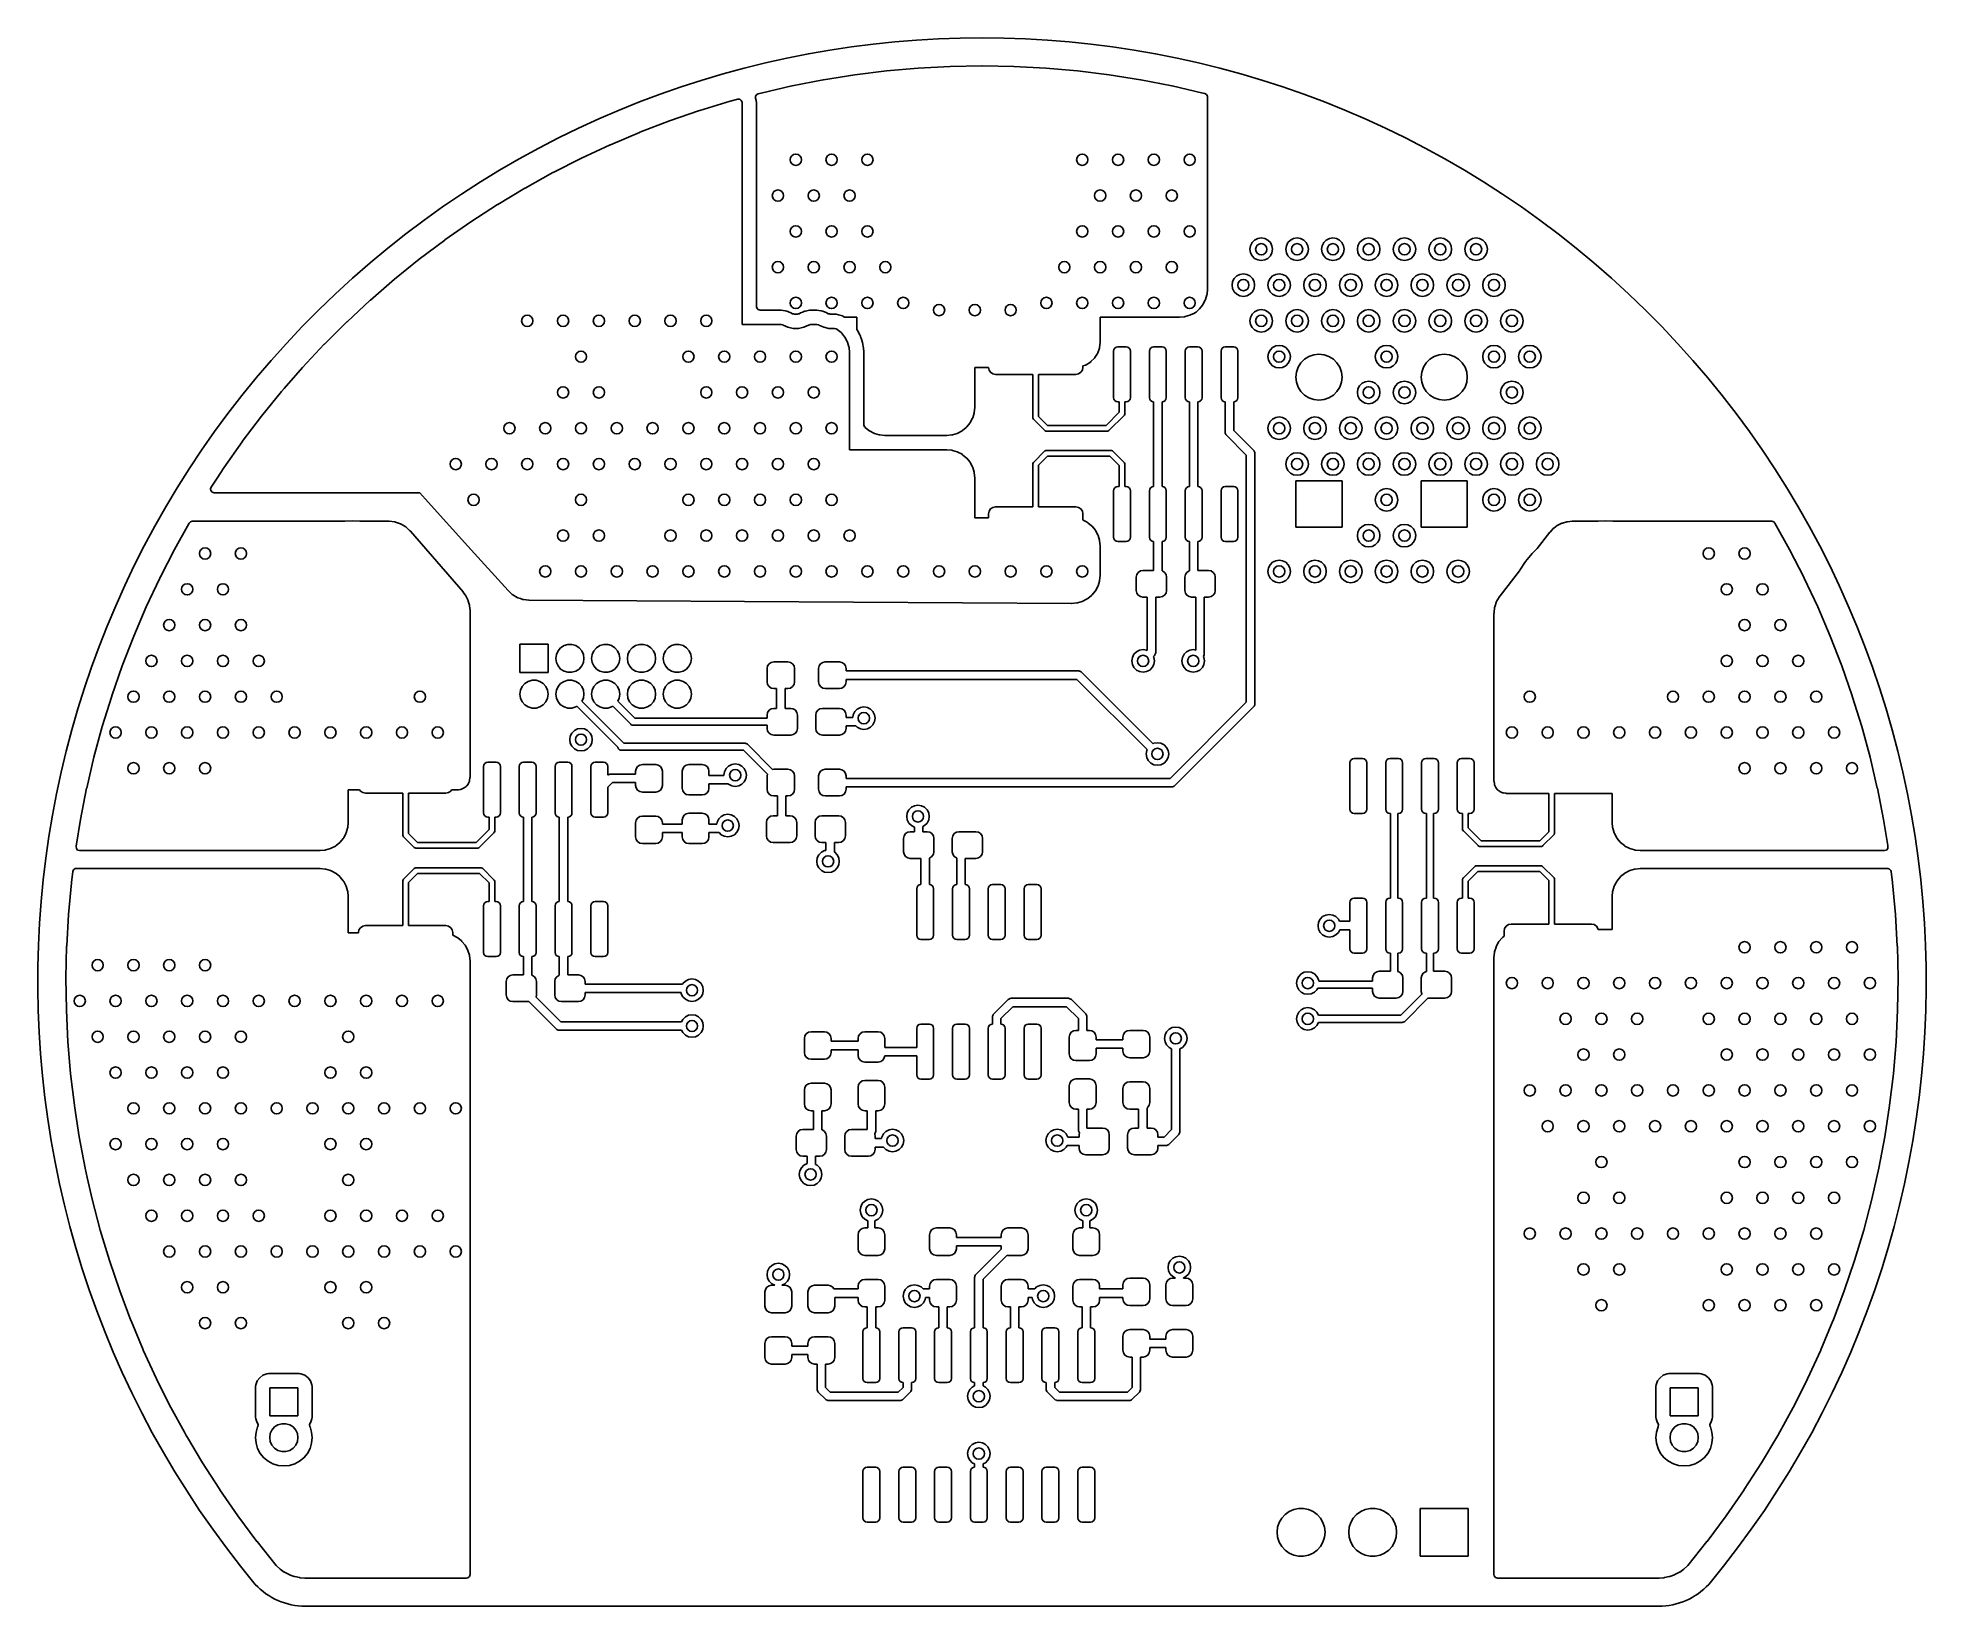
# Model space of a CAD drawing. Extents: x 116 to 183, y -93.2 to -37.6.
import ezdxf

# ---------------------------------------------------------------- set-up
doc = ezdxf.new("R2010")
doc.units = 0
doc.layers.add('BLACK', color=7, linetype='CONTINUOUS')

msp = doc.modelspace()

# ---------------------------------------------------------------- linework, layer by layer
at = {"layer": 'BLACK', "linetype": 'CONTINUOUS'}
for p, q in [((144.970283, -38.895298), (146.088941, -38.758295)), ((146.088941, -38.758295), (146.093191, -38.757849)), ((146.093191, -38.757849), (147.216009, -38.659865)), ((147.216009, -38.659865), (147.220232, -38.65957)), ((147.220232, -38.65957), (148.345738, -38.600735)), ((148.345738, -38.600735), (148.350015, -38.600586)), ((148.350015, -38.600586), (149.476875, -38.580967)), ((149.476875, -38.580967), (149.481125, -38.580967)), ((149.481125, -38.580967), (150.607982, -38.600586)), ((150.607982, -38.600586), (150.612263, -38.600735)), ((150.612263, -38.600735), (151.737763, -38.65957)), ((151.737763, -38.65957), (151.741994, -38.659865)), ((151.741994, -38.659865), (152.864802, -38.757848)), ((152.864802, -38.757848), (152.869064, -38.758296)), ((152.869064, -38.758296), (153.987709, -38.895297)), ((141.639697, -39.540793), (142.738041, -39.287885)), ((142.738041, -39.287885), (142.742195, -39.287005)), ((142.742195, -39.287005), (143.848656, -39.072488)), ((143.848656, -39.072488), (143.852799, -39.071759)), ((143.852799, -39.071759), (144.966086, -38.895886)), ((144.966086, -38.895886), (144.970283, -38.895298)), ((153.987709, -38.895297), (153.991921, -38.895887)), ((153.991921, -38.895887), (155.105191, -39.071758)), ((155.105191, -39.071758), (155.109352, -39.07249)), ((155.109352, -39.07249), (156.215792, -39.287003)), ((156.215792, -39.287003), (156.21997, -39.287888)), ((156.21997, -39.287888), (157.318289, -39.54079)), ((138.394618, -40.530019), (139.46058, -40.163979)), ((139.46058, -40.163979), (139.464593, -40.162678)), ((139.464593, -40.162678), (140.542691, -39.833956)), ((140.542691, -39.833956), (140.546734, -39.8328)), ((140.546734, -39.8328), (140.813986, -39.76138)), ((140.813986, -39.76138), (140.883835, -39.763089)), ((140.883835, -39.763089), (140.941671, -39.80229)), ((140.941671, -39.80229), (140.969133, -39.866537)), ((140.969133, -39.866537), (140.97, -39.881176)), ((140.97, -39.881176), (140.97, -47.752)), ((141.447968, -39.720307), (141.449675, -39.65046)), ((141.471098, -39.806856), (141.447968, -39.720307)), ((141.449675, -39.65046), (141.488875, -39.592623)), ((141.473749, -39.836651), (141.471098, -39.806856)), ((141.473749, -39.836656), (141.473749, -39.836651)), ((141.474616, -39.851282), (141.473749, -39.836656)), ((141.4755, -39.88118), (141.474616, -39.851282)), ((141.4755, -47.110301), (141.4755, -39.88118)), ((141.488875, -39.592623), (141.535745, -39.568497)), ((141.535745, -39.568497), (141.635627, -39.541805)), ((141.635627, -39.541805), (141.639697, -39.540793)), ((157.318289, -39.54079), (157.322385, -39.541808)), ((157.322385, -39.541808), (157.388016, -39.559347)), ((157.388016, -39.559347), (157.447699, -39.595673)), ((157.447699, -39.595673), (157.47827, -39.6585)), ((157.47827, -39.6585), (157.48, -39.679143)), ((157.48, -39.679143), (157.48, -46.491907)), ((137.338068, -40.934386), (138.390609, -40.531474)), ((138.390609, -40.531474), (138.394618, -40.530019)), ((135.270309, -41.852223), (136.292316, -41.377028)), ((136.292316, -41.377028), (136.296176, -41.375314)), ((136.296176, -41.375314), (137.334116, -40.935978)), ((137.334116, -40.935978), (137.338068, -40.934386)), ((134.261692, -42.364543), (135.266553, -41.854049)), ((135.266553, -41.854049), (135.270309, -41.852223)), ((133.271489, -42.911681), (134.257931, -42.366538)), ((134.257931, -42.366538), (134.261692, -42.364543)), ((131.351178, -44.107679), (132.297358, -43.495182)), ((132.297358, -43.495182), (132.300972, -43.492933)), ((132.300972, -43.492933), (133.26781, -42.913798)), ((133.26781, -42.913798), (133.271489, -42.911681)), ((130.423459, -44.755051), (131.347699, -44.110019)), ((131.347699, -44.110019), (131.351178, -44.107679)), ((129.51883, -45.434331), (130.420033, -44.757532)), ((130.420033, -44.757532), (130.423459, -44.755051)), ((159.004577, -44.961393), (159.061393, -44.849886)), ((159.061393, -44.849886), (159.149886, -44.761393)), ((159.149886, -44.761393), (159.261393, -44.704577)), ((159.261393, -44.704577), (159.385, -44.685)), ((159.385, -44.685), (159.508607, -44.704577)), ((159.508607, -44.704577), (159.620114, -44.761393)), ((159.620114, -44.761393), (159.708607, -44.849886)), ((159.708607, -44.849886), (159.765423, -44.961393)), ((160.274577, -44.961393), (160.331393, -44.849886)), ((160.331393, -44.849886), (160.419886, -44.761393)), ((160.419886, -44.761393), (160.531393, -44.704577)), ((160.531393, -44.704577), (160.655, -44.685)), ((160.655, -44.685), (160.778607, -44.704577)), ((160.778607, -44.704577), (160.890114, -44.761393)), ((160.890114, -44.761393), (160.978607, -44.849886)), ((160.978607, -44.849886), (161.035423, -44.961393)), ((161.544577, -44.961393), (161.601393, -44.849886)), ((161.601393, -44.849886), (161.689886, -44.761393)), ((161.689886, -44.761393), (161.801393, -44.704577)), ((161.801393, -44.704577), (161.925, -44.685)), ((161.925, -44.685), (162.048607, -44.704577)), ((162.048607, -44.704577), (162.160114, -44.761393)), ((162.160114, -44.761393), (162.248607, -44.849886)), ((162.248607, -44.849886), (162.305423, -44.961393)), ((162.814577, -44.961393), (162.871393, -44.849886)), ((162.871393, -44.849886), (162.959886, -44.761393)), ((162.959886, -44.761393), (163.071393, -44.704577)), ((163.071393, -44.704577), (163.195, -44.685)), ((163.195, -44.685), (163.318607, -44.704577)), ((163.318607, -44.704577), (163.430114, -44.761393)), ((163.430114, -44.761393), (163.518607, -44.849886)), ((163.518607, -44.849886), (163.575423, -44.961393)), ((164.084577, -44.961393), (164.141393, -44.849886)), ((164.141393, -44.849886), (164.229886, -44.761393)), ((164.229886, -44.761393), (164.341393, -44.704577)), ((164.341393, -44.704577), (164.465, -44.685)), ((164.465, -44.685), (164.588607, -44.704577)), ((164.588607, -44.704577), (164.700114, -44.761393)), ((164.700114, -44.761393), (164.788607, -44.849886)), ((164.788607, -44.849886), (164.845423, -44.961393)), ((165.354577, -44.961393), (165.411393, -44.849886)), ((165.411393, -44.849886), (165.499886, -44.761393)), ((165.499886, -44.761393), (165.611393, -44.704577)), ((165.611393, -44.704577), (165.735, -44.685)), ((165.735, -44.685), (165.858607, -44.704577)), ((165.858607, -44.704577), (165.970114, -44.761393)), ((165.970114, -44.761393), (166.058607, -44.849886)), ((166.058607, -44.849886), (166.115423, -44.961393)), ((166.624577, -44.961393), (166.681393, -44.849886)), ((166.681393, -44.849886), (166.769886, -44.761393)), ((166.769886, -44.761393), (166.881393, -44.704577)), ((166.881393, -44.704577), (167.005, -44.685)), ((167.005, -44.685), (167.128607, -44.704577)), ((167.128607, -44.704577), (167.240114, -44.761393)), ((167.240114, -44.761393), (167.328607, -44.849886)), ((167.328607, -44.849886), (167.385423, -44.961393)), ((128.638352, -46.144723), (129.515433, -45.436975)), ((129.515433, -45.436975), (129.51883, -45.434331)), ((158.985, -45.085), (159.004577, -44.961393)), ((159.004577, -45.208607), (158.985, -45.085)), ((159.061393, -45.320114), (159.004577, -45.208607)), ((159.149886, -45.408607), (159.061393, -45.320114)), ((159.261393, -45.465423), (159.149886, -45.408607)), ((159.385, -45.485), (159.261393, -45.465423)), ((159.508607, -45.465423), (159.385, -45.485)), ((159.620114, -45.408607), (159.508607, -45.465423)), ((159.708607, -45.320114), (159.620114, -45.408607)), ((159.765423, -45.208607), (159.708607, -45.320114)), ((159.765423, -44.961393), (159.785, -45.085)), ((159.785, -45.085), (159.765423, -45.208607)), ((160.255, -45.085), (160.274577, -44.961393)), ((160.274577, -45.208607), (160.255, -45.085)), ((160.331393, -45.320114), (160.274577, -45.208607)), ((160.419886, -45.408607), (160.331393, -45.320114)), ((160.531393, -45.465423), (160.419886, -45.408607)), ((160.655, -45.485), (160.531393, -45.465423)), ((160.778607, -45.465423), (160.655, -45.485)), ((160.890114, -45.408607), (160.778607, -45.465423)), ((160.978607, -45.320114), (160.890114, -45.408607)), ((161.035423, -45.208607), (160.978607, -45.320114)), ((161.035423, -44.961393), (161.055, -45.085)), ((161.055, -45.085), (161.035423, -45.208607)), ((161.525, -45.085), (161.544577, -44.961393)), ((161.544577, -45.208607), (161.525, -45.085)), ((161.601393, -45.320114), (161.544577, -45.208607)), ((161.689886, -45.408607), (161.601393, -45.320114)), ((161.801393, -45.465423), (161.689886, -45.408607)), ((161.925, -45.485), (161.801393, -45.465423)), ((162.048607, -45.465423), (161.925, -45.485)), ((162.160114, -45.408607), (162.048607, -45.465423)), ((162.248607, -45.320114), (162.160114, -45.408607)), ((162.305423, -45.208607), (162.248607, -45.320114)), ((162.305423, -44.961393), (162.325, -45.085)), ((162.325, -45.085), (162.305423, -45.208607)), ((162.795, -45.085), (162.814577, -44.961393)), ((162.814577, -45.208607), (162.795, -45.085)), ((162.871393, -45.320114), (162.814577, -45.208607)), ((162.959886, -45.408607), (162.871393, -45.320114)), ((163.071393, -45.465423), (162.959886, -45.408607)), ((163.195, -45.485), (163.071393, -45.465423)), ((163.318607, -45.465423), (163.195, -45.485)), ((163.430114, -45.408607), (163.318607, -45.465423)), ((163.518607, -45.320114), (163.430114, -45.408607)), ((163.575423, -45.208607), (163.518607, -45.320114)), ((163.575423, -44.961393), (163.595, -45.085)), ((163.595, -45.085), (163.575423, -45.208607)), ((164.065, -45.085), (164.084577, -44.961393)), ((164.084577, -45.208607), (164.065, -45.085)), ((164.141393, -45.320114), (164.084577, -45.208607)), ((164.229886, -45.408607), (164.141393, -45.320114)), ((164.341393, -45.465423), (164.229886, -45.408607)), ((164.465, -45.485), (164.341393, -45.465423)), ((164.588607, -45.465423), (164.465, -45.485)), ((164.700114, -45.408607), (164.588607, -45.465423)), ((164.788607, -45.320114), (164.700114, -45.408607)), ((164.845423, -45.208607), (164.788607, -45.320114)), ((164.845423, -44.961393), (164.865, -45.085)), ((164.865, -45.085), (164.845423, -45.208607)), ((165.335, -45.085), (165.354577, -44.961393)), ((165.354577, -45.208607), (165.335, -45.085)), ((165.411393, -45.320114), (165.354577, -45.208607)), ((165.499886, -45.408607), (165.411393, -45.320114)), ((165.611393, -45.465423), (165.499886, -45.408607)), ((165.735, -45.485), (165.611393, -45.465423)), ((165.858607, -45.465423), (165.735, -45.485)), ((165.970114, -45.408607), (165.858607, -45.465423)), ((166.058607, -45.320114), (165.970114, -45.408607)), ((166.115423, -45.208607), (166.058607, -45.320114)), ((166.115423, -44.961393), (166.135, -45.085)), ((166.135, -45.085), (166.115423, -45.208607)), ((166.605, -45.085), (166.624577, -44.961393)), ((166.624577, -45.208607), (166.605, -45.085)), ((166.681393, -45.320114), (166.624577, -45.208607)), ((166.769886, -45.408607), (166.681393, -45.320114)), ((166.881393, -45.465423), (166.769886, -45.408607)), ((167.005, -45.485), (166.881393, -45.465423)), ((167.128607, -45.465423), (167.005, -45.485)), ((167.240114, -45.408607), (167.128607, -45.465423)), ((167.328607, -45.320114), (167.240114, -45.408607)), ((167.385423, -45.208607), (167.328607, -45.320114)), ((167.385423, -44.961393), (167.405, -45.085)), ((167.405, -45.085), (167.385423, -45.208607)), ((127.783142, -46.885333), (128.635091, -46.147449)), ((128.635091, -46.147449), (128.638352, -46.144723)), ((158.369577, -46.231393), (158.426393, -46.119886)), ((158.426393, -46.119886), (158.514886, -46.031393)), ((158.514886, -46.031393), (158.626393, -45.974577)), ((158.626393, -45.974577), (158.75, -45.955)), ((158.75, -45.955), (158.873607, -45.974577)), ((158.873607, -45.974577), (158.985114, -46.031393)), ((158.985114, -46.031393), (159.073607, -46.119886)), ((159.073607, -46.119886), (159.130423, -46.231393)), ((159.639577, -46.231393), (159.696393, -46.119886)), ((159.696393, -46.119886), (159.784886, -46.031393)), ((159.784886, -46.031393), (159.896393, -45.974577)), ((159.896393, -45.974577), (160.02, -45.955)), ((160.02, -45.955), (160.143607, -45.974577)), ((160.143607, -45.974577), (160.255114, -46.031393)), ((160.255114, -46.031393), (160.343607, -46.119886)), ((160.343607, -46.119886), (160.400423, -46.231393)), ((160.909577, -46.231393), (160.966393, -46.119886)), ((160.966393, -46.119886), (161.054886, -46.031393)), ((161.054886, -46.031393), (161.166393, -45.974577)), ((161.166393, -45.974577), (161.29, -45.955)), ((161.29, -45.955), (161.413607, -45.974577)), ((161.413607, -45.974577), (161.525114, -46.031393)), ((161.525114, -46.031393), (161.613607, -46.119886)), ((161.613607, -46.119886), (161.670423, -46.231393)), ((162.179577, -46.231393), (162.236393, -46.119886)), ((162.236393, -46.119886), (162.324886, -46.031393)), ((162.324886, -46.031393), (162.436393, -45.974577)), ((162.436393, -45.974577), (162.56, -45.955)), ((162.56, -45.955), (162.683607, -45.974577)), ((162.683607, -45.974577), (162.795114, -46.031393)), ((162.795114, -46.031393), (162.883607, -46.119886)), ((162.883607, -46.119886), (162.940423, -46.231393)), ((163.449577, -46.231393), (163.506393, -46.119886)), ((163.506393, -46.119886), (163.594886, -46.031393)), ((163.594886, -46.031393), (163.706393, -45.974577)), ((163.706393, -45.974577), (163.83, -45.955)), ((163.83, -45.955), (163.953607, -45.974577)), ((163.953607, -45.974577), (164.065114, -46.031393)), ((164.065114, -46.031393), (164.153607, -46.119886)), ((164.153607, -46.119886), (164.210423, -46.231393)), ((164.719577, -46.231393), (164.776393, -46.119886)), ((164.776393, -46.119886), (164.864886, -46.031393)), ((164.864886, -46.031393), (164.976393, -45.974577)), ((164.976393, -45.974577), (165.1, -45.955)), ((165.1, -45.955), (165.223607, -45.974577)), ((165.223607, -45.974577), (165.335114, -46.031393)), ((165.335114, -46.031393), (165.423607, -46.119886)), ((165.423607, -46.119886), (165.480423, -46.231393)), ((165.989577, -46.231393), (166.046393, -46.119886)), ((166.046393, -46.119886), (166.134886, -46.031393)), ((166.134886, -46.031393), (166.246393, -45.974577)), ((166.246393, -45.974577), (166.37, -45.955)), ((166.37, -45.955), (166.493607, -45.974577)), ((166.493607, -45.974577), (166.605114, -46.031393)), ((166.605114, -46.031393), (166.693607, -46.119886)), ((166.693607, -46.119886), (166.750423, -46.231393)), ((167.259577, -46.231393), (167.316393, -46.119886)), ((167.316393, -46.119886), (167.404886, -46.031393)), ((167.404886, -46.031393), (167.516393, -45.974577)), ((167.516393, -45.974577), (167.64, -45.955)), ((167.64, -45.955), (167.763607, -45.974577)), ((167.763607, -45.974577), (167.875114, -46.031393)), ((167.875114, -46.031393), (167.963607, -46.119886)), ((167.963607, -46.119886), (168.020423, -46.231393)), ((126.954261, -47.655237), (127.779978, -46.888172)), ((127.779978, -46.888172), (127.783142, -46.885333)), ((157.407424, -46.868998), (157.398121, -46.891456)), ((157.45724, -46.704775), (157.407424, -46.868998)), ((157.461982, -46.680934), (157.45724, -46.704775)), ((157.479403, -46.504061), (157.461982, -46.680934)), ((157.48, -46.491907), (157.479403, -46.504061)), ((158.35, -46.355), (158.369577, -46.231393)), ((158.369577, -46.478607), (158.35, -46.355)), ((158.426393, -46.590114), (158.369577, -46.478607)), ((158.514886, -46.678607), (158.426393, -46.590114)), ((158.626393, -46.735423), (158.514886, -46.678607)), ((158.75, -46.755), (158.626393, -46.735423)), ((158.873607, -46.735423), (158.75, -46.755)), ((158.985114, -46.678607), (158.873607, -46.735423)), ((159.073607, -46.590114), (158.985114, -46.678607)), ((159.130423, -46.478607), (159.073607, -46.590114)), ((159.130423, -46.231393), (159.15, -46.355)), ((159.15, -46.355), (159.130423, -46.478607)), ((159.62, -46.355), (159.639577, -46.231393)), ((159.639577, -46.478607), (159.62, -46.355)), ((159.696393, -46.590114), (159.639577, -46.478607)), ((159.784886, -46.678607), (159.696393, -46.590114)), ((159.896393, -46.735423), (159.784886, -46.678607)), ((160.02, -46.755), (159.896393, -46.735423)), ((160.143607, -46.735423), (160.02, -46.755)), ((160.255114, -46.678607), (160.143607, -46.735423)), ((160.343607, -46.590114), (160.255114, -46.678607)), ((160.400423, -46.478607), (160.343607, -46.590114)), ((160.400423, -46.231393), (160.42, -46.355)), ((160.42, -46.355), (160.400423, -46.478607)), ((160.89, -46.355), (160.909577, -46.231393)), ((160.909577, -46.478607), (160.89, -46.355)), ((160.966393, -46.590114), (160.909577, -46.478607)), ((161.054886, -46.678607), (160.966393, -46.590114)), ((161.166393, -46.735423), (161.054886, -46.678607)), ((161.29, -46.755), (161.166393, -46.735423)), ((161.413607, -46.735423), (161.29, -46.755)), ((161.525114, -46.678607), (161.413607, -46.735423)), ((161.613607, -46.590114), (161.525114, -46.678607)), ((161.670423, -46.478607), (161.613607, -46.590114)), ((161.670423, -46.231393), (161.69, -46.355)), ((161.69, -46.355), (161.670423, -46.478607)), ((162.16, -46.355), (162.179577, -46.231393)), ((162.179577, -46.478607), (162.16, -46.355)), ((162.236393, -46.590114), (162.179577, -46.478607)), ((162.324886, -46.678607), (162.236393, -46.590114)), ((162.436393, -46.735423), (162.324886, -46.678607)), ((162.56, -46.755), (162.436393, -46.735423)), ((162.683607, -46.735423), (162.56, -46.755)), ((162.795114, -46.678607), (162.683607, -46.735423)), ((162.883607, -46.590114), (162.795114, -46.678607)), ((162.940423, -46.478607), (162.883607, -46.590114)), ((162.940423, -46.231393), (162.96, -46.355)), ((162.96, -46.355), (162.940423, -46.478607)), ((163.43, -46.355), (163.449577, -46.231393)), ((163.449577, -46.478607), (163.43, -46.355)), ((163.506393, -46.590114), (163.449577, -46.478607)), ((163.594886, -46.678607), (163.506393, -46.590114)), ((163.706393, -46.735423), (163.594886, -46.678607)), ((163.83, -46.755), (163.706393, -46.735423)), ((163.953607, -46.735423), (163.83, -46.755)), ((164.065114, -46.678607), (163.953607, -46.735423)), ((164.153607, -46.590114), (164.065114, -46.678607)), ((164.210423, -46.478607), (164.153607, -46.590114)), ((164.210423, -46.231393), (164.23, -46.355)), ((164.23, -46.355), (164.210423, -46.478607)), ((164.7, -46.355), (164.719577, -46.231393)), ((164.719577, -46.478607), (164.7, -46.355)), ((164.776393, -46.590114), (164.719577, -46.478607)), ((164.864886, -46.678607), (164.776393, -46.590114)), ((164.976393, -46.735423), (164.864886, -46.678607)), ((165.1, -46.755), (164.976393, -46.735423)), ((165.223607, -46.735423), (165.1, -46.755)), ((165.335114, -46.678607), (165.223607, -46.735423)), ((165.423607, -46.590114), (165.335114, -46.678607)), ((165.480423, -46.478607), (165.423607, -46.590114)), ((165.480423, -46.231393), (165.5, -46.355)), ((165.5, -46.355), (165.480423, -46.478607)), ((165.97, -46.355), (165.989577, -46.231393)), ((165.989577, -46.478607), (165.97, -46.355)), ((166.046393, -46.590114), (165.989577, -46.478607)), ((166.134886, -46.678607), (166.046393, -46.590114)), ((166.246393, -46.735423), (166.134886, -46.678607)), ((166.37, -46.755), (166.246393, -46.735423)), ((166.493607, -46.735423), (166.37, -46.755)), ((166.605114, -46.678607), (166.493607, -46.735423)), ((166.693607, -46.590114), (166.605114, -46.678607)), ((166.750423, -46.478607), (166.693607, -46.590114)), ((166.750423, -46.231393), (166.77, -46.355)), ((166.77, -46.355), (166.750423, -46.478607)), ((167.24, -46.355), (167.259577, -46.231393)), ((167.259577, -46.478607), (167.24, -46.355)), ((167.316393, -46.590114), (167.259577, -46.478607)), ((167.404886, -46.678607), (167.316393, -46.590114)), ((167.516393, -46.735423), (167.404886, -46.678607)), ((167.64, -46.755), (167.516393, -46.735423)), ((167.763607, -46.735423), (167.64, -46.755)), ((167.875114, -46.678607), (167.763607, -46.735423)), ((167.963607, -46.590114), (167.875114, -46.678607)), ((168.020423, -46.478607), (167.963607, -46.590114)), ((168.020423, -46.231393), (168.04, -46.355)), ((168.04, -46.355), (168.020423, -46.478607)), ((141.476333, -47.12465), (141.4755, -47.110301)), ((141.503643, -47.188961), (141.476333, -47.12465)), ((141.509141, -47.195661), (141.503643, -47.188961)), ((141.526336, -47.212857), (141.509141, -47.195661)), ((141.533037, -47.218356), (141.526336, -47.212857)), ((141.54466, -47.226815), (141.533037, -47.218356)), ((141.611699, -47.2465), (141.54466, -47.226815)), ((142.351491, -47.2465), (141.611699, -47.2465)), ((142.493905, -47.266975), (142.351491, -47.2465)), ((142.494465, -47.267108), (142.493905, -47.266975)), ((142.496061, -47.267608), (142.494465, -47.267108)), ((142.510789, -47.271932), (142.496061, -47.267608)), ((142.51097, -47.271968), (142.510789, -47.271932)), ((142.559596, -47.286264), (142.51097, -47.271968)), ((142.559635, -47.286275), (142.559596, -47.286264)), ((142.592415, -47.295901), (142.559635, -47.286275)), ((142.594054, -47.297294), (142.592415, -47.295901)), ((142.596694, -47.29847), (142.594054, -47.297294)), ((142.605065, -47.301839), (142.596694, -47.29847)), ((142.605262, -47.30191), (142.605065, -47.301839)), ((142.61243, -47.305398), (142.605262, -47.30191)), ((142.616251, -47.307177), (142.61243, -47.305398)), ((142.703556, -47.346048), (142.616251, -47.307177)), ((142.751393, -47.370423), (142.703556, -47.346048)), ((142.804416, -47.37882), (142.751393, -47.370423)), ((142.820737, -47.38229), (142.804416, -47.37882)), ((142.83734, -47.384035), (142.820737, -47.38229)), ((142.875, -47.39), (142.83734, -47.384035)), ((142.912663, -47.384034), (142.875, -47.39)), ((142.929262, -47.38229), (142.912663, -47.384034)), ((142.945572, -47.378822), (142.929262, -47.38229)), ((142.998607, -47.370423), (142.945572, -47.378822)), ((143.04645, -47.346045), (142.998607, -47.370423)), ((143.124337, -47.311369), (143.04645, -47.346045)), ((143.128117, -47.309363), (143.124337, -47.311369)), ((143.13528, -47.306496), (143.128117, -47.309363)), ((143.156701, -47.296959), (143.13528, -47.306496)), ((143.164307, -47.296525), (143.156701, -47.296959)), ((143.164491, -47.296459), (143.164307, -47.296525)), ((143.193041, -47.286275), (143.164491, -47.296459)), ((143.221606, -47.276085), (143.193041, -47.286275)), ((143.362624, -47.247523), (143.221606, -47.276085)), ((143.376988, -47.246908), (143.362624, -47.247523)), ((143.384087, -47.246705), (143.376988, -47.246908)), ((143.398479, -47.2465), (143.384087, -47.246705)), ((143.398509, -47.2465), (143.398479, -47.2465)), ((143.621491, -47.2465), (143.398509, -47.2465)), ((143.763905, -47.266975), (143.621491, -47.2465)), ((143.764465, -47.267108), (143.763905, -47.266975)), ((143.766061, -47.267608), (143.764465, -47.267108)), ((143.780789, -47.271932), (143.766061, -47.267608)), ((143.78097, -47.271968), (143.780789, -47.271932)), ((143.829596, -47.286264), (143.78097, -47.271968)), ((143.829635, -47.286275), (143.829596, -47.286264)), ((143.862415, -47.295901), (143.829635, -47.286275)), ((143.864054, -47.297294), (143.862415, -47.295901)), ((143.866694, -47.29847), (143.864054, -47.297294)), ((143.875065, -47.301839), (143.866694, -47.29847)), ((143.875262, -47.30191), (143.875065, -47.301839)), ((143.88243, -47.305398), (143.875262, -47.30191)), ((143.886251, -47.307177), (143.88243, -47.305398)), ((143.973556, -47.346048), (143.886251, -47.307177)), ((144.021393, -47.370423), (143.973556, -47.346048)), ((144.074416, -47.37882), (144.021393, -47.370423)), ((144.090737, -47.38229), (144.074416, -47.37882)), ((144.10734, -47.384035), (144.090737, -47.38229)), ((144.145, -47.39), (144.10734, -47.384035)), ((144.176569, -47.385), (144.145, -47.39)), ((144.246145, -47.385), (144.176569, -47.385)), ((144.246148, -47.385), (144.246145, -47.385)), ((144.286136, -47.390749), (144.246148, -47.385)), ((144.307886, -47.391943), (144.286136, -47.390749)), ((144.31082, -47.390974), (144.307886, -47.391943)), ((144.394583, -47.406281), (144.31082, -47.390974)), ((144.394589, -47.406282), (144.394583, -47.406281)), ((144.530998, -47.452023), (144.394589, -47.406282)), ((144.531003, -47.452026), (144.530998, -47.452023)), ((144.536457, -47.454812), (144.531003, -47.452026)), ((144.539155, -47.456211), (144.536457, -47.454812)), ((144.5433, -47.458394), (144.539155, -47.456211)), ((144.544667, -47.459114), (144.5433, -47.458394)), ((144.563083, -47.468957), (144.544667, -47.459114)), ((144.581477, -47.479982), (144.563083, -47.468957)), ((144.605647, -47.494469), (144.581477, -47.479982)), ((144.605655, -47.494473), (144.605647, -47.494469)), ((144.610933, -47.498), (144.605655, -47.494473)), ((145.034, -47.498), (144.610933, -47.498)), ((145.034, -47.92107), (145.034, -47.498)), ((156.473907, -47.498), (153.67, -47.498)), ((153.67, -47.498), (153.67, -48.386999)), ((156.486061, -47.497403), (156.473907, -47.498)), ((156.662934, -47.479982), (156.486061, -47.497403)), ((156.686775, -47.47524), (156.662934, -47.479982)), ((156.850998, -47.425424), (156.686775, -47.47524)), ((156.873456, -47.416121), (156.850998, -47.425424)), ((156.954884, -47.372596), (156.873456, -47.416121)), ((156.968607, -47.370423), (156.954884, -47.372596)), ((157.080114, -47.313607), (156.968607, -47.370423)), ((157.168607, -47.225114), (157.080114, -47.313607)), ((157.172832, -47.21682), (157.168607, -47.225114)), ((157.177666, -47.212854), (157.172832, -47.21682)), ((157.194854, -47.195666), (157.177666, -47.212854)), ((157.303722, -47.06301), (157.194854, -47.195666)), ((157.317227, -47.042798), (157.303722, -47.06301)), ((157.398121, -46.891456), (157.317227, -47.042798)), ((158.985, -47.625), (159.004577, -47.501393)), ((159.004577, -47.501393), (159.061393, -47.389886)), ((159.061393, -47.389886), (159.149886, -47.301393)), ((159.149886, -47.301393), (159.261393, -47.244577)), ((159.261393, -47.244577), (159.385, -47.225)), ((159.385, -47.225), (159.508607, -47.244577)), ((159.508607, -47.244577), (159.620114, -47.301393)), ((159.620114, -47.301393), (159.708607, -47.389886)), ((159.708607, -47.389886), (159.765423, -47.501393)), ((159.765423, -47.501393), (159.785, -47.625)), ((160.255, -47.625), (160.274577, -47.501393)), ((160.274577, -47.501393), (160.331393, -47.389886)), ((160.331393, -47.389886), (160.419886, -47.301393)), ((160.419886, -47.301393), (160.531393, -47.244577)), ((160.531393, -47.244577), (160.655, -47.225)), ((160.655, -47.225), (160.778607, -47.244577)), ((160.778607, -47.244577), (160.890114, -47.301393)), ((160.890114, -47.301393), (160.978607, -47.389886)), ((160.978607, -47.389886), (161.035423, -47.501393)), ((161.035423, -47.501393), (161.055, -47.625)), ((161.525, -47.625), (161.544577, -47.501393)), ((161.544577, -47.501393), (161.601393, -47.389886)), ((161.601393, -47.389886), (161.689886, -47.301393)), ((161.689886, -47.301393), (161.801393, -47.244577)), ((161.801393, -47.244577), (161.925, -47.225)), ((161.925, -47.225), (162.048607, -47.244577)), ((162.048607, -47.244577), (162.160114, -47.301393)), ((162.160114, -47.301393), (162.248607, -47.389886)), ((162.248607, -47.389886), (162.305423, -47.501393)), ((162.305423, -47.501393), (162.325, -47.625)), ((162.795, -47.625), (162.814577, -47.501393)), ((162.814577, -47.501393), (162.871393, -47.389886)), ((162.871393, -47.389886), (162.959886, -47.301393)), ((162.959886, -47.301393), (163.071393, -47.244577)), ((163.071393, -47.244577), (163.195, -47.225)), ((163.195, -47.225), (163.318607, -47.244577)), ((163.318607, -47.244577), (163.430114, -47.301393)), ((163.430114, -47.301393), (163.518607, -47.389886)), ((163.518607, -47.389886), (163.575423, -47.501393)), ((163.575423, -47.501393), (163.595, -47.625)), ((164.065, -47.625), (164.084577, -47.501393)), ((164.084577, -47.501393), (164.141393, -47.389886)), ((164.141393, -47.389886), (164.229886, -47.301393)), ((164.229886, -47.301393), (164.341393, -47.244577)), ((164.341393, -47.244577), (164.465, -47.225)), ((164.465, -47.225), (164.588607, -47.244577)), ((164.588607, -47.244577), (164.700114, -47.301393)), ((164.700114, -47.301393), (164.788607, -47.389886)), ((164.788607, -47.389886), (164.845423, -47.501393)), ((164.845423, -47.501393), (164.865, -47.625)), ((165.335, -47.625), (165.354577, -47.501393)), ((165.354577, -47.501393), (165.411393, -47.389886)), ((165.411393, -47.389886), (165.499886, -47.301393)), ((165.499886, -47.301393), (165.611393, -47.244577)), ((165.611393, -47.244577), (165.735, -47.225)), ((165.735, -47.225), (165.858607, -47.244577)), ((165.858607, -47.244577), (165.970114, -47.301393)), ((165.970114, -47.301393), (166.058607, -47.389886)), ((166.058607, -47.389886), (166.115423, -47.501393)), ((166.115423, -47.501393), (166.135, -47.625)), ((166.605, -47.625), (166.624577, -47.501393)), ((166.624577, -47.501393), (166.681393, -47.389886)), ((166.681393, -47.389886), (166.769886, -47.301393)), ((166.769886, -47.301393), (166.881393, -47.244577)), ((166.881393, -47.244577), (167.005, -47.225)), ((167.005, -47.225), (167.128607, -47.244577)), ((167.128607, -47.244577), (167.240114, -47.301393)), ((167.240114, -47.301393), (167.328607, -47.389886)), ((167.328607, -47.389886), (167.385423, -47.501393)), ((167.385423, -47.501393), (167.405, -47.625)), ((167.875, -47.625), (167.894577, -47.501393)), ((167.894577, -47.501393), (167.951393, -47.389886)), ((167.951393, -47.389886), (168.039886, -47.301393)), ((168.039886, -47.301393), (168.151393, -47.244577)), ((168.151393, -47.244577), (168.275, -47.225)), ((168.275, -47.225), (168.398607, -47.244577)), ((168.398607, -47.244577), (168.510114, -47.301393)), ((168.510114, -47.301393), (168.598607, -47.389886)), ((168.598607, -47.389886), (168.655423, -47.501393)), ((168.655423, -47.501393), (168.675, -47.625)), ((126.152659, -48.453554), (126.951206, -47.658176)), ((126.951206, -47.658176), (126.954261, -47.655237)), ((140.97, -47.752), (142.351491, -47.752)), ((142.351491, -47.752), (142.416528, -47.771097)), ((142.416528, -47.771097), (142.416641, -47.770902)), ((142.416641, -47.770902), (142.417445, -47.771366)), ((142.417445, -47.771366), (142.41853, -47.771685)), ((142.41853, -47.771685), (142.421422, -47.773662)), ((142.421422, -47.773662), (142.422266, -47.774149)), ((142.422266, -47.774149), (142.595192, -47.851142)), ((142.595192, -47.851142), (142.595197, -47.851144)), ((142.595197, -47.851144), (142.780354, -47.8905)), ((142.780354, -47.8905), (142.780355, -47.8905)), ((142.780355, -47.8905), (142.969644, -47.8905)), ((142.969644, -47.8905), (142.969646, -47.8905)), ((142.969646, -47.8905), (143.154803, -47.851144)), ((143.154803, -47.851144), (143.32773, -47.774151)), ((143.32773, -47.774151), (143.327733, -47.774149)), ((143.327733, -47.774149), (143.333359, -47.770902)), ((143.333359, -47.770902), (143.334325, -47.772575)), ((143.334325, -47.772575), (143.391439, -47.752202)), ((143.391439, -47.752202), (143.398509, -47.752)), ((143.398509, -47.752), (143.621491, -47.752)), ((143.621491, -47.752), (143.686528, -47.771097)), ((143.686528, -47.771097), (143.686641, -47.770902)), ((143.686641, -47.770902), (143.687445, -47.771366)), ((143.687445, -47.771366), (143.68853, -47.771685)), ((143.68853, -47.771685), (143.691422, -47.773662)), ((143.691422, -47.773662), (143.692266, -47.774149)), ((143.692266, -47.774149), (143.865192, -47.851142)), ((143.865192, -47.851142), (143.865197, -47.851144)), ((143.865197, -47.851144), (144.050354, -47.8905)), ((144.050354, -47.8905), (144.050355, -47.8905)), ((144.050355, -47.8905), (144.246145, -47.8905)), ((144.246145, -47.8905), (144.246145, -47.893027)), ((144.246145, -47.893027), (144.30372, -47.903548)), ((144.30372, -47.903548), (144.306386, -47.904931)), ((144.306386, -47.904931), (144.324802, -47.914774)), ((144.324802, -47.914774), (144.34501, -47.928277)), ((144.34501, -47.928277), (144.477666, -48.037145)), ((144.477666, -48.037145), (144.494854, -48.054333)), ((144.494854, -48.054333), (144.603722, -48.186989)), ((144.603722, -48.186989), (144.617227, -48.207201)), ((144.617227, -48.207201), (144.698121, -48.358543)), ((145.037537, -47.926364), (145.034, -47.92107)), ((145.063038, -47.96891), (145.037537, -47.926364)), ((145.143932, -48.120252), (145.063038, -47.96891)), ((145.165138, -48.165086), (145.143932, -48.120252)), ((145.174441, -48.187544), (145.165138, -48.165086)), ((145.191158, -48.234263), (145.174441, -48.187544)), ((159.004577, -47.748607), (158.985, -47.625)), ((159.061393, -47.860114), (159.004577, -47.748607)), ((159.149886, -47.948607), (159.061393, -47.860114)), ((159.261393, -48.005423), (159.149886, -47.948607)), ((159.385, -48.025), (159.261393, -48.005423)), ((159.508607, -48.005423), (159.385, -48.025)), ((159.620114, -47.948607), (159.508607, -48.005423)), ((159.708607, -47.860114), (159.620114, -47.948607)), ((159.765423, -47.748607), (159.708607, -47.860114)), ((159.785, -47.625), (159.765423, -47.748607)), ((160.274577, -47.748607), (160.255, -47.625)), ((160.331393, -47.860114), (160.274577, -47.748607)), ((160.419886, -47.948607), (160.331393, -47.860114)), ((160.531393, -48.005423), (160.419886, -47.948607)), ((160.655, -48.025), (160.531393, -48.005423)), ((160.778607, -48.005423), (160.655, -48.025)), ((160.890114, -47.948607), (160.778607, -48.005423)), ((160.978607, -47.860114), (160.890114, -47.948607)), ((161.035423, -47.748607), (160.978607, -47.860114)), ((161.055, -47.625), (161.035423, -47.748607)), ((161.544577, -47.748607), (161.525, -47.625)), ((161.601393, -47.860114), (161.544577, -47.748607)), ((161.689886, -47.948607), (161.601393, -47.860114)), ((161.801393, -48.005423), (161.689886, -47.948607)), ((161.925, -48.025), (161.801393, -48.005423)), ((162.048607, -48.005423), (161.925, -48.025)), ((162.160114, -47.948607), (162.048607, -48.005423)), ((162.248607, -47.860114), (162.160114, -47.948607)), ((162.305423, -47.748607), (162.248607, -47.860114)), ((162.325, -47.625), (162.305423, -47.748607)), ((162.814577, -47.748607), (162.795, -47.625)), ((162.871393, -47.860114), (162.814577, -47.748607)), ((162.959886, -47.948607), (162.871393, -47.860114)), ((163.071393, -48.005423), (162.959886, -47.948607)), ((163.195, -48.025), (163.071393, -48.005423)), ((163.318607, -48.005423), (163.195, -48.025)), ((163.430114, -47.948607), (163.318607, -48.005423)), ((163.518607, -47.860114), (163.430114, -47.948607)), ((163.575423, -47.748607), (163.518607, -47.860114)), ((163.595, -47.625), (163.575423, -47.748607)), ((164.084577, -47.748607), (164.065, -47.625)), ((164.141393, -47.860114), (164.084577, -47.748607)), ((164.229886, -47.948607), (164.141393, -47.860114)), ((164.341393, -48.005423), (164.229886, -47.948607)), ((164.465, -48.025), (164.341393, -48.005423)), ((164.588607, -48.005423), (164.465, -48.025)), ((164.700114, -47.948607), (164.588607, -48.005423)), ((164.788607, -47.860114), (164.700114, -47.948607)), ((164.845423, -47.748607), (164.788607, -47.860114)), ((164.865, -47.625), (164.845423, -47.748607)), ((165.354577, -47.748607), (165.335, -47.625)), ((165.411393, -47.860114), (165.354577, -47.748607)), ((165.499886, -47.948607), (165.411393, -47.860114)), ((165.611393, -48.005423), (165.499886, -47.948607)), ((165.735, -48.025), (165.611393, -48.005423)), ((165.858607, -48.005423), (165.735, -48.025)), ((165.970114, -47.948607), (165.858607, -48.005423)), ((166.058607, -47.860114), (165.970114, -47.948607)), ((166.115423, -47.748607), (166.058607, -47.860114)), ((166.135, -47.625), (166.115423, -47.748607)), ((166.624577, -47.748607), (166.605, -47.625)), ((166.681393, -47.860114), (166.624577, -47.748607)), ((166.769886, -47.948607), (166.681393, -47.860114)), ((166.881393, -48.005423), (166.769886, -47.948607)), ((167.005, -48.025), (166.881393, -48.005423)), ((167.128607, -48.005423), (167.005, -48.025)), ((167.240114, -47.948607), (167.128607, -48.005423)), ((167.328607, -47.860114), (167.240114, -47.948607)), ((167.385423, -47.748607), (167.328607, -47.860114)), ((167.405, -47.625), (167.385423, -47.748607)), ((167.894577, -47.748607), (167.875, -47.625)), ((167.951393, -47.860114), (167.894577, -47.748607)), ((168.039886, -47.948607), (167.951393, -47.860114)), ((168.151393, -48.005423), (168.039886, -47.948607)), ((168.275, -48.025), (168.151393, -48.005423)), ((168.398607, -48.005423), (168.275, -48.025)), ((168.510114, -47.948607), (168.398607, -48.005423)), ((168.598607, -47.860114), (168.510114, -47.948607)), ((168.655423, -47.748607), (168.598607, -47.860114)), ((168.675, -47.625), (168.655423, -47.748607)), ((125.379347, -49.279277), (126.149715, -48.45659)), ((126.149715, -48.45659), (126.152659, -48.453554)), ((144.698121, -48.358543), (144.707424, -48.381001)), ((144.707424, -48.381001), (144.75724, -48.545224)), ((144.75724, -48.545224), (144.761982, -48.569065)), ((144.761982, -48.569065), (144.779403, -48.745938)), ((144.779403, -48.745938), (144.78, -48.758092)), ((144.78, -48.758092), (144.78, -52.197)), ((145.240974, -48.398486), (145.191158, -48.234263)), ((145.253028, -48.446611), (145.240974, -48.398486)), ((145.25777, -48.470452), (145.253028, -48.446611)), ((145.265048, -48.519516), (145.25777, -48.470452)), ((145.282469, -48.696389), (145.265048, -48.519516)), ((145.284294, -48.721138), (145.282469, -48.696389)), ((145.284891, -48.733292), (145.284294, -48.721138)), ((145.2855, -48.758092), (145.284891, -48.733292)), ((145.2855, -48.758108), (145.2855, -48.758092)), ((145.2855, -51.301301), (145.2855, -48.758108)), ((153.574529, -48.78455), (153.48348, -48.929453)), ((153.586576, -48.759533), (153.574529, -48.78455)), ((153.643096, -48.598009), (153.586576, -48.759533)), ((153.649275, -48.570938), (153.643096, -48.598009)), ((153.67, -48.387), (153.649275, -48.570938)), ((153.67, -48.386999), (153.67, -48.387)), ((154.14724, -48.70025), (154.158658, -48.642847)), ((154.14724, -50.35025), (154.14724, -48.70025)), ((154.158658, -48.642847), (154.191174, -48.594184)), ((154.191174, -48.594184), (154.239837, -48.561668)), ((154.239837, -48.561668), (154.29724, -48.55025)), ((154.29724, -48.55025), (154.59724, -48.55025)), ((154.59724, -48.55025), (154.654643, -48.561668)), ((154.654643, -48.561668), (154.703306, -48.594184)), ((154.703306, -48.594184), (154.735822, -48.642847)), ((154.735822, -48.642847), (154.74724, -48.70025)), ((154.74724, -48.70025), (154.74724, -50.35025)), ((155.41724, -48.70025), (155.428658, -48.642847)), ((155.41724, -50.35025), (155.41724, -48.70025)), ((155.428658, -48.642847), (155.461174, -48.594184)), ((155.461174, -48.594184), (155.509837, -48.561668)), ((155.509837, -48.561668), (155.56724, -48.55025)), ((155.56724, -48.55025), (155.86724, -48.55025)), ((155.86724, -48.55025), (155.924643, -48.561668)), ((155.924643, -48.561668), (155.973306, -48.594184)), ((155.973306, -48.594184), (156.005822, -48.642847)), ((156.005822, -48.642847), (156.01724, -48.70025)), ((156.01724, -48.70025), (156.01724, -50.35025)), ((156.68724, -48.70025), (156.698658, -48.642847)), ((156.68724, -50.35025), (156.68724, -48.70025)), ((156.698658, -48.642847), (156.731174, -48.594184)), ((156.731174, -48.594184), (156.779837, -48.561668)), ((156.779837, -48.561668), (156.83724, -48.55025)), ((156.83724, -48.55025), (157.13724, -48.55025)), ((157.13724, -48.55025), (157.194643, -48.561668)), ((157.194643, -48.561668), (157.243306, -48.594184)), ((157.243306, -48.594184), (157.275822, -48.642847)), ((157.275822, -48.642847), (157.28724, -48.70025)), ((157.28724, -48.70025), (157.28724, -50.35025)), ((157.95724, -48.70025), (157.968658, -48.642847)), ((157.95724, -50.35025), (157.95724, -48.70025)), ((157.968658, -48.642847), (158.001174, -48.594184)), ((158.001174, -48.594184), (158.049837, -48.561668)), ((158.049837, -48.561668), (158.10724, -48.55025)), ((158.10724, -48.55025), (158.40724, -48.55025)), ((158.40724, -48.55025), (158.464643, -48.561668)), ((158.464643, -48.561668), (158.513306, -48.594184)), ((158.513306, -48.594184), (158.545822, -48.642847)), ((158.545822, -48.642847), (158.55724, -48.70025)), ((158.55724, -48.70025), (158.55724, -50.35025)), ((159.62, -48.895), (159.639577, -48.771393)), ((159.639577, -49.018607), (159.62, -48.895)), ((159.639577, -48.771393), (159.696393, -48.659886)), ((159.696393, -48.659886), (159.784886, -48.571393)), ((159.784886, -48.571393), (159.896393, -48.514577)), ((159.896393, -48.514577), (160.02, -48.495)), ((160.02, -48.495), (160.143607, -48.514577)), ((160.143607, -48.514577), (160.255114, -48.571393)), ((160.255114, -48.571393), (160.343607, -48.659886)), ((160.343607, -48.659886), (160.400423, -48.771393)), ((160.400423, -48.771393), (160.42, -48.895)), ((160.42, -48.895), (160.400423, -49.018607)), ((160.922537, -48.984103), (161.07754, -48.886708)), ((161.07754, -48.886708), (161.250329, -48.826246)), ((161.250329, -48.826246), (161.43224, -48.80575)), ((161.43224, -48.80575), (161.614151, -48.826246)), ((161.614151, -48.826246), (161.78694, -48.886708)), ((161.78694, -48.886708), (161.941943, -48.984103)), ((163.43, -48.895), (163.449577, -48.771393)), ((163.449577, -49.018607), (163.43, -48.895)), ((163.449577, -48.771393), (163.506393, -48.659886)), ((163.506393, -48.659886), (163.594886, -48.571393)), ((163.594886, -48.571393), (163.706393, -48.514577)), ((163.706393, -48.514577), (163.83, -48.495)), ((163.83, -48.495), (163.953607, -48.514577)), ((163.953607, -48.514577), (164.065114, -48.571393)), ((164.065114, -48.571393), (164.153607, -48.659886)), ((164.153607, -48.659886), (164.210423, -48.771393)), ((164.210423, -48.771393), (164.23, -48.895)), ((164.23, -48.895), (164.210423, -49.018607)), ((165.367537, -48.984103), (165.52254, -48.886708)), ((165.52254, -48.886708), (165.695329, -48.826246)), ((165.695329, -48.826246), (165.87724, -48.80575)), ((165.87724, -48.80575), (166.059151, -48.826246)), ((166.059151, -48.826246), (166.23194, -48.886708)), ((166.23194, -48.886708), (166.386943, -48.984103)), ((167.24, -48.895), (167.259577, -48.771393)), ((167.259577, -49.018607), (167.24, -48.895)), ((167.259577, -48.771393), (167.316393, -48.659886)), ((167.316393, -48.659886), (167.404886, -48.571393)), ((167.404886, -48.571393), (167.516393, -48.514577)), ((167.516393, -48.514577), (167.64, -48.495)), ((167.64, -48.495), (167.763607, -48.514577)), ((167.763607, -48.514577), (167.875114, -48.571393)), ((167.875114, -48.571393), (167.963607, -48.659886)), ((167.963607, -48.659886), (168.020423, -48.771393)), ((168.020423, -48.771393), (168.04, -48.895)), ((168.04, -48.895), (168.020423, -49.018607)), ((168.51, -48.895), (168.529577, -48.771393)), ((168.529577, -49.018607), (168.51, -48.895)), ((168.529577, -48.771393), (168.586393, -48.659886)), ((168.586393, -48.659886), (168.674886, -48.571393)), ((168.674886, -48.571393), (168.786393, -48.514577)), ((168.786393, -48.514577), (168.91, -48.495)), ((168.91, -48.495), (169.033607, -48.514577)), ((169.033607, -48.514577), (169.145114, -48.571393)), ((169.145114, -48.571393), (169.233607, -48.659886)), ((169.233607, -48.659886), (169.290423, -48.771393)), ((169.290423, -48.771393), (169.31, -48.895)), ((169.31, -48.895), (169.290423, -49.018607)), ((124.729254, -50.02375), (125.376515, -49.282409)), ((125.376515, -49.282409), (125.379347, -49.279277)), ((149.709548, -49.276), (149.225, -49.276)), ((149.225, -49.276), (149.225, -50.276)), ((149.72803, -49.368921), (149.709548, -49.276)), ((149.782223, -49.450027), (149.72803, -49.368921)), ((149.863329, -49.50422), (149.782223, -49.450027)), ((149.958999, -49.52325), (149.863329, -49.50422)), ((151.284, -49.523249), (149.958999, -49.52325)), ((151.284, -51.054), (151.284, -49.523249)), ((152.809, -49.523249), (151.484, -49.523249)), ((151.484, -49.523249), (151.484, -51.012578)), ((152.904671, -49.50422), (152.809, -49.523249)), ((152.985777, -49.450027), (152.904671, -49.50422)), ((153.03997, -49.368921), (152.985777, -49.450027)), ((153.059, -49.273251), (153.03997, -49.368921)), ((153.153533, -49.192576), (153.058999, -49.225654)), ((153.058999, -49.225654), (153.059, -49.273251)), ((153.17855, -49.180529), (153.153533, -49.192576)), ((153.323453, -49.08948), (153.17855, -49.180529)), ((153.345162, -49.072167), (153.323453, -49.08948)), ((153.466167, -48.951162), (153.345162, -49.072167)), ((153.48348, -48.929453), (153.466167, -48.951162)), ((159.696393, -49.130114), (159.639577, -49.018607)), ((159.784886, -49.218607), (159.696393, -49.130114)), ((159.896393, -49.275423), (159.784886, -49.218607)), ((160.02, -49.295), (159.896393, -49.275423)), ((160.143607, -49.275423), (160.02, -49.295)), ((160.255114, -49.218607), (160.143607, -49.275423)), ((160.343607, -49.130114), (160.255114, -49.218607)), ((160.400423, -49.018607), (160.343607, -49.130114)), ((160.61474, -49.62325), (160.635236, -49.441339)), ((160.635236, -49.441339), (160.695698, -49.26855)), ((160.695698, -49.26855), (160.793093, -49.113547)), ((160.793093, -49.113547), (160.922537, -48.984103)), ((161.941943, -48.984103), (162.071387, -49.113547)), ((162.071387, -49.113547), (162.168782, -49.26855)), ((162.168782, -49.26855), (162.229244, -49.441339)), ((162.229244, -49.441339), (162.24974, -49.62325)), ((163.506393, -49.130114), (163.449577, -49.018607)), ((163.594886, -49.218607), (163.506393, -49.130114)), ((163.706393, -49.275423), (163.594886, -49.218607)), ((163.83, -49.295), (163.706393, -49.275423)), ((163.953607, -49.275423), (163.83, -49.295)), ((164.065114, -49.218607), (163.953607, -49.275423)), ((164.153607, -49.130114), (164.065114, -49.218607)), ((164.210423, -49.018607), (164.153607, -49.130114)), ((165.05974, -49.62325), (165.080236, -49.441339)), ((165.080236, -49.441339), (165.140698, -49.26855)), ((165.140698, -49.26855), (165.238093, -49.113547)), ((165.238093, -49.113547), (165.367537, -48.984103)), ((166.386943, -48.984103), (166.516387, -49.113547)), ((166.516387, -49.113547), (166.613782, -49.26855)), ((166.613782, -49.26855), (166.674244, -49.441339)), ((166.674244, -49.441339), (166.69474, -49.62325)), ((167.316393, -49.130114), (167.259577, -49.018607)), ((167.404886, -49.218607), (167.316393, -49.130114)), ((167.516393, -49.275423), (167.404886, -49.218607)), ((167.64, -49.295), (167.516393, -49.275423)), ((167.763607, -49.275423), (167.64, -49.295)), ((167.875114, -49.218607), (167.763607, -49.275423)), ((167.963607, -49.130114), (167.875114, -49.218607)), ((168.020423, -49.018607), (167.963607, -49.130114)), ((168.586393, -49.130114), (168.529577, -49.018607)), ((168.674886, -49.218607), (168.586393, -49.130114)), ((168.786393, -49.275423), (168.674886, -49.218607)), ((168.91, -49.295), (168.786393, -49.275423)), ((169.033607, -49.275423), (168.91, -49.295)), ((169.145114, -49.218607), (169.033607, -49.275423)), ((169.233607, -49.130114), (169.145114, -49.218607)), ((169.290423, -49.018607), (169.233607, -49.130114)), ((123.921248, -51.008967), (124.632488, -50.134695)), ((124.632488, -50.134695), (124.635262, -50.131404)), ((124.635262, -50.131404), (124.729254, -50.02375)), ((160.635236, -49.805161), (160.61474, -49.62325)), ((160.695698, -49.97795), (160.635236, -49.805161)), ((160.793093, -50.132953), (160.695698, -49.97795)), ((160.922537, -50.262397), (160.793093, -50.132953)), ((162.071387, -50.132953), (161.941943, -50.262397)), ((162.168782, -49.97795), (162.071387, -50.132953)), ((162.229244, -49.805161), (162.168782, -49.97795)), ((162.24974, -49.62325), (162.229244, -49.805161)), ((162.795, -50.165), (162.814577, -50.041393)), ((162.814577, -50.288607), (162.795, -50.165)), ((162.814577, -50.041393), (162.871393, -49.929886)), ((162.871393, -49.929886), (162.959886, -49.841393)), ((162.959886, -49.841393), (163.071393, -49.784577)), ((163.071393, -49.784577), (163.195, -49.765)), ((163.195, -49.765), (163.318607, -49.784577)), ((163.318607, -49.784577), (163.430114, -49.841393)), ((163.430114, -49.841393), (163.518607, -49.929886)), ((163.518607, -49.929886), (163.575423, -50.041393)), ((163.575423, -50.041393), (163.595, -50.165)), ((163.595, -50.165), (163.575423, -50.288607)), ((164.065, -50.165), (164.084577, -50.041393)), ((164.084577, -50.288607), (164.065, -50.165)), ((164.084577, -50.041393), (164.141393, -49.929886)), ((164.141393, -49.929886), (164.229886, -49.841393)), ((164.229886, -49.841393), (164.341393, -49.784577)), ((164.341393, -49.784577), (164.465, -49.765)), ((164.465, -49.765), (164.588607, -49.784577)), ((164.588607, -49.784577), (164.700114, -49.841393)), ((164.700114, -49.841393), (164.788607, -49.929886)), ((164.788607, -49.929886), (164.845423, -50.041393)), ((164.845423, -50.041393), (164.865, -50.165)), ((164.865, -50.165), (164.845423, -50.288607)), ((165.080236, -49.805161), (165.05974, -49.62325)), ((165.140698, -49.97795), (165.080236, -49.805161)), ((165.238093, -50.132953), (165.140698, -49.97795)), ((165.367537, -50.262397), (165.238093, -50.132953)), ((166.516387, -50.132953), (166.386943, -50.262397)), ((166.613782, -49.97795), (166.516387, -50.132953)), ((166.674244, -49.805161), (166.613782, -49.97795)), ((166.69474, -49.62325), (166.674244, -49.805161)), ((167.875, -50.165), (167.894577, -50.041393)), ((167.894577, -50.288607), (167.875, -50.165)), ((167.894577, -50.041393), (167.951393, -49.929886)), ((167.951393, -49.929886), (168.039886, -49.841393)), ((168.039886, -49.841393), (168.151393, -49.784577)), ((168.151393, -49.784577), (168.275, -49.765)), ((168.275, -49.765), (168.398607, -49.784577)), ((168.398607, -49.784577), (168.510114, -49.841393)), ((168.510114, -49.841393), (168.598607, -49.929886)), ((168.598607, -49.929886), (168.655423, -50.041393)), ((168.655423, -50.041393), (168.675, -50.165)), ((168.675, -50.165), (168.655423, -50.288607)), ((149.20224, -50.895775), (149.152424, -51.059998)), ((149.206982, -50.871934), (149.20224, -50.895775)), ((149.224403, -50.695061), (149.206982, -50.871934)), ((149.225, -50.682907), (149.224403, -50.695061)), ((149.225, -50.276), (149.225, -50.276003)), ((149.225, -50.276003), (149.225, -50.682907)), ((153.882578, -51.335), (154.34724, -50.870338)), ((154.158658, -50.407653), (154.14724, -50.35025)), ((154.191174, -50.456316), (154.158658, -50.407653)), ((154.239837, -50.488832), (154.191174, -50.456316)), ((154.29724, -50.50025), (154.239837, -50.488832)), ((154.34724, -50.50025), (154.29724, -50.50025)), ((154.34724, -50.870338), (154.34724, -50.50025)), ((154.59724, -50.50025), (154.54724, -50.50025)), ((154.54724, -50.50025), (154.54724, -50.91176)), ((154.654643, -50.488832), (154.59724, -50.50025)), ((154.703306, -50.456316), (154.654643, -50.488832)), ((154.735822, -50.407653), (154.703306, -50.456316)), ((154.74724, -50.35025), (154.735822, -50.407653)), ((155.428658, -50.407653), (155.41724, -50.35025)), ((155.461174, -50.456316), (155.428658, -50.407653)), ((155.509837, -50.488832), (155.461174, -50.456316)), ((155.56724, -50.50025), (155.509837, -50.488832)), ((155.56724, -53.50025), (155.56724, -50.50025)), ((155.924643, -50.488832), (155.86724, -50.50025)), ((155.86724, -50.50025), (155.86724, -53.50025)), ((155.973306, -50.456316), (155.924643, -50.488832)), ((156.005822, -50.407653), (155.973306, -50.456316)), ((156.01724, -50.35025), (156.005822, -50.407653)), ((156.698658, -50.407653), (156.68724, -50.35025)), ((156.731174, -50.456316), (156.698658, -50.407653)), ((156.779837, -50.488832), (156.731174, -50.456316)), ((156.83724, -50.50025), (156.779837, -50.488832)), ((156.83724, -53.50025), (156.83724, -50.50025)), ((157.194643, -50.488832), (157.13724, -50.50025)), ((157.13724, -50.50025), (157.13724, -53.50025)), ((157.243306, -50.456316), (157.194643, -50.488832)), ((157.275822, -50.407653), (157.243306, -50.456316)), ((157.28724, -50.35025), (157.275822, -50.407653)), ((157.968658, -50.407653), (157.95724, -50.35025)), ((158.001174, -50.456316), (157.968658, -50.407653)), ((158.049837, -50.488832), (158.001174, -50.456316)), ((158.10724, -50.50025), (158.049837, -50.488832)), ((158.10724, -51.57724), (158.10724, -50.50025)), ((158.464643, -50.488832), (158.40724, -50.50025)), ((158.40724, -50.50025), (158.40724, -51.515108)), ((158.513306, -50.456316), (158.464643, -50.488832)), ((158.545822, -50.407653), (158.513306, -50.456316)), ((158.55724, -50.35025), (158.545822, -50.407653)), ((161.07754, -50.359792), (160.922537, -50.262397)), ((161.250329, -50.420254), (161.07754, -50.359792)), ((161.43224, -50.44075), (161.250329, -50.420254)), ((161.614151, -50.420254), (161.43224, -50.44075)), ((161.78694, -50.359792), (161.614151, -50.420254)), ((161.941943, -50.262397), (161.78694, -50.359792)), ((162.871393, -50.400114), (162.814577, -50.288607)), ((162.959886, -50.488607), (162.871393, -50.400114)), ((163.071393, -50.545423), (162.959886, -50.488607)), ((163.195, -50.565), (163.071393, -50.545423)), ((163.318607, -50.545423), (163.195, -50.565)), ((163.430114, -50.488607), (163.318607, -50.545423)), ((163.518607, -50.400114), (163.430114, -50.488607)), ((163.575423, -50.288607), (163.518607, -50.400114)), ((164.141393, -50.400114), (164.084577, -50.288607)), ((164.229886, -50.488607), (164.141393, -50.400114)), ((164.341393, -50.545423), (164.229886, -50.488607)), ((164.465, -50.565), (164.341393, -50.545423)), ((164.588607, -50.545423), (164.465, -50.565)), ((164.700114, -50.488607), (164.588607, -50.545423)), ((164.788607, -50.400114), (164.700114, -50.488607)), ((164.845423, -50.288607), (164.788607, -50.400114)), ((165.52254, -50.359792), (165.367537, -50.262397)), ((165.695329, -50.420254), (165.52254, -50.359792)), ((165.87724, -50.44075), (165.695329, -50.420254)), ((166.059151, -50.420254), (165.87724, -50.44075)), ((166.23194, -50.359792), (166.059151, -50.420254)), ((166.386943, -50.262397), (166.23194, -50.359792)), ((167.951393, -50.400114), (167.894577, -50.288607)), ((168.039886, -50.488607), (167.951393, -50.400114)), ((168.151393, -50.545423), (168.039886, -50.488607)), ((168.275, -50.565), (168.151393, -50.545423)), ((168.398607, -50.545423), (168.275, -50.565)), ((168.510114, -50.488607), (168.398607, -50.545423)), ((168.598607, -50.400114), (168.510114, -50.488607)), ((168.655423, -50.288607), (168.598607, -50.400114)), ((123.238241, -51.910826), (123.918643, -51.012286)), ((123.918643, -51.012286), (123.921248, -51.008967)), ((145.286333, -51.315652), (145.2855, -51.301301)), ((145.313644, -51.379963), (145.286333, -51.315652)), ((145.319143, -51.386664), (145.313644, -51.379963)), ((145.336334, -51.403855), (145.319143, -51.386664)), ((145.468989, -51.512722), (145.336334, -51.403855)), ((145.489201, -51.526227), (145.468989, -51.512722)), ((145.640543, -51.607121), (145.489201, -51.526227)), ((148.769798, -51.526227), (148.618456, -51.607121)), ((148.79001, -51.512722), (148.769798, -51.526227)), ((148.922666, -51.403854), (148.79001, -51.512722)), ((148.939854, -51.386666), (148.922666, -51.403854)), ((149.048722, -51.25401), (148.939854, -51.386666)), ((149.062227, -51.233798), (149.048722, -51.25401)), ((149.143121, -51.082456), (149.062227, -51.233798)), ((149.152424, -51.059998), (149.143121, -51.082456)), ((151.285921, -51.073509), (151.284, -51.054)), ((151.300853, -51.109557), (151.285921, -51.073509)), ((151.313289, -51.124711), (151.300853, -51.109557)), ((151.694289, -51.50571), (151.313289, -51.124711)), ((151.484, -51.012578), (151.806421, -51.335)), ((151.709442, -51.518147), (151.694289, -51.50571)), ((151.72, -51.52252), (151.709442, -51.518147)), ((151.745491, -51.533079), (151.72, -51.52252)), ((151.765, -51.535), (151.745491, -51.533079)), ((153.924, -51.535), (151.765, -51.535)), ((151.806421, -51.335), (153.882578, -51.335)), ((153.943509, -51.533079), (153.924, -51.535)), ((153.979557, -51.518147), (153.943509, -51.533079)), ((153.994711, -51.505711), (153.979557, -51.518147)), ((154.517951, -50.982471), (153.994711, -51.505711)), ((154.530387, -50.967317), (154.517951, -50.982471)), ((154.545319, -50.931269), (154.530387, -50.967317)), ((154.54724, -50.91176), (154.545319, -50.931269)), ((158.110122, -51.606503), (158.10724, -51.57724)), ((158.40724, -51.515108), (159.110066, -52.217934)), ((159.62, -51.435), (159.639577, -51.311393)), ((159.639577, -51.558607), (159.62, -51.435)), ((159.639577, -51.311393), (159.696393, -51.199886)), ((159.696393, -51.670114), (159.639577, -51.558607)), ((159.696393, -51.199886), (159.784886, -51.111393)), ((159.784886, -51.111393), (159.896393, -51.054577)), ((159.896393, -51.054577), (160.02, -51.035)), ((160.02, -51.035), (160.143607, -51.054577)), ((160.143607, -51.054577), (160.255114, -51.111393)), ((160.255114, -51.111393), (160.343607, -51.199886)), ((160.343607, -51.199886), (160.400423, -51.311393)), ((160.400423, -51.558607), (160.343607, -51.670114)), ((160.400423, -51.311393), (160.42, -51.435)), ((160.42, -51.435), (160.400423, -51.558607)), ((160.89, -51.435), (160.909577, -51.311393)), ((160.909577, -51.558607), (160.89, -51.435)), ((160.909577, -51.311393), (160.966393, -51.199886)), ((160.966393, -51.670114), (160.909577, -51.558607)), ((160.966393, -51.199886), (161.054886, -51.111393)), ((161.054886, -51.111393), (161.166393, -51.054577)), ((161.166393, -51.054577), (161.29, -51.035)), ((161.29, -51.035), (161.413607, -51.054577)), ((161.413607, -51.054577), (161.525114, -51.111393)), ((161.525114, -51.111393), (161.613607, -51.199886)), ((161.613607, -51.199886), (161.670423, -51.311393)), ((161.670423, -51.558607), (161.613607, -51.670114)), ((161.670423, -51.311393), (161.69, -51.435)), ((161.69, -51.435), (161.670423, -51.558607)), ((162.16, -51.435), (162.179577, -51.311393)), ((162.179577, -51.558607), (162.16, -51.435)), ((162.179577, -51.311393), (162.236393, -51.199886)), ((162.236393, -51.670114), (162.179577, -51.558607)), ((162.236393, -51.199886), (162.324886, -51.111393)), ((162.324886, -51.111393), (162.436393, -51.054577)), ((162.436393, -51.054577), (162.56, -51.035)), ((162.56, -51.035), (162.683607, -51.054577)), ((162.683607, -51.054577), (162.795114, -51.111393)), ((162.795114, -51.111393), (162.883607, -51.199886)), ((162.883607, -51.199886), (162.940423, -51.311393)), ((162.940423, -51.558607), (162.883607, -51.670114)), ((162.940423, -51.311393), (162.96, -51.435)), ((162.96, -51.435), (162.940423, -51.558607)), ((163.43, -51.435), (163.449577, -51.311393)), ((163.449577, -51.558607), (163.43, -51.435)), ((163.449577, -51.311393), (163.506393, -51.199886)), ((163.506393, -51.670114), (163.449577, -51.558607)), ((163.506393, -51.199886), (163.594886, -51.111393)), ((163.594886, -51.111393), (163.706393, -51.054577)), ((163.706393, -51.054577), (163.83, -51.035)), ((163.83, -51.035), (163.953607, -51.054577)), ((163.953607, -51.054577), (164.065114, -51.111393)), ((164.065114, -51.111393), (164.153607, -51.199886)), ((164.153607, -51.199886), (164.210423, -51.311393)), ((164.210423, -51.558607), (164.153607, -51.670114)), ((164.210423, -51.311393), (164.23, -51.435)), ((164.23, -51.435), (164.210423, -51.558607)), ((164.7, -51.435), (164.719577, -51.311393)), ((164.719577, -51.558607), (164.7, -51.435)), ((164.719577, -51.311393), (164.776393, -51.199886)), ((164.776393, -51.670114), (164.719577, -51.558607)), ((164.776393, -51.199886), (164.864886, -51.111393)), ((164.864886, -51.111393), (164.976393, -51.054577)), ((164.976393, -51.054577), (165.1, -51.035)), ((165.1, -51.035), (165.223607, -51.054577)), ((165.223607, -51.054577), (165.335114, -51.111393)), ((165.335114, -51.111393), (165.423607, -51.199886)), ((165.423607, -51.199886), (165.480423, -51.311393)), ((165.480423, -51.558607), (165.423607, -51.670114)), ((165.480423, -51.311393), (165.5, -51.435)), ((165.5, -51.435), (165.480423, -51.558607)), ((165.97, -51.435), (165.989577, -51.311393)), ((165.989577, -51.558607), (165.97, -51.435)), ((165.989577, -51.311393), (166.046393, -51.199886)), ((166.046393, -51.670114), (165.989577, -51.558607)), ((166.046393, -51.199886), (166.134886, -51.111393)), ((166.134886, -51.111393), (166.246393, -51.054577)), ((166.246393, -51.054577), (166.37, -51.035)), ((166.37, -51.035), (166.493607, -51.054577)), ((166.493607, -51.054577), (166.605114, -51.111393)), ((166.605114, -51.111393), (166.693607, -51.199886)), ((166.693607, -51.199886), (166.750423, -51.311393)), ((166.750423, -51.558607), (166.693607, -51.670114)), ((166.750423, -51.311393), (166.77, -51.435)), ((166.77, -51.435), (166.750423, -51.558607)), ((167.24, -51.435), (167.259577, -51.311393)), ((167.259577, -51.558607), (167.24, -51.435)), ((167.259577, -51.311393), (167.316393, -51.199886)), ((167.316393, -51.670114), (167.259577, -51.558607)), ((167.316393, -51.199886), (167.404886, -51.111393)), ((167.404886, -51.111393), (167.516393, -51.054577)), ((167.516393, -51.054577), (167.64, -51.035)), ((167.64, -51.035), (167.763607, -51.054577)), ((167.763607, -51.054577), (167.875114, -51.111393)), ((167.875114, -51.111393), (167.963607, -51.199886)), ((167.963607, -51.199886), (168.020423, -51.311393)), ((168.020423, -51.558607), (167.963607, -51.670114)), ((168.020423, -51.311393), (168.04, -51.435)), ((168.04, -51.435), (168.020423, -51.558607)), ((168.51, -51.435), (168.529577, -51.311393)), ((168.529577, -51.558607), (168.51, -51.435)), ((168.529577, -51.311393), (168.586393, -51.199886)), ((168.586393, -51.670114), (168.529577, -51.558607)), ((168.586393, -51.199886), (168.674886, -51.111393)), ((168.674886, -51.111393), (168.786393, -51.054577)), ((168.786393, -51.054577), (168.91, -51.035)), ((168.91, -51.035), (169.033607, -51.054577)), ((169.033607, -51.054577), (169.145114, -51.111393)), ((169.145114, -51.111393), (169.233607, -51.199886)), ((169.233607, -51.199886), (169.290423, -51.311393)), ((169.290423, -51.558607), (169.233607, -51.670114)), ((169.290423, -51.311393), (169.31, -51.435)), ((169.31, -51.435), (169.290423, -51.558607)), ((122.587033, -52.835925), (123.235745, -51.914244)), ((123.235745, -51.914244), (123.238241, -51.910826)), ((144.78, -52.197), (148.218907, -52.197)), ((145.663001, -51.616424), (145.640543, -51.607121)), ((145.827224, -51.66624), (145.663001, -51.616424)), ((145.851065, -51.670982), (145.827224, -51.66624)), ((146.027939, -51.688403), (145.851065, -51.670982)), ((146.040093, -51.689), (146.027939, -51.688403)), ((148.218907, -51.689), (146.040093, -51.689)), ((148.231061, -51.688403), (148.218907, -51.689)), ((148.218907, -52.197), (148.231061, -52.197597)), ((148.407934, -51.670982), (148.231061, -51.688403)), ((148.231061, -52.197597), (148.407941, -52.215018)), ((148.431775, -51.66624), (148.407934, -51.670982)), ((148.407941, -52.215018), (148.431769, -52.219757)), ((148.431769, -52.219757), (148.596001, -52.269576)), ((148.595998, -51.616424), (148.431775, -51.66624)), ((148.618456, -51.607121), (148.595998, -51.616424)), ((151.694289, -52.25329), (151.709442, -52.240853)), ((151.709442, -52.240853), (151.72, -52.236479)), ((151.72, -52.236479), (151.745491, -52.225921)), ((151.745491, -52.225921), (151.765, -52.224)), ((151.765, -52.224), (154.051, -52.224)), ((154.051, -52.224), (154.070509, -52.225921)), ((154.070509, -52.225921), (154.106557, -52.240853)), ((154.106557, -52.240853), (154.121711, -52.253289)), ((158.132519, -51.660575), (158.110122, -51.606503)), ((158.151174, -51.683306), (158.132519, -51.660575)), ((158.854, -52.386132), (158.151174, -51.683306)), ((159.110066, -52.217934), (159.128721, -52.240665)), ((159.128721, -52.240665), (159.13395, -52.253289)), ((159.784886, -51.758607), (159.696393, -51.670114)), ((159.896393, -51.815423), (159.784886, -51.758607)), ((160.02, -51.835), (159.896393, -51.815423)), ((160.143607, -51.815423), (160.02, -51.835)), ((160.255114, -51.758607), (160.143607, -51.815423)), ((160.343607, -51.670114), (160.255114, -51.758607)), ((161.054886, -51.758607), (160.966393, -51.670114)), ((161.166393, -51.815423), (161.054886, -51.758607)), ((161.29, -51.835), (161.166393, -51.815423)), ((161.413607, -51.815423), (161.29, -51.835)), ((161.525114, -51.758607), (161.413607, -51.815423)), ((161.613607, -51.670114), (161.525114, -51.758607)), ((162.324886, -51.758607), (162.236393, -51.670114)), ((162.436393, -51.815423), (162.324886, -51.758607)), ((162.56, -51.835), (162.436393, -51.815423)), ((162.683607, -51.815423), (162.56, -51.835)), ((162.795114, -51.758607), (162.683607, -51.815423)), ((162.883607, -51.670114), (162.795114, -51.758607)), ((163.594886, -51.758607), (163.506393, -51.670114)), ((163.706393, -51.815423), (163.594886, -51.758607)), ((163.83, -51.835), (163.706393, -51.815423)), ((163.953607, -51.815423), (163.83, -51.835)), ((164.065114, -51.758607), (163.953607, -51.815423)), ((164.153607, -51.670114), (164.065114, -51.758607)), ((164.864886, -51.758607), (164.776393, -51.670114)), ((164.976393, -51.815423), (164.864886, -51.758607)), ((165.1, -51.835), (164.976393, -51.815423)), ((165.223607, -51.815423), (165.1, -51.835)), ((165.335114, -51.758607), (165.223607, -51.815423)), ((165.423607, -51.670114), (165.335114, -51.758607)), ((166.134886, -51.758607), (166.046393, -51.670114)), ((166.246393, -51.815423), (166.134886, -51.758607)), ((166.37, -51.835), (166.246393, -51.815423)), ((166.493607, -51.815423), (166.37, -51.835)), ((166.605114, -51.758607), (166.493607, -51.815423)), ((166.693607, -51.670114), (166.605114, -51.758607)), ((167.404886, -51.758607), (167.316393, -51.670114)), ((167.516393, -51.815423), (167.404886, -51.758607)), ((167.64, -51.835), (167.516393, -51.815423)), ((167.763607, -51.815423), (167.64, -51.835)), ((167.875114, -51.758607), (167.763607, -51.815423)), ((167.963607, -51.670114), (167.875114, -51.758607)), ((168.674886, -51.758607), (168.586393, -51.670114)), ((168.786393, -51.815423), (168.674886, -51.758607)), ((168.91, -51.835), (168.786393, -51.815423)), ((169.033607, -51.815423), (168.91, -51.835)), ((169.145114, -51.758607), (169.033607, -51.815423)), ((169.233607, -51.670114), (169.145114, -51.758607)), ((122.347189, -53.203092), (122.584683, -52.839391)), ((122.584683, -52.839391), (122.587033, -52.835925)), ((148.596001, -52.269576), (148.618453, -52.278877)), ((148.618453, -52.278877), (148.769798, -52.359772)), ((148.769798, -52.359772), (148.79001, -52.373277)), ((148.79001, -52.373277), (148.922666, -52.482145)), ((148.922666, -52.482145), (148.939854, -52.499333)), ((148.939854, -52.499333), (149.048722, -52.631989)), ((149.048722, -52.631989), (149.062227, -52.652201)), ((149.062227, -52.652201), (149.143121, -52.803543)), ((149.143121, -52.803543), (149.152424, -52.826001)), ((149.152424, -52.826001), (149.20224, -52.990224)), ((151.284, -52.705), (151.285921, -52.685491)), ((151.284, -54.22325), (151.284, -52.705)), ((151.285921, -52.685491), (151.300853, -52.649443)), ((151.300853, -52.649443), (151.313289, -52.634289)), ((151.313289, -52.634289), (151.694289, -52.25329)), ((151.806421, -52.424), (151.484, -52.746421)), ((151.484, -52.746421), (151.484, -54.22325)), ((154.009578, -52.424), (151.806421, -52.424)), ((154.34724, -52.761662), (154.009578, -52.424)), ((154.121711, -52.253289), (154.517951, -52.649529)), ((154.34724, -53.50025), (154.34724, -52.761662)), ((154.517951, -52.649529), (154.530387, -52.664683)), ((154.530387, -52.664683), (154.545319, -52.700731)), ((154.545319, -52.700731), (154.54724, -52.72024)), ((154.54724, -52.72024), (154.54724, -53.50025)), ((158.854, -61.151868), (158.854, -52.386132)), ((159.13395, -52.253289), (159.151118, -52.294736)), ((159.151118, -52.294736), (159.154, -52.324)), ((159.154, -52.324), (159.154, -61.214)), ((160.255, -52.705), (160.274577, -52.581393)), ((160.274577, -52.828607), (160.255, -52.705)), ((160.274577, -52.581393), (160.331393, -52.469886)), ((160.331393, -52.940114), (160.274577, -52.828607)), ((160.331393, -52.469886), (160.419886, -52.381393)), ((160.419886, -52.381393), (160.531393, -52.324577)), ((160.531393, -52.324577), (160.655, -52.305)), ((160.655, -52.305), (160.778607, -52.324577)), ((160.778607, -52.324577), (160.890114, -52.381393)), ((160.890114, -52.381393), (160.978607, -52.469886)), ((160.978607, -52.469886), (161.035423, -52.581393)), ((161.035423, -52.828607), (160.978607, -52.940114)), ((161.035423, -52.581393), (161.055, -52.705)), ((161.055, -52.705), (161.035423, -52.828607)), ((161.525, -52.705), (161.544577, -52.581393)), ((161.544577, -52.828607), (161.525, -52.705)), ((161.544577, -52.581393), (161.601393, -52.469886)), ((161.601393, -52.940114), (161.544577, -52.828607)), ((161.601393, -52.469886), (161.689886, -52.381393)), ((161.689886, -52.381393), (161.801393, -52.324577)), ((161.801393, -52.324577), (161.925, -52.305)), ((161.925, -52.305), (162.048607, -52.324577)), ((162.048607, -52.324577), (162.160114, -52.381393)), ((162.160114, -52.381393), (162.248607, -52.469886)), ((162.248607, -52.469886), (162.305423, -52.581393)), ((162.305423, -52.828607), (162.248607, -52.940114)), ((162.305423, -52.581393), (162.325, -52.705)), ((162.325, -52.705), (162.305423, -52.828607)), ((162.795, -52.705), (162.814577, -52.581393)), ((162.814577, -52.828607), (162.795, -52.705)), ((162.814577, -52.581393), (162.871393, -52.469886)), ((162.871393, -52.940114), (162.814577, -52.828607)), ((162.871393, -52.469886), (162.959886, -52.381393)), ((162.959886, -52.381393), (163.071393, -52.324577)), ((163.071393, -52.324577), (163.195, -52.305)), ((163.195, -52.305), (163.318607, -52.324577)), ((163.318607, -52.324577), (163.430114, -52.381393)), ((163.430114, -52.381393), (163.518607, -52.469886)), ((163.518607, -52.469886), (163.575423, -52.581393)), ((163.575423, -52.828607), (163.518607, -52.940114)), ((163.575423, -52.581393), (163.595, -52.705)), ((163.595, -52.705), (163.575423, -52.828607)), ((164.065, -52.705), (164.084577, -52.581393)), ((164.084577, -52.828607), (164.065, -52.705)), ((164.084577, -52.581393), (164.141393, -52.469886)), ((164.141393, -52.940114), (164.084577, -52.828607)), ((164.141393, -52.469886), (164.229886, -52.381393)), ((164.229886, -52.381393), (164.341393, -52.324577)), ((164.341393, -52.324577), (164.465, -52.305)), ((164.465, -52.305), (164.588607, -52.324577)), ((164.588607, -52.324577), (164.700114, -52.381393)), ((164.700114, -52.381393), (164.788607, -52.469886)), ((164.788607, -52.469886), (164.845423, -52.581393)), ((164.845423, -52.828607), (164.788607, -52.940114)), ((164.845423, -52.581393), (164.865, -52.705)), ((164.865, -52.705), (164.845423, -52.828607)), ((165.335, -52.705), (165.354577, -52.581393)), ((165.354577, -52.828607), (165.335, -52.705)), ((165.354577, -52.581393), (165.411393, -52.469886)), ((165.411393, -52.940114), (165.354577, -52.828607)), ((165.411393, -52.469886), (165.499886, -52.381393)), ((165.499886, -52.381393), (165.611393, -52.324577)), ((165.611393, -52.324577), (165.735, -52.305)), ((165.735, -52.305), (165.858607, -52.324577)), ((165.858607, -52.324577), (165.970114, -52.381393)), ((165.970114, -52.381393), (166.058607, -52.469886)), ((166.058607, -52.469886), (166.115423, -52.581393)), ((166.115423, -52.828607), (166.058607, -52.940114)), ((166.115423, -52.581393), (166.135, -52.705)), ((166.135, -52.705), (166.115423, -52.828607)), ((166.605, -52.705), (166.624577, -52.581393)), ((166.624577, -52.828607), (166.605, -52.705)), ((166.624577, -52.581393), (166.681393, -52.469886)), ((166.681393, -52.940114), (166.624577, -52.828607)), ((166.681393, -52.469886), (166.769886, -52.381393)), ((166.769886, -52.381393), (166.881393, -52.324577)), ((166.881393, -52.324577), (167.005, -52.305)), ((167.005, -52.305), (167.128607, -52.324577)), ((167.128607, -52.324577), (167.240114, -52.381393)), ((167.240114, -52.381393), (167.328607, -52.469886)), ((167.328607, -52.469886), (167.385423, -52.581393)), ((167.385423, -52.828607), (167.328607, -52.940114)), ((167.385423, -52.581393), (167.405, -52.705)), ((167.405, -52.705), (167.385423, -52.828607)), ((167.875, -52.705), (167.894577, -52.581393)), ((167.894577, -52.828607), (167.875, -52.705)), ((167.894577, -52.581393), (167.951393, -52.469886)), ((167.951393, -52.940114), (167.894577, -52.828607)), ((167.951393, -52.469886), (168.039886, -52.381393)), ((168.039886, -52.381393), (168.151393, -52.324577)), ((168.151393, -52.324577), (168.275, -52.305)), ((168.275, -52.305), (168.398607, -52.324577)), ((168.398607, -52.324577), (168.510114, -52.381393)), ((168.510114, -52.381393), (168.598607, -52.469886)), ((168.598607, -52.469886), (168.655423, -52.581393)), ((168.655423, -52.828607), (168.598607, -52.940114)), ((168.655423, -52.581393), (168.675, -52.705)), ((168.675, -52.705), (168.655423, -52.828607)), ((169.145, -52.705), (169.164577, -52.581393)), ((169.164577, -52.828607), (169.145, -52.705)), ((169.164577, -52.581393), (169.221393, -52.469886)), ((169.221393, -52.940114), (169.164577, -52.828607)), ((169.221393, -52.469886), (169.309886, -52.381393)), ((169.309886, -52.381393), (169.421393, -52.324577)), ((169.421393, -52.324577), (169.545, -52.305)), ((169.545, -52.305), (169.668607, -52.324577)), ((169.668607, -52.324577), (169.780114, -52.381393)), ((169.780114, -52.381393), (169.868607, -52.469886)), ((169.868607, -52.469886), (169.925423, -52.581393)), ((169.925423, -52.828607), (169.868607, -52.940114)), ((169.925423, -52.581393), (169.945, -52.705)), ((169.945, -52.705), (169.925423, -52.828607)), ((122.115328, -53.579353), (122.134241, -53.529203)), ((122.125272, -53.648511), (122.115328, -53.579353)), ((122.134241, -53.529203), (122.347189, -53.203092)), ((149.20224, -52.990224), (149.206982, -53.014065)), ((149.206982, -53.014065), (149.224403, -53.190938)), ((149.224403, -53.190938), (149.225, -53.203092)), ((149.225, -53.203092), (149.225, -54.61)), ((154.158658, -53.592847), (154.191174, -53.544184)), ((154.191174, -53.544184), (154.239837, -53.511668)), ((154.239837, -53.511668), (154.29724, -53.50025)), ((154.29724, -53.50025), (154.34724, -53.50025)), ((154.54724, -53.50025), (154.59724, -53.50025)), ((154.59724, -53.50025), (154.654643, -53.511668)), ((154.654643, -53.511668), (154.703306, -53.544184)), ((154.703306, -53.544184), (154.735822, -53.592847)), ((155.428658, -53.592847), (155.461174, -53.544184)), ((155.461174, -53.544184), (155.509837, -53.511668)), ((155.509837, -53.511668), (155.56724, -53.50025)), ((155.86724, -53.50025), (155.924643, -53.511668)), ((155.924643, -53.511668), (155.973306, -53.544184)), ((155.973306, -53.544184), (156.005822, -53.592847)), ((156.698658, -53.592847), (156.731174, -53.544184)), ((156.731174, -53.544184), (156.779837, -53.511668)), ((156.779837, -53.511668), (156.83724, -53.50025)), ((157.13724, -53.50025), (157.194643, -53.511668)), ((157.194643, -53.511668), (157.243306, -53.544184)), ((157.243306, -53.544184), (157.275822, -53.592847)), ((157.968658, -53.592847), (158.001174, -53.544184)), ((158.001174, -53.544184), (158.049837, -53.511668)), ((158.049837, -53.511668), (158.10724, -53.50025)), ((158.10724, -53.50025), (158.40724, -53.50025)), ((158.40724, -53.50025), (158.464643, -53.511668)), ((158.464643, -53.511668), (158.513306, -53.544184)), ((158.513306, -53.544184), (158.545822, -53.592847)), ((160.419886, -53.028607), (160.331393, -52.940114)), ((160.531393, -53.085423), (160.419886, -53.028607)), ((160.655, -53.105), (160.531393, -53.085423)), ((160.61474, -54.94075), (160.61474, -53.30575)), ((160.61474, -53.30575), (162.24974, -53.30575)), ((160.778607, -53.085423), (160.655, -53.105)), ((160.890114, -53.028607), (160.778607, -53.085423)), ((160.978607, -52.940114), (160.890114, -53.028607)), ((161.689886, -53.028607), (161.601393, -52.940114)), ((161.801393, -53.085423), (161.689886, -53.028607)), ((161.925, -53.105), (161.801393, -53.085423)), ((162.048607, -53.085423), (161.925, -53.105)), ((162.160114, -53.028607), (162.048607, -53.085423)), ((162.248607, -52.940114), (162.160114, -53.028607)), ((162.24974, -53.30575), (162.24974, -54.94075)), ((162.959886, -53.028607), (162.871393, -52.940114)), ((163.071393, -53.085423), (162.959886, -53.028607)), ((163.195, -53.105), (163.071393, -53.085423)), ((163.318607, -53.085423), (163.195, -53.105)), ((163.430114, -53.028607), (163.318607, -53.085423)), ((163.518607, -52.940114), (163.430114, -53.028607)), ((163.706393, -53.594577), (163.83, -53.575)), ((163.83, -53.575), (163.953607, -53.594577)), ((164.229886, -53.028607), (164.141393, -52.940114)), ((164.341393, -53.085423), (164.229886, -53.028607)), ((164.465, -53.105), (164.341393, -53.085423)), ((164.588607, -53.085423), (164.465, -53.105)), ((164.700114, -53.028607), (164.588607, -53.085423)), ((164.788607, -52.940114), (164.700114, -53.028607)), ((165.05974, -54.94075), (165.05974, -53.30575)), ((165.05974, -53.30575), (166.69474, -53.30575)), ((165.499886, -53.028607), (165.411393, -52.940114)), ((165.611393, -53.085423), (165.499886, -53.028607)), ((165.735, -53.105), (165.611393, -53.085423)), ((165.858607, -53.085423), (165.735, -53.105)), ((165.970114, -53.028607), (165.858607, -53.085423)), ((166.058607, -52.940114), (165.970114, -53.028607)), ((166.769886, -53.028607), (166.681393, -52.940114)), ((166.69474, -53.30575), (166.69474, -54.94075)), ((166.881393, -53.085423), (166.769886, -53.028607)), ((167.005, -53.105), (166.881393, -53.085423)), ((167.128607, -53.085423), (167.005, -53.105)), ((167.240114, -53.028607), (167.128607, -53.085423)), ((167.328607, -52.940114), (167.240114, -53.028607)), ((167.516393, -53.594577), (167.64, -53.575)), ((167.64, -53.575), (167.763607, -53.594577)), ((168.039886, -53.028607), (167.951393, -52.940114)), ((168.151393, -53.085423), (168.039886, -53.028607)), ((168.275, -53.105), (168.151393, -53.085423)), ((168.398607, -53.085423), (168.275, -53.105)), ((168.510114, -53.028607), (168.398607, -53.085423)), ((168.598607, -52.940114), (168.510114, -53.028607)), ((168.786393, -53.594577), (168.91, -53.575)), ((168.91, -53.575), (169.033607, -53.594577)), ((169.309886, -53.028607), (169.221393, -52.940114)), ((169.421393, -53.085423), (169.309886, -53.028607)), ((169.545, -53.105), (169.421393, -53.085423)), ((169.668607, -53.085423), (169.545, -53.105)), ((169.780114, -53.028607), (169.668607, -53.085423)), ((169.868607, -52.940114), (169.780114, -53.028607)), ((122.171027, -53.701315), (122.125272, -53.648511)), ((122.238066, -53.721), (122.171027, -53.701315)), ((129.094644, -53.721), (122.238066, -53.721)), ((129.54, -53.721), (129.094644, -53.721)), ((129.837929, -54.052032), (129.54, -53.721)), ((129.837932, -54.052035), (129.837929, -54.052032)), ((129.837936, -54.052039), (129.837932, -54.052035)), ((129.837942, -54.052045), (129.837936, -54.052039)), ((131.245583, -55.616092), (129.837942, -54.052045)), ((149.782223, -54.296473), (149.863329, -54.24228)), ((149.863329, -54.24228), (149.959, -54.223251)), ((149.959, -54.223251), (151.284, -54.22325)), ((151.484, -54.22325), (152.809001, -54.22325)), ((152.809001, -54.22325), (152.904671, -54.24228)), ((152.904671, -54.24228), (152.985777, -54.296473)), ((154.14724, -53.65025), (154.158658, -53.592847)), ((154.14724, -55.30025), (154.14724, -53.65025)), ((154.735822, -53.592847), (154.74724, -53.65025)), ((154.74724, -53.65025), (154.74724, -55.30025)), ((155.41724, -53.65025), (155.428658, -53.592847)), ((155.41724, -55.30025), (155.41724, -53.65025)), ((156.005822, -53.592847), (156.01724, -53.65025)), ((156.01724, -53.65025), (156.01724, -55.30025)), ((156.68724, -53.65025), (156.698658, -53.592847)), ((156.68724, -55.30025), (156.68724, -53.65025)), ((157.275822, -53.592847), (157.28724, -53.65025)), ((157.28724, -53.65025), (157.28724, -55.30025)), ((157.95724, -53.65025), (157.968658, -53.592847)), ((157.95724, -55.30025), (157.95724, -53.65025)), ((158.545822, -53.592847), (158.55724, -53.65025)), ((158.55724, -53.65025), (158.55724, -55.30025)), ((163.43, -53.975), (163.449577, -53.851393)), ((163.449577, -54.098607), (163.43, -53.975)), ((163.449577, -53.851393), (163.506393, -53.739886)), ((163.506393, -54.210114), (163.449577, -54.098607)), ((163.506393, -53.739886), (163.594886, -53.651393)), ((163.594886, -54.298607), (163.506393, -54.210114)), ((163.594886, -53.651393), (163.706393, -53.594577)), ((163.953607, -53.594577), (164.065114, -53.651393)), ((164.065114, -53.651393), (164.153607, -53.739886)), ((164.153607, -54.210114), (164.065114, -54.298607)), ((164.153607, -53.739886), (164.210423, -53.851393)), ((164.210423, -54.098607), (164.153607, -54.210114)), ((164.210423, -53.851393), (164.23, -53.975)), ((164.23, -53.975), (164.210423, -54.098607)), ((167.24, -53.975), (167.259577, -53.851393)), ((167.259577, -54.098607), (167.24, -53.975)), ((167.259577, -53.851393), (167.316393, -53.739886)), ((167.316393, -54.210114), (167.259577, -54.098607)), ((167.316393, -53.739886), (167.404886, -53.651393)), ((167.404886, -54.298607), (167.316393, -54.210114)), ((167.404886, -53.651393), (167.516393, -53.594577)), ((167.763607, -53.594577), (167.875114, -53.651393)), ((167.875114, -53.651393), (167.963607, -53.739886)), ((167.963607, -54.210114), (167.875114, -54.298607)), ((167.963607, -53.739886), (168.020423, -53.851393)), ((168.020423, -54.098607), (167.963607, -54.210114)), ((168.020423, -53.851393), (168.04, -53.975)), ((168.04, -53.975), (168.020423, -54.098607)), ((168.51, -53.975), (168.529577, -53.851393)), ((168.529577, -54.098607), (168.51, -53.975)), ((168.529577, -53.851393), (168.586393, -53.739886)), ((168.586393, -54.210114), (168.529577, -54.098607)), ((168.586393, -53.739886), (168.674886, -53.651393)), ((168.674886, -54.298607), (168.586393, -54.210114)), ((168.674886, -53.651393), (168.786393, -53.594577)), ((169.033607, -53.594577), (169.145114, -53.651393)), ((169.145114, -53.651393), (169.233607, -53.739886)), ((169.233607, -54.210114), (169.145114, -54.298607)), ((169.233607, -53.739886), (169.290423, -53.851393)), ((169.290423, -54.098607), (169.233607, -54.210114)), ((169.290423, -53.851393), (169.31, -53.975)), ((169.31, -53.975), (169.290423, -54.098607)), ((120.83201, -55.739178), (121.35559, -54.800589)), ((121.35559, -54.800589), (121.405439, -54.751635)), ((121.405439, -54.751635), (121.463879, -54.737)), ((121.463879, -54.737), (126.879869, -54.737)), ((126.879869, -54.737), (127.14224, -54.72325)), ((127.14224, -54.72325), (127.404611, -54.737)), ((127.404611, -54.737), (128.440662, -54.737)), ((128.440662, -54.737), (128.453942, -54.737713)), ((128.453942, -54.737713), (128.647014, -54.75851)), ((128.647014, -54.75851), (128.672959, -54.764165)), ((128.672959, -54.764165), (128.850814, -54.823483)), ((128.850814, -54.823483), (128.874961, -54.834534)), ((128.874961, -54.834534), (129.036113, -54.930374)), ((149.225, -54.61), (149.709, -54.61)), ((149.709, -54.473249), (149.72803, -54.377579)), ((149.709, -54.61), (149.709, -54.473249)), ((149.72803, -54.377579), (149.782223, -54.296473)), ((152.985777, -54.296473), (153.03997, -54.377579)), ((153.03997, -54.377579), (153.058999, -54.47325)), ((153.058999, -54.47325), (153.058999, -54.690031)), ((153.058999, -54.690031), (153.063453, -54.691877)), ((153.063453, -54.691877), (153.214798, -54.772772)), ((153.214798, -54.772772), (153.23501, -54.786277)), ((153.23501, -54.786277), (153.367666, -54.895145)), ((153.367666, -54.895145), (153.384854, -54.912333)), ((153.384854, -54.912333), (153.493722, -55.044989)), ((162.871393, -55.009886), (162.959886, -54.921393)), ((162.959886, -54.921393), (163.071393, -54.864577)), ((163.071393, -54.864577), (163.195, -54.845)), ((163.195, -54.845), (163.318607, -54.864577)), ((163.318607, -54.864577), (163.430114, -54.921393)), ((163.430114, -54.921393), (163.518607, -55.009886)), ((163.706393, -54.355423), (163.594886, -54.298607)), ((163.83, -54.375), (163.706393, -54.355423)), ((163.953607, -54.355423), (163.83, -54.375)), ((164.065114, -54.298607), (163.953607, -54.355423)), ((164.141393, -55.009886), (164.229886, -54.921393)), ((164.229886, -54.921393), (164.341393, -54.864577)), ((164.341393, -54.864577), (164.465, -54.845)), ((164.465, -54.845), (164.588607, -54.864577)), ((164.588607, -54.864577), (164.700114, -54.921393)), ((164.700114, -54.921393), (164.788607, -55.009886)), ((167.516393, -54.355423), (167.404886, -54.298607)), ((167.64, -54.375), (167.516393, -54.355423)), ((167.763607, -54.355423), (167.64, -54.375)), ((167.875114, -54.298607), (167.763607, -54.355423)), ((168.786393, -54.355423), (168.674886, -54.298607)), ((168.91, -54.375), (168.786393, -54.355423)), ((169.033607, -54.355423), (168.91, -54.375)), ((169.145114, -54.298607), (169.033607, -54.355423)), ((169.758862, -54.982085), (169.886541, -54.888066)), ((169.886541, -54.888066), (169.90575, -54.876444)), ((169.90575, -54.876444), (170.048295, -54.806993)), ((170.048295, -54.806993), (170.069281, -54.799029)), ((170.069281, -54.799029), (170.222007, -54.756428)), ((170.222007, -54.756428), (170.244087, -54.752378)), ((170.244087, -54.752378), (170.407627, -54.737509)), ((170.407627, -54.737509), (170.418855, -54.737)), ((170.418855, -54.737), (171.329869, -54.737)), ((171.329869, -54.737), (171.59224, -54.72325)), ((171.59224, -54.72325), (171.854611, -54.737)), ((171.854611, -54.737), (177.494121, -54.737)), ((177.494121, -54.737), (177.56116, -54.756685)), ((177.56116, -54.756685), (177.602411, -54.800592)), ((177.602411, -54.800592), (178.12597, -55.739144)), ((129.036113, -54.930374), (129.057346, -54.94631)), ((129.057346, -54.94631), (129.176772, -55.05782)), ((129.176772, -55.05782), (129.199275, -55.078832)), ((129.199275, -55.078832), (129.208495, -55.088416)), ((129.208495, -55.088416), (131.071213, -57.245247)), ((153.493722, -55.044989), (153.507227, -55.065201)), ((153.507227, -55.065201), (153.588121, -55.216543)), ((153.588121, -55.216543), (153.597424, -55.239001)), ((153.597424, -55.239001), (153.64724, -55.403224)), ((153.64724, -55.403224), (153.651982, -55.427065)), ((153.651982, -55.427065), (153.669403, -55.603938)), ((154.158658, -55.357653), (154.14724, -55.30025)), ((154.191174, -55.406316), (154.158658, -55.357653)), ((154.239837, -55.438832), (154.191174, -55.406316)), ((154.29724, -55.45025), (154.239837, -55.438832)), ((154.59724, -55.45025), (154.29724, -55.45025)), ((154.654643, -55.438832), (154.59724, -55.45025)), ((154.703306, -55.406316), (154.654643, -55.438832)), ((154.735822, -55.357653), (154.703306, -55.406316)), ((154.74724, -55.30025), (154.735822, -55.357653)), ((155.428658, -55.357653), (155.41724, -55.30025)), ((155.461174, -55.406316), (155.428658, -55.357653)), ((155.509837, -55.438832), (155.461174, -55.406316)), ((155.56724, -55.45025), (155.509837, -55.438832)), ((155.56724, -56.47825), (155.56724, -55.45025)), ((155.924643, -55.438832), (155.86724, -55.45025)), ((155.86724, -55.45025), (155.86724, -56.493666)), ((155.973306, -55.406316), (155.924643, -55.438832)), ((156.005822, -55.357653), (155.973306, -55.406316)), ((156.01724, -55.30025), (156.005822, -55.357653)), ((156.698658, -55.357653), (156.68724, -55.30025)), ((156.731174, -55.406316), (156.698658, -55.357653)), ((156.779837, -55.438832), (156.731174, -55.406316)), ((156.83724, -55.45025), (156.779837, -55.438832)), ((156.83724, -56.493666), (156.83724, -55.45025)), ((157.194643, -55.438832), (157.13724, -55.45025)), ((157.13724, -55.45025), (157.13724, -56.47825)), ((157.243306, -55.406316), (157.194643, -55.438832)), ((157.275822, -55.357653), (157.243306, -55.406316)), ((157.28724, -55.30025), (157.275822, -55.357653)), ((157.968658, -55.357653), (157.95724, -55.30025)), ((158.001174, -55.406316), (157.968658, -55.357653)), ((158.049837, -55.438832), (158.001174, -55.406316)), ((158.10724, -55.45025), (158.049837, -55.438832)), ((158.40724, -55.45025), (158.10724, -55.45025)), ((158.464643, -55.438832), (158.40724, -55.45025)), ((158.513306, -55.406316), (158.464643, -55.438832)), ((158.545822, -55.357653), (158.513306, -55.406316)), ((158.55724, -55.30025), (158.545822, -55.357653)), ((162.24974, -54.94075), (160.61474, -54.94075)), ((162.795, -55.245), (162.814577, -55.121393)), ((162.814577, -55.368607), (162.795, -55.245)), ((162.814577, -55.121393), (162.871393, -55.009886)), ((162.871393, -55.480114), (162.814577, -55.368607)), ((162.959886, -55.568607), (162.871393, -55.480114)), ((163.071393, -55.625423), (162.959886, -55.568607)), ((163.430114, -55.568607), (163.318607, -55.625423)), ((163.518607, -55.480114), (163.430114, -55.568607)), ((163.518607, -55.009886), (163.575423, -55.121393)), ((163.575423, -55.368607), (163.518607, -55.480114)), ((163.575423, -55.121393), (163.595, -55.245)), ((163.595, -55.245), (163.575423, -55.368607)), ((164.065, -55.245), (164.084577, -55.121393)), ((164.084577, -55.368607), (164.065, -55.245)), ((164.084577, -55.121393), (164.141393, -55.009886)), ((164.141393, -55.480114), (164.084577, -55.368607)), ((164.229886, -55.568607), (164.141393, -55.480114)), ((164.341393, -55.625423), (164.229886, -55.568607)), ((164.700114, -55.568607), (164.588607, -55.625423)), ((164.788607, -55.480114), (164.700114, -55.568607)), ((164.788607, -55.009886), (164.845423, -55.121393)), ((164.845423, -55.368607), (164.788607, -55.480114)), ((164.845423, -55.121393), (164.865, -55.245)), ((164.865, -55.245), (164.845423, -55.368607)), ((166.69474, -54.94075), (165.05974, -54.94075)), ((169.171705, -55.700821), (169.622263, -55.125108)), ((169.622263, -55.125108), (169.629562, -55.116605)), ((169.629562, -55.116605), (169.742074, -54.996969)), ((169.742074, -54.996969), (169.758862, -54.982085)), ((120.335053, -56.707676), (120.829996, -55.742939)), ((120.829996, -55.742939), (120.83201, -55.739178)), ((132.669213, -57.197903), (131.245583, -55.616092)), ((153.669403, -55.603938), (153.67, -55.616092)), ((153.67, -55.616092), (153.67, -56.645732)), ((159.696393, -56.279886), (159.784886, -56.191393)), ((159.784886, -56.191393), (159.896393, -56.134577)), ((159.896393, -56.134577), (160.02, -56.115)), ((160.02, -56.115), (160.143607, -56.134577)), ((160.143607, -56.134577), (160.255114, -56.191393)), ((160.255114, -56.191393), (160.343607, -56.279886)), ((160.966393, -56.279886), (161.054886, -56.191393)), ((161.054886, -56.191393), (161.166393, -56.134577)), ((161.166393, -56.134577), (161.29, -56.115)), ((161.29, -56.115), (161.413607, -56.134577)), ((161.413607, -56.134577), (161.525114, -56.191393)), ((161.525114, -56.191393), (161.613607, -56.279886)), ((162.236393, -56.279886), (162.324886, -56.191393)), ((162.324886, -56.191393), (162.436393, -56.134577)), ((162.436393, -56.134577), (162.56, -56.115)), ((162.56, -56.115), (162.683607, -56.134577)), ((162.683607, -56.134577), (162.795114, -56.191393)), ((162.795114, -56.191393), (162.883607, -56.279886)), ((163.195, -55.645), (163.071393, -55.625423)), ((163.318607, -55.625423), (163.195, -55.645)), ((163.506393, -56.279886), (163.594886, -56.191393)), ((163.594886, -56.191393), (163.706393, -56.134577)), ((163.706393, -56.134577), (163.83, -56.115)), ((163.83, -56.115), (163.953607, -56.134577)), ((163.953607, -56.134577), (164.065114, -56.191393)), ((164.065114, -56.191393), (164.153607, -56.279886)), ((164.465, -55.645), (164.341393, -55.625423)), ((164.588607, -55.625423), (164.465, -55.645)), ((164.776393, -56.279886), (164.864886, -56.191393)), ((164.864886, -56.191393), (164.976393, -56.134577)), ((164.976393, -56.134577), (165.1, -56.115)), ((165.1, -56.115), (165.223607, -56.134577)), ((165.223607, -56.134577), (165.335114, -56.191393)), ((165.335114, -56.191393), (165.423607, -56.279886)), ((166.046393, -56.279886), (166.134886, -56.191393)), ((166.134886, -56.191393), (166.246393, -56.134577)), ((166.246393, -56.134577), (166.37, -56.115)), ((166.37, -56.115), (166.493607, -56.134577)), ((166.493607, -56.134577), (166.605114, -56.191393)), ((166.605114, -56.191393), (166.693607, -56.279886)), ((168.561151, -56.47325), (168.760681, -56.166002)), ((168.760681, -56.166002), (168.991233, -55.881293)), ((168.991233, -55.881293), (169.171705, -55.700821)), ((178.12597, -55.739144), (178.128008, -55.74295)), ((178.128008, -55.74295), (178.642458, -56.745707)), ((119.834419, -57.769612), (120.313646, -56.749565)), ((120.313646, -56.749565), (120.315541, -56.745707)), ((120.315541, -56.745707), (120.335053, -56.707676)), ((153.647062, -56.859419), (153.596865, -57.024215)), ((153.651841, -56.835489), (153.647062, -56.859419)), ((153.669398, -56.657934), (153.651841, -56.835489)), ((153.67, -56.645732), (153.669398, -56.657934)), ((154.95224, -56.71575), (154.970319, -56.624863)), ((154.95224, -57.19075), (154.95224, -56.71575)), ((154.970319, -56.624863), (155.021802, -56.547812)), ((155.021802, -56.547812), (155.098853, -56.496329)), ((155.098853, -56.496329), (155.18974, -56.47825)), ((155.18974, -56.47825), (155.56724, -56.47825)), ((155.86724, -56.493666), (155.880627, -56.496329)), ((155.880627, -56.496329), (155.957678, -56.547812)), ((155.957678, -56.547812), (156.009161, -56.624863)), ((156.009161, -56.624863), (156.02724, -56.71575)), ((156.02724, -56.71575), (156.02724, -57.19075)), ((156.67724, -56.71575), (156.695319, -56.624863)), ((156.67724, -57.19075), (156.67724, -56.71575)), ((156.695319, -56.624863), (156.746802, -56.547812)), ((156.746802, -56.547812), (156.823853, -56.496329)), ((156.823853, -56.496329), (156.83724, -56.493666)), ((157.13724, -56.47825), (157.51474, -56.47825)), ((157.51474, -56.47825), (157.605627, -56.496329)), ((157.605627, -56.496329), (157.682678, -56.547812)), ((157.682678, -56.547812), (157.734161, -56.624863)), ((157.734161, -56.624863), (157.75224, -56.71575)), ((157.75224, -56.71575), (157.75224, -57.19075)), ((159.62, -56.515), (159.639577, -56.391393)), ((159.639577, -56.638607), (159.62, -56.515)), ((159.639577, -56.391393), (159.696393, -56.279886)), ((159.696393, -56.750114), (159.639577, -56.638607)), ((159.784886, -56.838607), (159.696393, -56.750114)), ((159.896393, -56.895423), (159.784886, -56.838607)), ((160.02, -56.915), (159.896393, -56.895423)), ((160.143607, -56.895423), (160.02, -56.915)), ((160.255114, -56.838607), (160.143607, -56.895423)), ((160.343607, -56.750114), (160.255114, -56.838607)), ((160.343607, -56.279886), (160.400423, -56.391393)), ((160.400423, -56.638607), (160.343607, -56.750114)), ((160.400423, -56.391393), (160.42, -56.515)), ((160.42, -56.515), (160.400423, -56.638607)), ((160.89, -56.515), (160.909577, -56.391393)), ((160.909577, -56.638607), (160.89, -56.515)), ((160.909577, -56.391393), (160.966393, -56.279886)), ((160.966393, -56.750114), (160.909577, -56.638607)), ((161.054886, -56.838607), (160.966393, -56.750114)), ((161.166393, -56.895423), (161.054886, -56.838607)), ((161.29, -56.915), (161.166393, -56.895423)), ((161.413607, -56.895423), (161.29, -56.915)), ((161.525114, -56.838607), (161.413607, -56.895423)), ((161.613607, -56.750114), (161.525114, -56.838607)), ((161.613607, -56.279886), (161.670423, -56.391393)), ((161.670423, -56.638607), (161.613607, -56.750114)), ((161.670423, -56.391393), (161.69, -56.515)), ((161.69, -56.515), (161.670423, -56.638607)), ((162.16, -56.515), (162.179577, -56.391393)), ((162.179577, -56.638607), (162.16, -56.515)), ((162.179577, -56.391393), (162.236393, -56.279886)), ((162.236393, -56.750114), (162.179577, -56.638607)), ((162.324886, -56.838607), (162.236393, -56.750114)), ((162.436393, -56.895423), (162.324886, -56.838607)), ((162.56, -56.915), (162.436393, -56.895423)), ((162.683607, -56.895423), (162.56, -56.915)), ((162.795114, -56.838607), (162.683607, -56.895423)), ((162.883607, -56.750114), (162.795114, -56.838607)), ((162.883607, -56.279886), (162.940423, -56.391393)), ((162.940423, -56.638607), (162.883607, -56.750114)), ((162.940423, -56.391393), (162.96, -56.515)), ((162.96, -56.515), (162.940423, -56.638607)), ((163.43, -56.515), (163.449577, -56.391393)), ((163.449577, -56.638607), (163.43, -56.515)), ((163.449577, -56.391393), (163.506393, -56.279886)), ((163.506393, -56.750114), (163.449577, -56.638607)), ((163.594886, -56.838607), (163.506393, -56.750114)), ((163.706393, -56.895423), (163.594886, -56.838607)), ((163.83, -56.915), (163.706393, -56.895423)), ((163.953607, -56.895423), (163.83, -56.915)), ((164.065114, -56.838607), (163.953607, -56.895423)), ((164.153607, -56.750114), (164.065114, -56.838607)), ((164.153607, -56.279886), (164.210423, -56.391393)), ((164.210423, -56.638607), (164.153607, -56.750114)), ((164.210423, -56.391393), (164.23, -56.515)), ((164.23, -56.515), (164.210423, -56.638607)), ((164.7, -56.515), (164.719577, -56.391393)), ((164.719577, -56.638607), (164.7, -56.515)), ((164.719577, -56.391393), (164.776393, -56.279886)), ((164.776393, -56.750114), (164.719577, -56.638607)), ((164.864886, -56.838607), (164.776393, -56.750114)), ((164.976393, -56.895423), (164.864886, -56.838607)), ((165.1, -56.915), (164.976393, -56.895423)), ((165.223607, -56.895423), (165.1, -56.915)), ((165.335114, -56.838607), (165.223607, -56.895423)), ((165.423607, -56.750114), (165.335114, -56.838607)), ((165.423607, -56.279886), (165.480423, -56.391393)), ((165.480423, -56.638607), (165.423607, -56.750114)), ((165.480423, -56.391393), (165.5, -56.515)), ((165.5, -56.515), (165.480423, -56.638607)), ((165.97, -56.515), (165.989577, -56.391393)), ((165.989577, -56.638607), (165.97, -56.515)), ((165.989577, -56.391393), (166.046393, -56.279886)), ((166.046393, -56.750114), (165.989577, -56.638607)), ((166.134886, -56.838607), (166.046393, -56.750114)), ((166.246393, -56.895423), (166.134886, -56.838607)), ((166.37, -56.915), (166.246393, -56.895423)), ((166.493607, -56.895423), (166.37, -56.915)), ((166.605114, -56.838607), (166.493607, -56.895423)), ((166.693607, -56.750114), (166.605114, -56.838607)), ((166.693607, -56.279886), (166.750423, -56.391393)), ((166.750423, -56.638607), (166.693607, -56.750114)), ((166.750423, -56.391393), (166.77, -56.515)), ((166.77, -56.515), (166.750423, -56.638607)), ((167.856715, -57.381086), (168.549873, -56.495383)), ((168.549873, -56.495383), (168.561151, -56.47325)), ((178.642458, -56.745707), (178.644361, -56.749582)), ((178.644361, -56.749582), (179.123566, -57.769582)), ((131.071213, -57.245247), (131.078048, -57.253913)), ((131.078048, -57.253913), (131.172179, -57.384845)), ((131.172179, -57.384845), (131.18341, -57.403827)), ((131.18341, -57.403827), (131.250467, -57.544358)), ((131.250467, -57.544358), (131.258157, -57.565026)), ((131.258157, -57.565026), (131.299261, -57.715216)), ((132.678306, -57.207007), (132.669213, -57.197903)), ((132.69136, -57.218784), (132.678306, -57.207007)), ((132.818047, -57.333074), (132.69136, -57.218784)), ((132.838846, -57.348239), (132.818047, -57.333074)), ((132.995989, -57.439478), (132.838846, -57.348239)), ((133.019471, -57.450023), (132.995989, -57.439478)), ((133.103511, -57.477694), (133.019471, -57.450023)), ((133.192063, -57.50685), (133.103511, -57.477694)), ((133.217213, -57.512318), (133.192063, -57.50685)), ((133.404268, -57.533), (133.217213, -57.512318)), ((133.417123, -57.533748), (133.404268, -57.533)), ((141.058239, -57.580626), (133.417123, -57.533748)), ((152.65775, -57.651789), (141.058239, -57.580626)), ((153.036676, -57.580977), (152.871577, -57.630163)), ((153.059263, -57.571743), (153.036676, -57.580977)), ((153.211539, -57.491174), (153.059263, -57.571743)), ((153.231881, -57.477694), (153.211539, -57.491174)), ((153.365428, -57.368864), (153.231881, -57.477694)), ((153.382737, -57.351662), (153.365428, -57.368864)), ((153.492385, -57.218784), (153.382737, -57.351662)), ((153.505989, -57.198525), (153.492385, -57.218784)), ((153.587492, -57.046746), (153.505989, -57.198525)), ((153.596865, -57.024215), (153.587492, -57.046746)), ((154.970319, -57.281637), (154.95224, -57.19075)), ((155.021802, -57.358688), (154.970319, -57.281637)), ((155.098853, -57.410171), (155.021802, -57.358688)), ((155.18974, -57.42825), (155.098853, -57.410171)), ((155.33974, -57.42825), (155.18974, -57.42825)), ((155.33974, -59.320854), (155.33974, -57.42825)), ((155.78974, -57.42825), (155.63974, -57.42825)), ((155.63974, -57.42825), (155.63974, -59.39426)), ((155.880627, -57.410171), (155.78974, -57.42825)), ((155.957678, -57.358688), (155.880627, -57.410171)), ((156.009161, -57.281637), (155.957678, -57.358688)), ((156.02724, -57.19075), (156.009161, -57.281637)), ((156.695319, -57.281637), (156.67724, -57.19075)), ((156.746802, -57.358688), (156.695319, -57.281637)), ((156.823853, -57.410171), (156.746802, -57.358688)), ((156.91474, -57.42825), (156.823853, -57.410171)), ((157.06474, -57.42825), (156.91474, -57.42825)), ((157.06474, -59.304688), (157.06474, -57.42825)), ((157.51474, -57.42825), (157.36474, -57.42825)), ((157.36474, -57.42825), (157.36474, -59.44726)), ((157.605627, -57.410171), (157.51474, -57.42825)), ((157.682678, -57.358688), (157.605627, -57.410171)), ((157.734161, -57.281637), (157.682678, -57.358688)), ((157.75224, -57.19075), (157.734161, -57.281637)), ((167.668886, -57.770223), (167.73191, -57.587431)), ((167.73191, -57.587431), (167.743644, -57.562683)), ((167.743644, -57.562683), (167.848893, -57.392308)), ((167.848893, -57.392308), (167.856715, -57.381086)), ((119.389229, -58.809653), (119.832678, -57.773491)), ((119.832678, -57.773491), (119.834419, -57.769612)), ((131.299261, -57.715216), (131.303168, -57.736922)), ((131.303168, -57.736922), (131.317509, -57.897547)), ((131.317509, -57.897547), (131.318, -57.908574)), ((131.318, -57.908574), (131.318, -63.820267)), ((152.669954, -57.651262), (152.65775, -57.651789)), ((152.847616, -57.634796), (152.669954, -57.651262)), ((152.871577, -57.630163), (152.847616, -57.634796)), ((167.64, -58.009653), (167.640759, -57.995958)), ((167.64, -63.947267), (167.64, -58.009653)), ((167.640759, -57.995958), (167.643693, -57.969551)), ((167.643693, -57.969551), (167.662876, -57.796934)), ((167.662876, -57.796934), (167.668886, -57.770223)), ((179.123566, -57.769582), (179.125334, -57.773521)), ((179.125334, -57.773521), (179.568759, -58.809628)), ((118.980517, -59.864553), (119.387621, -58.8136)), ((119.387621, -58.8136), (119.389229, -58.809653)), ((179.568759, -58.809628), (179.570388, -58.813626)), ((179.570388, -58.813626), (179.977467, -59.864515)), ((133.09, -60.1), (133.09, -59.1)), ((133.09, -59.1), (134.09, -59.1)), ((134.09, -59.1), (134.09, -60.1)), ((134.36, -59.6), (134.380254, -59.459134)), ((134.380254, -59.740866), (134.36, -59.6)), ((134.380254, -59.459134), (134.439373, -59.32968)), ((134.439373, -59.32968), (134.53257, -59.222125)), ((134.53257, -59.222125), (134.652292, -59.145184)), ((134.652292, -59.145184), (134.788843, -59.105089)), ((134.788843, -59.105089), (134.931157, -59.105089)), ((134.931157, -59.105089), (135.067708, -59.145184)), ((135.067708, -59.145184), (135.18743, -59.222125)), ((135.18743, -59.222125), (135.280627, -59.32968)), ((135.280627, -59.32968), (135.339746, -59.459134)), ((135.339746, -59.459134), (135.36, -59.6)), ((135.36, -59.6), (135.339746, -59.740866)), ((135.63, -59.6), (135.650254, -59.459134)), ((135.650254, -59.740866), (135.63, -59.6)), ((135.650254, -59.459134), (135.709373, -59.32968)), ((135.709373, -59.32968), (135.80257, -59.222125)), ((135.80257, -59.222125), (135.922292, -59.145184)), ((135.922292, -59.145184), (136.058843, -59.105089)), ((136.058843, -59.105089), (136.201157, -59.105089)), ((136.201157, -59.105089), (136.337708, -59.145184)), ((136.337708, -59.145184), (136.45743, -59.222125)), ((136.45743, -59.222125), (136.550627, -59.32968)), ((136.550627, -59.32968), (136.609746, -59.459134)), ((136.609746, -59.459134), (136.63, -59.6)), ((136.63, -59.6), (136.609746, -59.740866)), ((136.9, -59.6), (136.920254, -59.459134)), ((136.920254, -59.740866), (136.9, -59.6)), ((136.920254, -59.459134), (136.979373, -59.32968)), ((136.979373, -59.32968), (137.07257, -59.222125)), ((137.07257, -59.222125), (137.192292, -59.145184)), ((137.192292, -59.145184), (137.328843, -59.105089)), ((137.328843, -59.105089), (137.471157, -59.105089)), ((137.471157, -59.105089), (137.607708, -59.145184)), ((137.607708, -59.145184), (137.72743, -59.222125)), ((137.72743, -59.222125), (137.820627, -59.32968)), ((137.820627, -59.32968), (137.879746, -59.459134)), ((137.879746, -59.459134), (137.9, -59.6)), ((137.9, -59.6), (137.879746, -59.740866)), ((138.17, -59.6), (138.190254, -59.459134)), ((138.190254, -59.740866), (138.17, -59.6)), ((138.190254, -59.459134), (138.249373, -59.32968)), ((138.249373, -59.32968), (138.34257, -59.222125)), ((138.34257, -59.222125), (138.462292, -59.145184)), ((138.462292, -59.145184), (138.598843, -59.105089)), ((138.598843, -59.105089), (138.741157, -59.105089)), ((138.741157, -59.105089), (138.877708, -59.145184)), ((138.877708, -59.145184), (138.99743, -59.222125)), ((138.99743, -59.222125), (139.090627, -59.32968)), ((139.090627, -59.32968), (139.149746, -59.459134)), ((139.149746, -59.459134), (139.17, -59.6)), ((139.17, -59.6), (139.149746, -59.740866)), ((154.794, -59.69), (154.813577, -59.566393)), ((154.813577, -59.566393), (154.870393, -59.454886)), ((154.870393, -59.454886), (154.958886, -59.366393)), ((154.958886, -59.366393), (155.070393, -59.309577)), ((155.070393, -59.309577), (155.194, -59.29)), ((155.194, -59.29), (155.317607, -59.309577)), ((155.317607, -59.309577), (155.33974, -59.320854)), ((155.595806, -59.500326), (155.55934, -59.536791)), ((155.55934, -59.536791), (155.574423, -59.566393)), ((155.574423, -59.566393), (155.594, -59.69)), ((155.614461, -59.477595), (155.595806, -59.500326)), ((155.636858, -59.423523), (155.614461, -59.477595)), ((155.63974, -59.39426), (155.636858, -59.423523)), ((156.572, -59.69), (156.591577, -59.566393)), ((156.591577, -59.566393), (156.648393, -59.454886)), ((156.648393, -59.454886), (156.736886, -59.366393)), ((156.736886, -59.366393), (156.848393, -59.309577)), ((156.848393, -59.309577), (156.972, -59.29)), ((156.972, -59.29), (157.06474, -59.304688)), ((157.339461, -59.530596), (157.336204, -59.534563)), ((157.336204, -59.534563), (157.352423, -59.566393)), ((157.361858, -59.476523), (157.339461, -59.530596)), ((157.352423, -59.566393), (157.372, -59.69)), ((157.36474, -59.44726), (157.361858, -59.476523)), ((118.60877, -60.933062), (118.979057, -59.868528)), ((118.979057, -59.868528), (118.980517, -59.864553)), ((134.09, -60.1), (133.09, -60.1)), ((134.439373, -59.87032), (134.380254, -59.740866)), ((134.53257, -59.977875), (134.439373, -59.87032)), ((134.652292, -60.054816), (134.53257, -59.977875)), ((134.788843, -60.094911), (134.652292, -60.054816)), ((134.931157, -60.094911), (134.788843, -60.094911)), ((135.067708, -60.054816), (134.931157, -60.094911)), ((135.18743, -59.977875), (135.067708, -60.054816)), ((135.280627, -59.87032), (135.18743, -59.977875)), ((135.339746, -59.740866), (135.280627, -59.87032)), ((135.709373, -59.87032), (135.650254, -59.740866)), ((135.80257, -59.977875), (135.709373, -59.87032)), ((135.922292, -60.054816), (135.80257, -59.977875)), ((136.058843, -60.094911), (135.922292, -60.054816)), ((136.201157, -60.094911), (136.058843, -60.094911)), ((136.337708, -60.054816), (136.201157, -60.094911)), ((136.45743, -59.977875), (136.337708, -60.054816)), ((136.550627, -59.87032), (136.45743, -59.977875)), ((136.609746, -59.740866), (136.550627, -59.87032)), ((136.979373, -59.87032), (136.920254, -59.740866)), ((137.07257, -59.977875), (136.979373, -59.87032)), ((137.192292, -60.054816), (137.07257, -59.977875)), ((137.328843, -60.094911), (137.192292, -60.054816)), ((137.471157, -60.094911), (137.328843, -60.094911)), ((137.607708, -60.054816), (137.471157, -60.094911)), ((137.72743, -59.977875), (137.607708, -60.054816)), ((137.820627, -59.87032), (137.72743, -59.977875)), ((137.879746, -59.740866), (137.820627, -59.87032)), ((138.249373, -59.87032), (138.190254, -59.740866)), ((138.34257, -59.977875), (138.249373, -59.87032)), ((138.462292, -60.054816), (138.34257, -59.977875)), ((138.598843, -60.094911), (138.462292, -60.054816)), ((138.741157, -60.094911), (138.598843, -60.094911)), ((138.877708, -60.054816), (138.741157, -60.094911)), ((138.99743, -59.977875), (138.877708, -60.054816)), ((139.090627, -59.87032), (138.99743, -59.977875)), ((139.149746, -59.740866), (139.090627, -59.87032)), ((141.856, -59.9605), (141.874079, -59.869613)), ((141.856, -60.4355), (141.856, -59.9605)), ((141.874079, -59.869613), (141.925562, -59.792562)), ((141.925562, -59.792562), (142.002613, -59.741079)), ((142.002613, -59.741079), (142.0935, -59.723)), ((142.0935, -59.723), (142.5935, -59.723)), ((142.5935, -59.723), (142.684387, -59.741079)), ((142.684387, -59.741079), (142.761438, -59.792562)), ((142.761438, -59.792562), (142.812921, -59.869613)), ((142.812921, -59.869613), (142.831, -59.9605)), ((142.831, -59.9605), (142.831, -60.4355)), ((143.681, -59.9605), (143.699079, -59.869613)), ((143.681, -60.4355), (143.681, -59.9605)), ((143.699079, -59.869613), (143.750562, -59.792562)), ((143.750562, -59.792562), (143.827613, -59.741079)), ((143.827613, -59.741079), (143.9185, -59.723)), ((143.9185, -59.723), (144.4185, -59.723)), ((144.4185, -59.723), (144.509387, -59.741079)), ((144.509387, -59.741079), (144.586438, -59.792562)), ((144.586438, -59.792562), (144.637921, -59.869613)), ((144.637921, -59.869613), (144.656, -59.9605)), ((144.656, -59.9605), (144.656, -60.048)), ((144.656, -60.048), (152.908, -60.048)), ((152.908, -60.048), (152.937264, -60.050882)), ((152.937264, -60.050882), (152.946761, -60.054816)), ((152.946761, -60.054816), (152.991335, -60.073279)), ((152.991335, -60.073279), (153.014066, -60.091934)), ((153.014066, -60.091934), (155.548791, -62.626659)), ((154.813577, -59.813607), (154.794, -59.69)), ((154.870393, -59.925114), (154.813577, -59.813607)), ((154.958886, -60.013607), (154.870393, -59.925114)), ((155.070393, -60.070423), (154.958886, -60.013607)), ((155.194, -60.09), (155.070393, -60.070423)), ((155.317607, -60.070423), (155.194, -60.09)), ((155.429114, -60.013607), (155.317607, -60.070423)), ((155.517607, -59.925114), (155.429114, -60.013607)), ((155.574423, -59.813607), (155.517607, -59.925114)), ((155.594, -59.69), (155.574423, -59.813607)), ((156.591577, -59.813607), (156.572, -59.69)), ((156.648393, -59.925114), (156.591577, -59.813607)), ((156.736886, -60.013607), (156.648393, -59.925114)), ((156.848393, -60.070423), (156.736886, -60.013607)), ((156.972, -60.09), (156.848393, -60.070423)), ((157.095607, -60.070423), (156.972, -60.09)), ((157.207114, -60.013607), (157.095607, -60.070423)), ((157.295607, -59.925114), (157.207114, -60.013607)), ((157.352423, -59.813607), (157.295607, -59.925114)), ((157.372, -59.69), (157.352423, -59.813607)), ((179.977467, -59.864515), (179.978956, -59.868567)), ((179.978956, -59.868567), (180.349209, -60.933003)), ((118.274464, -62.013797), (118.607462, -60.937045)), ((118.607462, -60.937045), (118.60877, -60.933062)), ((133.09, -60.87), (133.110254, -60.729134)), ((133.110254, -61.010866), (133.09, -60.87)), ((133.110254, -60.729134), (133.169373, -60.59968)), ((133.169373, -60.59968), (133.26257, -60.492125)), ((133.26257, -60.492125), (133.382292, -60.415184)), ((133.382292, -60.415184), (133.518843, -60.375089)), ((133.518843, -60.375089), (133.661157, -60.375089)), ((133.661157, -60.375089), (133.797708, -60.415184)), ((133.797708, -60.415184), (133.91743, -60.492125)), ((133.91743, -60.492125), (134.010627, -60.59968)), ((134.010627, -60.59968), (134.069746, -60.729134)), ((134.069746, -60.729134), (134.09, -60.87)), ((134.09, -60.87), (134.069746, -61.010866)), ((134.36, -60.87), (134.380254, -60.729134)), ((134.380254, -61.010866), (134.36, -60.87)), ((134.380254, -60.729134), (134.439373, -60.59968)), ((134.439373, -60.59968), (134.53257, -60.492125)), ((134.53257, -60.492125), (134.652292, -60.415184)), ((134.652292, -60.415184), (134.788843, -60.375089)), ((134.788843, -60.375089), (134.931157, -60.375089)), ((134.931157, -60.375089), (135.067708, -60.415184)), ((135.067708, -60.415184), (135.18743, -60.492125)), ((135.18743, -60.492125), (135.280627, -60.59968)), ((135.280627, -60.59968), (135.339746, -60.729134)), ((135.339746, -60.729134), (135.36, -60.87)), ((135.36, -60.87), (135.339746, -61.010866)), ((135.63, -60.87), (135.650254, -60.729134)), ((135.650254, -61.010866), (135.63, -60.87)), ((135.650254, -60.729134), (135.709373, -60.59968)), ((135.709373, -60.59968), (135.80257, -60.492125)), ((135.80257, -60.492125), (135.922292, -60.415184)), ((135.922292, -60.415184), (136.058843, -60.375089)), ((136.058843, -60.375089), (136.201157, -60.375089)), ((136.201157, -60.375089), (136.337708, -60.415184)), ((136.337708, -60.415184), (136.45743, -60.492125)), ((136.45743, -60.492125), (136.550627, -60.59968)), ((136.550627, -60.59968), (136.609746, -60.729134)), ((136.609746, -60.729134), (136.63, -60.87)), ((136.63, -60.87), (136.609746, -61.010866)), ((136.9, -60.87), (136.920254, -60.729134)), ((136.920254, -61.010866), (136.9, -60.87)), ((136.920254, -60.729134), (136.979373, -60.59968)), ((136.979373, -60.59968), (137.07257, -60.492125)), ((137.07257, -60.492125), (137.192292, -60.415184)), ((137.192292, -60.415184), (137.328843, -60.375089)), ((137.328843, -60.375089), (137.471157, -60.375089)), ((137.471157, -60.375089), (137.607708, -60.415184)), ((137.607708, -60.415184), (137.72743, -60.492125)), ((137.72743, -60.492125), (137.820627, -60.59968)), ((137.820627, -60.59968), (137.879746, -60.729134)), ((137.879746, -60.729134), (137.9, -60.87)), ((137.9, -60.87), (137.879746, -61.010866)), ((138.17, -60.87), (138.190254, -60.729134)), ((138.190254, -61.010866), (138.17, -60.87)), ((138.190254, -60.729134), (138.249373, -60.59968)), ((138.249373, -60.59968), (138.34257, -60.492125)), ((138.34257, -60.492125), (138.462292, -60.415184)), ((138.462292, -60.415184), (138.598843, -60.375089)), ((138.598843, -60.375089), (138.741157, -60.375089)), ((138.741157, -60.375089), (138.877708, -60.415184)), ((138.877708, -60.415184), (138.99743, -60.492125)), ((138.99743, -60.492125), (139.090627, -60.59968)), ((139.090627, -60.59968), (139.149746, -60.729134)), ((139.149746, -60.729134), (139.17, -60.87)), ((139.17, -60.87), (139.149746, -61.010866)), ((141.874079, -60.526387), (141.856, -60.4355)), ((141.925562, -60.603438), (141.874079, -60.526387)), ((142.002613, -60.654921), (141.925562, -60.603438)), ((142.0935, -60.673), (142.002613, -60.654921)), ((142.1935, -60.673), (142.0935, -60.673)), ((142.1935, -61.374), (142.1935, -60.673)), ((142.5935, -60.673), (142.4935, -60.673)), ((142.4935, -60.673), (142.4935, -61.374)), ((142.684387, -60.654921), (142.5935, -60.673)), ((142.761438, -60.603438), (142.684387, -60.654921)), ((142.812921, -60.526387), (142.761438, -60.603438)), ((142.831, -60.4355), (142.812921, -60.526387)), ((143.699079, -60.526387), (143.681, -60.4355)), ((143.750562, -60.603438), (143.699079, -60.526387)), ((143.827613, -60.654921), (143.750562, -60.603438)), ((143.9185, -60.673), (143.827613, -60.654921)), ((144.4185, -60.673), (143.9185, -60.673)), ((144.509387, -60.654921), (144.4185, -60.673)), ((144.586438, -60.603438), (144.509387, -60.654921)), ((144.637921, -60.526387), (144.586438, -60.603438)), ((144.656, -60.4355), (144.637921, -60.526387)), ((152.845868, -60.348), (144.656, -60.348)), ((144.656, -60.348), (144.656, -60.4355)), ((155.336659, -62.838791), (152.845868, -60.348)), ((180.349209, -60.933003), (180.350556, -60.937105)), ((180.350556, -60.937105), (180.683523, -62.01376)), ((133.169373, -61.14032), (133.110254, -61.010866)), ((133.26257, -61.247875), (133.169373, -61.14032)), ((133.382292, -61.324816), (133.26257, -61.247875)), ((133.518843, -61.364911), (133.382292, -61.324816)), ((133.661157, -61.364911), (133.518843, -61.364911)), ((133.797708, -61.324816), (133.661157, -61.364911)), ((133.91743, -61.247875), (133.797708, -61.324816)), ((134.010627, -61.14032), (133.91743, -61.247875)), ((134.069746, -61.010866), (134.010627, -61.14032)), ((134.439373, -61.14032), (134.380254, -61.010866)), ((134.53257, -61.247875), (134.439373, -61.14032)), ((134.652292, -61.324816), (134.53257, -61.247875)), ((134.788843, -61.364911), (134.652292, -61.324816)), ((134.931157, -61.364911), (134.788843, -61.364911)), ((135.067708, -61.324816), (134.931157, -61.364911)), ((135.110523, -61.297299), (135.067708, -61.324816)), ((136.559849, -62.746626), (135.110523, -61.297299)), ((135.339746, -61.010866), (135.288925, -61.122149)), ((135.288925, -61.122149), (136.772389, -62.605612)), ((135.709373, -61.14032), (135.650254, -61.010866)), ((135.80257, -61.247875), (135.709373, -61.14032)), ((135.922292, -61.324816), (135.80257, -61.247875)), ((136.058843, -61.364911), (135.922292, -61.324816)), ((136.201157, -61.364911), (136.058843, -61.364911)), ((136.337708, -61.324816), (136.201157, -61.364911)), ((136.380523, -61.297299), (136.337708, -61.324816)), ((137.020612, -61.937388), (136.380523, -61.297299)), ((136.609746, -61.010866), (136.558925, -61.122149)), ((136.558925, -61.122149), (137.160776, -61.724)), ((136.979373, -61.14032), (136.920254, -61.010866)), ((137.07257, -61.247875), (136.979373, -61.14032)), ((137.192292, -61.324816), (137.07257, -61.247875)), ((137.328843, -61.364911), (137.192292, -61.324816)), ((137.471157, -61.364911), (137.328843, -61.364911)), ((137.607708, -61.324816), (137.471157, -61.364911)), ((137.72743, -61.247875), (137.607708, -61.324816)), ((137.820627, -61.14032), (137.72743, -61.247875)), ((137.879746, -61.010866), (137.820627, -61.14032)), ((138.249373, -61.14032), (138.190254, -61.010866)), ((138.34257, -61.247875), (138.249373, -61.14032)), ((138.462292, -61.324816), (138.34257, -61.247875)), ((138.598843, -61.364911), (138.462292, -61.324816)), ((138.741157, -61.364911), (138.598843, -61.364911)), ((138.877708, -61.324816), (138.741157, -61.364911)), ((138.99743, -61.247875), (138.877708, -61.324816)), ((139.090627, -61.14032), (138.99743, -61.247875)), ((139.149746, -61.010866), (139.090627, -61.14032)), ((141.856, -61.6115), (141.874079, -61.520613)), ((141.856, -61.724), (141.856, -61.6115)), ((141.874079, -61.520613), (141.925562, -61.443562)), ((141.925562, -61.443562), (142.002613, -61.392079)), ((142.002613, -61.392079), (142.0935, -61.374)), ((142.0935, -61.374), (142.1935, -61.374)), ((142.4935, -61.374), (142.6935, -61.374)), ((142.6935, -61.374), (142.784387, -61.392079)), ((142.784387, -61.392079), (142.861438, -61.443562)), ((142.861438, -61.443562), (142.912921, -61.520613)), ((142.912921, -61.520613), (142.931, -61.6115)), ((142.931, -61.6115), (142.931, -62.0865)), ((143.581, -61.6115), (143.599079, -61.520613)), ((143.581, -62.0865), (143.581, -61.6115)), ((143.599079, -61.520613), (143.650562, -61.443562)), ((143.650562, -61.443562), (143.727613, -61.392079)), ((143.727613, -61.392079), (143.8185, -61.374)), ((143.8185, -61.374), (144.4185, -61.374)), ((144.4185, -61.374), (144.509387, -61.392079)), ((144.509387, -61.392079), (144.586438, -61.443562)), ((144.586438, -61.443562), (144.637921, -61.520613)), ((144.637921, -61.520613), (144.656, -61.6115)), ((144.656, -61.6115), (144.656, -61.699)), ((144.891643, -61.699), (144.907577, -61.598393)), ((144.907577, -61.598393), (144.964393, -61.486886)), ((144.964393, -61.486886), (145.052886, -61.398393)), ((145.052886, -61.398393), (145.164393, -61.341577)), ((145.164393, -61.341577), (145.288, -61.322)), ((145.288, -61.322), (145.411607, -61.341577)), ((145.411607, -61.341577), (145.523114, -61.398393)), ((145.523114, -61.398393), (145.611607, -61.486886)), ((145.611607, -61.486886), (145.668423, -61.598393)), ((145.668423, -61.598393), (145.688, -61.722)), ((156.147868, -63.858), (158.854, -61.151868)), ((159.110066, -61.320066), (156.316066, -64.114066)), ((159.128721, -61.297335), (159.110066, -61.320066)), ((159.151118, -61.243263), (159.128721, -61.297335)), ((159.154, -61.214), (159.151118, -61.243263)), ((117.97796, -63.105598), (118.273283, -62.017868)), ((118.273283, -62.017868), (118.274464, -62.013797)), ((134.874577, -62.360393), (134.931393, -62.248886)), ((134.931393, -62.248886), (135.019886, -62.160393)), ((135.019886, -62.160393), (135.131393, -62.103577)), ((135.131393, -62.103577), (135.255, -62.084)), ((135.255, -62.084), (135.378607, -62.103577)), ((135.378607, -62.103577), (135.490114, -62.160393)), ((135.490114, -62.160393), (135.578607, -62.248886)), ((135.578607, -62.248886), (135.635423, -62.360393)), ((137.039548, -61.952928), (137.020612, -61.937388)), ((137.039554, -61.952934), (137.039548, -61.952928)), ((137.071415, -61.966131), (137.039554, -61.952934)), ((137.084613, -61.971598), (137.071415, -61.966131)), ((137.084614, -61.971598), (137.084613, -61.971598)), ((137.109, -61.974), (137.084614, -61.971598)), ((141.856, -61.974), (137.109, -61.974)), ((137.160776, -61.724), (141.856, -61.724)), ((141.856, -62.0865), (141.856, -61.974)), ((141.874079, -62.177387), (141.856, -62.0865)), ((141.925562, -62.254438), (141.874079, -62.177387)), ((142.002613, -62.305921), (141.925562, -62.254438)), ((142.861438, -62.254438), (142.784387, -62.305921)), ((142.912921, -62.177387), (142.861438, -62.254438)), ((142.931, -62.0865), (142.912921, -62.177387)), ((143.599079, -62.177387), (143.581, -62.0865)), ((143.650562, -62.254438), (143.599079, -62.177387)), ((143.727613, -62.305921), (143.650562, -62.254438)), ((144.586438, -62.254438), (144.509387, -62.305921)), ((144.637921, -62.177387), (144.586438, -62.254438)), ((144.656, -62.0865), (144.637921, -62.177387)), ((144.656, -61.699), (144.891643, -61.699)), ((145.006279, -61.999), (144.656, -61.999)), ((144.656, -61.999), (144.656, -62.0865)), ((145.052886, -62.045607), (145.006279, -61.999)), ((145.164393, -62.102423), (145.052886, -62.045607)), ((145.288, -62.122), (145.164393, -62.102423)), ((145.411607, -62.102423), (145.288, -62.122)), ((145.523114, -62.045607), (145.411607, -62.102423)), ((145.611607, -61.957114), (145.523114, -62.045607)), ((145.668423, -61.845607), (145.611607, -61.957114)), ((145.688, -61.722), (145.668423, -61.845607)), ((180.683523, -62.01376), (180.684727, -62.017906)), ((180.684727, -62.017906), (180.980024, -63.10554)), ((134.855, -62.484), (134.874577, -62.360393)), ((134.874577, -62.607607), (134.855, -62.484)), ((134.931393, -62.719114), (134.874577, -62.607607)), ((135.019886, -62.807607), (134.931393, -62.719114)), ((135.131393, -62.864423), (135.019886, -62.807607)), ((135.255, -62.884), (135.131393, -62.864423)), ((135.378607, -62.864423), (135.255, -62.884)), ((135.490114, -62.807607), (135.378607, -62.864423)), ((135.578607, -62.719114), (135.490114, -62.807607)), ((135.635423, -62.607607), (135.578607, -62.719114)), ((135.635423, -62.360393), (135.655, -62.484)), ((135.655, -62.484), (135.635423, -62.607607)), ((136.561402, -62.762386), (136.559849, -62.746626)), ((136.580066, -62.807446), (136.561402, -62.762386)), ((136.614554, -62.841934), (136.580066, -62.807446)), ((136.659614, -62.860598), (136.614554, -62.841934)), ((136.684, -62.863), (136.659614, -62.860598)), ((141.021724, -62.863), (136.684, -62.863)), ((136.772389, -62.605612), (136.778452, -62.613)), ((136.778452, -62.613), (141.0735, -62.613)), ((141.868148, -63.709425), (141.021724, -62.863)), ((141.0735, -62.613), (141.097886, -62.615402)), ((141.097886, -62.615402), (141.097887, -62.615402)), ((141.097887, -62.615402), (141.111084, -62.620868)), ((141.111084, -62.620868), (141.142946, -62.634066)), ((141.142946, -62.634066), (141.142951, -62.634071)), ((141.142951, -62.634071), (141.161888, -62.649612)), ((141.161888, -62.649612), (142.053277, -63.541)), ((142.0935, -62.324), (142.002613, -62.305921)), ((142.6935, -62.324), (142.0935, -62.324)), ((142.784387, -62.305921), (142.6935, -62.324)), ((143.8185, -62.324), (143.727613, -62.305921)), ((144.4185, -62.324), (143.8185, -62.324)), ((144.509387, -62.305921), (144.4185, -62.324)), ((155.302, -62.992), (155.321577, -62.868393)), ((155.321577, -62.868393), (155.336659, -62.838791)), ((155.548791, -62.626659), (155.578393, -62.611577)), ((155.578393, -62.611577), (155.702, -62.592)), ((155.702, -62.592), (155.825607, -62.611577)), ((155.825607, -62.611577), (155.937114, -62.668393)), ((155.937114, -62.668393), (156.025607, -62.756886)), ((156.025607, -62.756886), (156.082423, -62.868393)), ((156.082423, -62.868393), (156.102, -62.992)), ((117.71966, -64.206989), (117.976931, -63.109666)), ((117.976931, -63.109666), (117.97796, -63.105598)), ((131.79524, -63.43225), (131.806658, -63.374847)), ((131.79524, -65.08225), (131.79524, -63.43225)), ((131.806658, -63.374847), (131.839174, -63.326184)), ((131.839174, -63.326184), (131.887837, -63.293668)), ((131.887837, -63.293668), (131.94524, -63.28225)), ((131.94524, -63.28225), (132.24524, -63.28225)), ((132.24524, -63.28225), (132.302643, -63.293668)), ((132.302643, -63.293668), (132.351306, -63.326184)), ((132.351306, -63.326184), (132.383822, -63.374847)), ((132.383822, -63.374847), (132.39524, -63.43225)), ((132.39524, -63.43225), (132.39524, -65.08225)), ((133.06524, -63.43225), (133.076658, -63.374847)), ((133.06524, -65.08225), (133.06524, -63.43225)), ((133.076658, -63.374847), (133.109174, -63.326184)), ((133.109174, -63.326184), (133.157837, -63.293668)), ((133.157837, -63.293668), (133.21524, -63.28225)), ((133.21524, -63.28225), (133.51524, -63.28225)), ((133.51524, -63.28225), (133.572643, -63.293668)), ((133.572643, -63.293668), (133.621306, -63.326184)), ((133.621306, -63.326184), (133.653822, -63.374847)), ((133.653822, -63.374847), (133.66524, -63.43225)), ((133.66524, -63.43225), (133.66524, -65.08225)), ((134.33524, -63.43225), (134.346658, -63.374847)), ((134.33524, -65.08225), (134.33524, -63.43225)), ((134.346658, -63.374847), (134.379174, -63.326184)), ((134.379174, -63.326184), (134.427837, -63.293668)), ((134.427837, -63.293668), (134.48524, -63.28225)), ((134.48524, -63.28225), (134.78524, -63.28225)), ((134.78524, -63.28225), (134.842643, -63.293668)), ((134.842643, -63.293668), (134.891306, -63.326184)), ((134.891306, -63.326184), (134.923822, -63.374847)), ((134.923822, -63.374847), (134.93524, -63.43225)), ((134.93524, -63.43225), (134.93524, -65.08225)), ((135.60524, -63.43225), (135.616658, -63.374847)), ((135.60524, -65.08225), (135.60524, -63.43225)), ((135.616658, -63.374847), (135.649174, -63.326184)), ((135.649174, -63.326184), (135.697837, -63.293668)), ((135.697837, -63.293668), (135.75524, -63.28225)), ((135.75524, -63.28225), (136.05524, -63.28225)), ((136.05524, -63.28225), (136.112643, -63.293668)), ((136.112643, -63.293668), (136.161306, -63.326184)), ((136.161306, -63.326184), (136.193822, -63.374847)), ((136.193822, -63.374847), (136.20524, -63.43225)), ((136.20524, -63.43225), (136.20524, -63.74625)), ((137.193, -63.6075), (137.211079, -63.516613)), ((137.193, -63.7075), (137.193, -63.6075)), ((137.211079, -63.516613), (137.262562, -63.439562)), ((137.262562, -63.439562), (137.339613, -63.388079)), ((137.339613, -63.388079), (137.4305, -63.37)), ((137.4305, -63.37), (137.9055, -63.37)), ((137.9055, -63.37), (137.996387, -63.388079)), ((137.996387, -63.388079), (138.073438, -63.439562)), ((138.073438, -63.439562), (138.124921, -63.516613)), ((138.124921, -63.516613), (138.143, -63.6075)), ((138.143, -63.6075), (138.143, -64.1075)), ((138.844, -63.6075), (138.862079, -63.516613)), ((138.844, -64.2075), (138.844, -63.6075)), ((138.862079, -63.516613), (138.913562, -63.439562)), ((138.913562, -63.439562), (138.990613, -63.388079)), ((138.990613, -63.388079), (139.0815, -63.37)), ((139.0815, -63.37), (139.5565, -63.37)), ((139.5565, -63.37), (139.647387, -63.388079)), ((139.647387, -63.388079), (139.724438, -63.439562)), ((139.724438, -63.439562), (139.775921, -63.516613)), ((139.775921, -63.516613), (139.794, -63.6075)), ((139.794, -63.6075), (139.794, -63.7575)), ((140.324847, -63.744988), (140.344424, -63.621381)), ((140.344424, -63.621381), (140.40124, -63.509874)), ((140.40124, -63.509874), (140.489733, -63.421381)), ((140.489733, -63.421381), (140.60124, -63.364565)), ((140.60124, -63.364565), (140.724847, -63.344988)), ((140.724847, -63.344988), (140.848454, -63.364565)), ((140.848454, -63.364565), (140.959961, -63.421381)), ((140.959961, -63.421381), (141.048454, -63.509874)), ((141.048454, -63.509874), (141.10527, -63.621381)), ((141.10527, -63.621381), (141.124847, -63.744988)), ((142.053277, -63.541), (142.0935, -63.533)), ((142.0935, -63.533), (142.5935, -63.533)), ((142.5935, -63.533), (142.684387, -63.551079)), ((142.684387, -63.551079), (142.761438, -63.602562)), ((142.761438, -63.602562), (142.812921, -63.679613)), ((143.699079, -63.679613), (143.750562, -63.602562)), ((143.750562, -63.602562), (143.827613, -63.551079)), ((143.827613, -63.551079), (143.9185, -63.533)), ((143.9185, -63.533), (144.4185, -63.533)), ((144.4185, -63.533), (144.509387, -63.551079)), ((144.509387, -63.551079), (144.586438, -63.602562)), ((144.586438, -63.602562), (144.637921, -63.679613)), ((155.321577, -63.115607), (155.302, -62.992)), ((155.378393, -63.227114), (155.321577, -63.115607)), ((155.466886, -63.315607), (155.378393, -63.227114)), ((155.578393, -63.372423), (155.466886, -63.315607)), ((155.702, -63.392), (155.578393, -63.372423)), ((155.825607, -63.372423), (155.702, -63.392)), ((155.937114, -63.315607), (155.825607, -63.372423)), ((156.025607, -63.227114), (155.937114, -63.315607)), ((156.082423, -63.115607), (156.025607, -63.227114)), ((156.102, -62.992), (156.082423, -63.115607)), ((162.52924, -63.30525), (162.540658, -63.247847)), ((162.52924, -64.95525), (162.52924, -63.30525)), ((162.540658, -63.247847), (162.573174, -63.199184)), ((162.573174, -63.199184), (162.621837, -63.166668)), ((162.621837, -63.166668), (162.67924, -63.15525)), ((162.67924, -63.15525), (162.97924, -63.15525)), ((162.97924, -63.15525), (163.036643, -63.166668)), ((163.036643, -63.166668), (163.085306, -63.199184)), ((163.085306, -63.199184), (163.117822, -63.247847)), ((163.117822, -63.247847), (163.12924, -63.30525)), ((163.12924, -63.30525), (163.12924, -64.95525)), ((163.79924, -63.30525), (163.810658, -63.247847)), ((163.79924, -64.95525), (163.79924, -63.30525)), ((163.810658, -63.247847), (163.843174, -63.199184)), ((163.843174, -63.199184), (163.891837, -63.166668)), ((163.891837, -63.166668), (163.94924, -63.15525)), ((163.94924, -63.15525), (164.24924, -63.15525)), ((164.24924, -63.15525), (164.306643, -63.166668)), ((164.306643, -63.166668), (164.355306, -63.199184)), ((164.355306, -63.199184), (164.387822, -63.247847)), ((164.387822, -63.247847), (164.39924, -63.30525)), ((164.39924, -63.30525), (164.39924, -64.95525)), ((165.06924, -63.30525), (165.080658, -63.247847)), ((165.06924, -64.95525), (165.06924, -63.30525)), ((165.080658, -63.247847), (165.113174, -63.199184)), ((165.113174, -63.199184), (165.161837, -63.166668)), ((165.161837, -63.166668), (165.21924, -63.15525)), ((165.21924, -63.15525), (165.51924, -63.15525)), ((165.51924, -63.15525), (165.576643, -63.166668)), ((165.576643, -63.166668), (165.625306, -63.199184)), ((165.625306, -63.199184), (165.657822, -63.247847)), ((165.657822, -63.247847), (165.66924, -63.30525)), ((165.66924, -63.30525), (165.66924, -64.95525)), ((166.33924, -63.30525), (166.350658, -63.247847)), ((166.33924, -64.95525), (166.33924, -63.30525)), ((166.350658, -63.247847), (166.383174, -63.199184)), ((166.383174, -63.199184), (166.431837, -63.166668)), ((166.431837, -63.166668), (166.48924, -63.15525)), ((166.48924, -63.15525), (166.78924, -63.15525)), ((166.78924, -63.15525), (166.846643, -63.166668)), ((166.846643, -63.166668), (166.895306, -63.199184)), ((166.895306, -63.199184), (166.927822, -63.247847)), ((166.927822, -63.247847), (166.93924, -63.30525)), ((166.93924, -63.30525), (166.93924, -64.95525)), ((180.980024, -63.10554), (180.981082, -63.109725)), ((180.981082, -63.109725), (181.238331, -64.206954)), ((117.499849, -65.316736), (117.718763, -64.211138)), ((117.718763, -64.211138), (117.71966, -64.206989)), ((127.398801, -64.262), (127, -64.262)), ((127, -64.262), (127, -65.262)), ((127.430223, -64.309027), (127.398801, -64.262)), ((130.665199, -64.262), (130.633777, -64.309027)), ((130.876268, -64.262), (130.665199, -64.262)), ((130.892452, -64.260939), (130.876268, -64.262)), ((130.907045, -64.259017), (130.892452, -64.260939)), ((130.980436, -64.249355), (130.907045, -64.259017)), ((131.011702, -64.240977), (130.980436, -64.249355)), ((131.086115, -64.210154), (131.011702, -64.240977)), ((131.114147, -64.19397), (131.086115, -64.210154)), ((131.178047, -64.144939), (131.114147, -64.19397)), ((131.200939, -64.122047), (131.178047, -64.144939)), ((131.24997, -64.058147), (131.200939, -64.122047)), ((131.266154, -64.030115), (131.24997, -64.058147)), ((131.296977, -63.955702), (131.266154, -64.030115)), ((131.305355, -63.924436), (131.296977, -63.955702)), ((131.316939, -63.836454), (131.305355, -63.924436)), ((131.318, -63.820267), (131.316939, -63.836454)), ((136.20524, -63.74625), (136.221655, -63.732779)), ((136.367122, -64.0075), (136.20524, -64.169382)), ((136.20524, -64.169382), (136.20524, -65.08225)), ((136.221655, -63.732779), (136.253329, -63.719659)), ((136.253329, -63.719659), (136.275726, -63.710382)), ((136.275726, -63.710382), (136.30499, -63.7075)), ((136.30499, -63.7075), (137.193, -63.7075)), ((137.193, -64.0075), (136.367122, -64.0075)), ((137.193, -64.1075), (137.193, -64.0075)), ((137.211079, -64.198387), (137.193, -64.1075)), ((137.262562, -64.275438), (137.211079, -64.198387)), ((137.339613, -64.326921), (137.262562, -64.275438)), ((138.073438, -64.275438), (137.996387, -64.326921)), ((138.124921, -64.198387), (138.073438, -64.275438)), ((138.143, -64.1075), (138.124921, -64.198387)), ((138.862079, -64.298387), (138.844, -64.2075)), ((138.913562, -64.375438), (138.862079, -64.298387)), ((139.775921, -64.298387), (139.724438, -64.375438)), ((139.794, -64.2075), (139.775921, -64.298387)), ((139.794, -63.7575), (140.326829, -63.7575)), ((140.478638, -64.0575), (139.794, -64.0575)), ((139.794, -64.0575), (139.794, -64.2075)), ((140.326829, -63.7575), (140.324847, -63.744988)), ((140.489733, -64.068595), (140.478638, -64.0575)), ((140.60124, -64.125411), (140.489733, -64.068595)), ((140.724847, -64.144988), (140.60124, -64.125411)), ((140.848454, -64.125411), (140.724847, -64.144988)), ((140.959961, -64.068595), (140.848454, -64.125411)), ((141.048454, -63.980102), (140.959961, -64.068595)), ((141.10527, -63.868595), (141.048454, -63.980102)), ((141.124847, -63.744988), (141.10527, -63.868595)), ((141.856, -63.7705), (141.868148, -63.709425)), ((141.856, -64.2455), (141.856, -63.7705)), ((141.874079, -64.336387), (141.856, -64.2455)), ((142.812921, -63.679613), (142.831, -63.7705)), ((142.831, -64.2455), (142.812921, -64.336387)), ((142.831, -63.7705), (142.831, -64.2455)), ((143.681, -63.7705), (143.699079, -63.679613)), ((143.681, -64.2455), (143.681, -63.7705)), ((143.699079, -64.336387), (143.681, -64.2455)), ((144.637921, -63.679613), (144.656, -63.7705)), ((144.656, -64.2455), (144.637921, -64.336387)), ((144.656, -63.7705), (144.656, -63.858)), ((144.656, -63.858), (156.147868, -63.858)), ((156.21, -64.158), (144.656, -64.158)), ((144.656, -64.158), (144.656, -64.2455)), ((156.239264, -64.155118), (156.21, -64.158)), ((156.274395, -64.140566), (156.239264, -64.155118)), ((156.293335, -64.132721), (156.274395, -64.140566)), ((156.316066, -64.114066), (156.293335, -64.132721)), ((167.641061, -63.963452), (167.64, -63.947267)), ((167.652644, -64.051434), (167.641061, -63.963452)), ((167.661022, -64.082702), (167.652644, -64.051434)), ((167.691845, -64.157115), (167.661022, -64.082702)), ((167.708029, -64.185147), (167.691845, -64.157115)), ((167.757063, -64.24905), (167.708029, -64.185147)), ((167.779949, -64.271936), (167.757063, -64.24905)), ((167.819294, -64.302126), (167.779949, -64.271936)), ((167.843852, -64.32097), (167.819294, -64.302126)), ((181.238331, -64.206954), (181.239243, -64.211174)), ((181.239243, -64.211174), (181.45814, -65.316683)), ((127.511329, -64.36322), (127.430223, -64.309027)), ((127.606999, -64.38225), (127.511329, -64.36322)), ((128.932, -64.382249), (127.606999, -64.38225)), ((128.932, -65.85775), (128.932, -64.382249)), ((130.457, -64.382249), (129.132, -64.382249)), ((129.132, -64.382249), (129.132, -65.816328)), ((130.552671, -64.36322), (130.457, -64.382249)), ((130.633777, -64.309027), (130.552671, -64.36322)), ((137.4305, -64.345), (137.339613, -64.326921)), ((137.9055, -64.345), (137.4305, -64.345)), ((137.996387, -64.326921), (137.9055, -64.345)), ((138.990613, -64.426921), (138.913562, -64.375438)), ((139.0815, -64.445), (138.990613, -64.426921)), ((139.5565, -64.445), (139.0815, -64.445)), ((139.647387, -64.426921), (139.5565, -64.445)), ((139.724438, -64.375438), (139.647387, -64.426921)), ((141.925562, -64.413438), (141.874079, -64.336387)), ((142.002613, -64.464921), (141.925562, -64.413438)), ((142.0935, -64.483), (142.002613, -64.464921)), ((142.22, -64.483), (142.0935, -64.483)), ((142.22, -65.184), (142.22, -64.483)), ((142.5935, -64.483), (142.52, -64.483)), ((142.52, -64.483), (142.52, -65.184)), ((142.684387, -64.464921), (142.5935, -64.483)), ((142.761438, -64.413438), (142.684387, -64.464921)), ((142.812921, -64.336387), (142.761438, -64.413438)), ((143.750562, -64.413438), (143.699079, -64.336387)), ((143.827613, -64.464921), (143.750562, -64.413438)), ((143.9185, -64.483), (143.827613, -64.464921)), ((144.4185, -64.483), (143.9185, -64.483)), ((144.509387, -64.464921), (144.4185, -64.483)), ((144.586438, -64.413438), (144.509387, -64.464921)), ((144.637921, -64.336387), (144.586438, -64.413438)), ((146.827817, -65.084643), (146.884633, -64.973136)), ((146.884633, -64.973136), (146.973126, -64.884643)), ((146.973126, -64.884643), (147.084633, -64.827827)), ((147.084633, -64.827827), (147.20824, -64.80825)), ((147.20824, -64.80825), (147.331847, -64.827827)), ((147.331847, -64.827827), (147.443354, -64.884643)), ((147.443354, -64.884643), (147.531847, -64.973136)), ((147.531847, -64.973136), (147.588663, -65.084643)), ((162.540658, -65.012653), (162.52924, -64.95525)), ((163.12924, -64.95525), (163.117822, -65.012653)), ((163.810658, -65.012653), (163.79924, -64.95525)), ((164.39924, -64.95525), (164.387822, -65.012653)), ((165.080658, -65.012653), (165.06924, -64.95525)), ((165.66924, -64.95525), (165.657822, -65.012653)), ((166.350658, -65.012653), (166.33924, -64.95525)), ((166.93924, -64.95525), (166.927822, -65.012653)), ((167.871884, -64.337154), (167.843852, -64.32097)), ((167.946297, -64.367977), (167.871884, -64.337154)), ((167.977563, -64.376355), (167.946297, -64.367977)), ((168.048271, -64.385664), (167.977563, -64.376355)), ((168.065547, -64.387939), (168.048271, -64.385664)), ((168.081732, -64.389), (168.065547, -64.387939)), ((169.58724, -64.389), (168.081732, -64.389)), ((169.58724, -65.752328), (169.58724, -64.389)), ((170.830997, -64.389), (169.78724, -64.389)), ((169.78724, -64.389), (169.78724, -65.79375)), ((170.831, -64.389), (170.830997, -64.389)), ((171.831, -64.389), (170.831, -64.389)), ((171.831, -65.389), (171.831, -64.389)), ((117.347202, -66.258227), (117.499103, -65.320878)), ((117.499103, -65.320878), (117.499849, -65.316736)), ((126.97724, -65.627775), (126.927424, -65.791998)), ((126.981982, -65.603934), (126.97724, -65.627775)), ((126.999403, -65.427061), (126.981982, -65.603934)), ((127, -65.414907), (126.999403, -65.427061)), ((127, -65.262), (127, -65.262003)), ((127, -65.262003), (127, -65.414907)), ((131.806658, -65.139653), (131.79524, -65.08225)), ((131.839174, -65.188316), (131.806658, -65.139653)), ((131.887837, -65.220832), (131.839174, -65.188316)), ((131.94524, -65.23225), (131.887837, -65.220832)), ((131.99524, -65.23225), (131.94524, -65.23225)), ((131.99524, -65.674088), (131.99524, -65.23225)), ((132.24524, -65.23225), (132.19524, -65.23225)), ((132.19524, -65.23225), (132.19524, -65.71551)), ((132.302643, -65.220832), (132.24524, -65.23225)), ((132.351306, -65.188316), (132.302643, -65.220832)), ((132.383822, -65.139653), (132.351306, -65.188316)), ((132.39524, -65.08225), (132.383822, -65.139653)), ((133.076658, -65.139653), (133.06524, -65.08225)), ((133.109174, -65.188316), (133.076658, -65.139653)), ((133.157837, -65.220832), (133.109174, -65.188316)), ((133.21524, -65.23225), (133.157837, -65.220832)), ((133.21524, -68.23225), (133.21524, -65.23225)), ((133.572643, -65.220832), (133.51524, -65.23225)), ((133.51524, -65.23225), (133.51524, -68.23225)), ((133.621306, -65.188316), (133.572643, -65.220832)), ((133.653822, -65.139653), (133.621306, -65.188316)), ((133.66524, -65.08225), (133.653822, -65.139653)), ((134.346658, -65.139653), (134.33524, -65.08225)), ((134.379174, -65.188316), (134.346658, -65.139653)), ((134.427837, -65.220832), (134.379174, -65.188316)), ((134.48524, -65.23225), (134.427837, -65.220832)), ((134.48524, -68.23225), (134.48524, -65.23225)), ((134.842643, -65.220832), (134.78524, -65.23225)), ((134.78524, -65.23225), (134.78524, -68.23225)), ((134.891306, -65.188316), (134.842643, -65.220832)), ((134.923822, -65.139653), (134.891306, -65.188316)), ((134.93524, -65.08225), (134.923822, -65.139653)), ((135.616658, -65.139653), (135.60524, -65.08225)), ((135.649174, -65.188316), (135.616658, -65.139653)), ((135.697837, -65.220832), (135.649174, -65.188316)), ((135.75524, -65.23225), (135.697837, -65.220832)), ((136.05524, -65.23225), (135.75524, -65.23225)), ((136.112643, -65.220832), (136.05524, -65.23225)), ((136.161306, -65.188316), (136.112643, -65.220832)), ((136.193822, -65.139653), (136.161306, -65.188316)), ((136.20524, -65.08225), (136.193822, -65.139653)), ((137.193, -65.4325), (137.211079, -65.341613)), ((137.193, -65.9325), (137.193, -65.4325)), ((137.211079, -65.341613), (137.262562, -65.264562)), ((137.262562, -65.264562), (137.339613, -65.213079)), ((137.339613, -65.213079), (137.4305, -65.195)), ((137.4305, -65.195), (137.9055, -65.195)), ((137.9055, -65.195), (137.996387, -65.213079)), ((137.996387, -65.213079), (138.073438, -65.264562)), ((138.073438, -65.264562), (138.124921, -65.341613)), ((138.124921, -65.341613), (138.143, -65.4325)), ((138.143, -65.4325), (138.143, -65.4825)), ((138.143, -65.4825), (138.844, -65.4825)), ((138.844, -65.3325), (138.862079, -65.241613)), ((138.844, -65.4825), (138.844, -65.3325)), ((138.862079, -65.241613), (138.913562, -65.164562)), ((138.913562, -65.164562), (138.990613, -65.113079)), ((138.990613, -65.113079), (139.0815, -65.095)), ((139.0815, -65.095), (139.5565, -65.095)), ((139.5565, -65.095), (139.647387, -65.113079)), ((139.647387, -65.113079), (139.724438, -65.164562)), ((139.724438, -65.164562), (139.775921, -65.241613)), ((139.775921, -65.241613), (139.794, -65.3325)), ((139.794, -65.3325), (139.794, -65.4825)), ((139.794, -65.4825), (140.06984, -65.4825)), ((140.06984, -65.4825), (140.081577, -65.408393)), ((140.081577, -65.408393), (140.138393, -65.296886)), ((140.138393, -65.296886), (140.226886, -65.208393)), ((140.226886, -65.208393), (140.338393, -65.151577)), ((140.338393, -65.151577), (140.462, -65.132)), ((140.462, -65.132), (140.585607, -65.151577)), ((140.585607, -65.151577), (140.697114, -65.208393)), ((140.697114, -65.208393), (140.785607, -65.296886)), ((140.785607, -65.296886), (140.842423, -65.408393)), ((140.842423, -65.408393), (140.862, -65.532)), ((140.862, -65.532), (140.842423, -65.655607)), ((141.8325, -65.4215), (141.850579, -65.330613)), ((141.8325, -65.8965), (141.8325, -65.4215)), ((141.850579, -65.330613), (141.902062, -65.253562)), ((141.902062, -65.253562), (141.979113, -65.202079)), ((141.979113, -65.202079), (142.07, -65.184)), ((142.07, -65.184), (142.22, -65.184)), ((142.52, -65.184), (142.67, -65.184)), ((142.67, -65.184), (142.760887, -65.202079)), ((142.760887, -65.202079), (142.837938, -65.253562)), ((142.837938, -65.253562), (142.889421, -65.330613)), ((142.889421, -65.330613), (142.9075, -65.4215)), ((142.9075, -65.4215), (142.9075, -65.8965)), ((143.5575, -65.4215), (143.575579, -65.330613)), ((143.5575, -65.8965), (143.5575, -65.4215)), ((143.575579, -65.330613), (143.627062, -65.253562)), ((143.627062, -65.253562), (143.704113, -65.202079)), ((143.704113, -65.202079), (143.795, -65.184)), ((143.795, -65.184), (144.395, -65.184)), ((144.395, -65.184), (144.485887, -65.202079)), ((144.485887, -65.202079), (144.562938, -65.253562)), ((144.562938, -65.253562), (144.614421, -65.330613)), ((144.614421, -65.330613), (144.6325, -65.4215)), ((144.6325, -65.4215), (144.6325, -65.8965)), ((146.80824, -65.20825), (146.827817, -65.084643)), ((146.827817, -65.331857), (146.80824, -65.20825)), ((146.884633, -65.443364), (146.827817, -65.331857)), ((146.973126, -65.531857), (146.884633, -65.443364)), ((147.084633, -65.588673), (146.973126, -65.531857)), ((147.08474, -65.588689), (147.084633, -65.588673)), ((147.08474, -65.74925), (147.08474, -65.588689)), ((147.443354, -65.531857), (147.38474, -65.561722)), ((147.38474, -65.561722), (147.38474, -65.74925)), ((147.531847, -65.443364), (147.443354, -65.531857)), ((147.588663, -65.331857), (147.531847, -65.443364)), ((147.588663, -65.084643), (147.60824, -65.20825)), ((147.60824, -65.20825), (147.588663, -65.331857)), ((162.573174, -65.061316), (162.540658, -65.012653)), ((162.621837, -65.093832), (162.573174, -65.061316)), ((162.67924, -65.10525), (162.621837, -65.093832)), ((162.97924, -65.10525), (162.67924, -65.10525)), ((163.036643, -65.093832), (162.97924, -65.10525)), ((163.085306, -65.061316), (163.036643, -65.093832)), ((163.117822, -65.012653), (163.085306, -65.061316)), ((163.843174, -65.061316), (163.810658, -65.012653)), ((163.891837, -65.093832), (163.843174, -65.061316)), ((163.94924, -65.10525), (163.891837, -65.093832)), ((163.97424, -65.10525), (163.94924, -65.10525)), ((163.97424, -68.10525), (163.97424, -65.10525)), ((164.24924, -65.10525), (164.22424, -65.10525)), ((164.22424, -65.10525), (164.22424, -68.10525)), ((164.306643, -65.093832), (164.24924, -65.10525)), ((164.355306, -65.061316), (164.306643, -65.093832)), ((164.387822, -65.012653), (164.355306, -65.061316)), ((165.113174, -65.061316), (165.080658, -65.012653)), ((165.161837, -65.093832), (165.113174, -65.061316)), ((165.21924, -65.10525), (165.161837, -65.093832)), ((165.24424, -65.10525), (165.21924, -65.10525)), ((165.24424, -68.10525), (165.24424, -65.10525)), ((165.51924, -65.10525), (165.49424, -65.10525)), ((165.49424, -65.10525), (165.49424, -68.10525)), ((165.576643, -65.093832), (165.51924, -65.10525)), ((165.625306, -65.061316), (165.576643, -65.093832)), ((165.657822, -65.012653), (165.625306, -65.061316)), ((166.383174, -65.061316), (166.350658, -65.012653)), ((166.431837, -65.093832), (166.383174, -65.061316)), ((166.48924, -65.10525), (166.431837, -65.093832)), ((166.524, -65.10525), (166.48924, -65.10525)), ((166.524, -65.65151), (166.524, -65.10525)), ((166.78924, -65.10525), (166.724, -65.10525)), ((166.724, -65.10525), (166.724, -65.610088)), ((166.724, -65.610088), (167.188662, -66.07475)), ((166.846643, -65.093832), (166.78924, -65.10525)), ((166.895306, -65.061316), (166.846643, -65.093832)), ((166.927822, -65.012653), (166.895306, -65.061316)), ((171.831, -65.389003), (171.831, -65.389)), ((171.831, -65.414907), (171.831, -65.389003)), ((171.831597, -65.427061), (171.831, -65.414907)), ((171.849018, -65.603941), (171.831597, -65.427061)), ((171.853757, -65.627769), (171.849018, -65.603941)), ((171.903575, -65.791998), (171.853757, -65.627769)), ((181.45814, -65.316683), (181.458905, -65.320932)), ((181.458905, -65.320932), (181.608609, -66.244722)), ((117.343798, -66.279353), (117.344133, -66.277164)), ((117.353742, -66.348511), (117.343798, -66.279353)), ((117.344133, -66.277164), (117.347202, -66.258227)), ((126.544798, -66.258227), (126.393456, -66.339121)), ((126.56501, -66.244722), (126.544798, -66.258227)), ((126.697666, -66.135854), (126.56501, -66.244722)), ((126.714854, -66.118666), (126.697666, -66.135854)), ((126.823722, -65.98601), (126.714854, -66.118666)), ((126.837227, -65.965798), (126.823722, -65.98601)), ((126.918121, -65.814456), (126.837227, -65.965798)), ((126.927424, -65.791998), (126.918121, -65.814456)), ((128.933921, -65.877259), (128.932, -65.85775)), ((128.948853, -65.913307), (128.933921, -65.877259)), ((128.961289, -65.928461), (128.948853, -65.913307)), ((129.342289, -66.30946), (128.961289, -65.928461)), ((129.132, -65.816328), (129.454421, -66.13875)), ((129.357442, -66.321897), (129.342289, -66.30946)), ((129.454421, -66.13875), (131.530578, -66.13875)), ((131.530578, -66.13875), (131.99524, -65.674088)), ((131.642711, -66.309461), (131.627557, -66.321897)), ((132.165951, -65.786221), (131.642711, -66.309461)), ((132.178387, -65.771067), (132.165951, -65.786221)), ((132.180554, -65.765835), (132.178387, -65.771067)), ((132.193319, -65.735019), (132.180554, -65.765835)), ((132.19524, -65.71551), (132.193319, -65.735019)), ((137.211079, -66.023387), (137.193, -65.9325)), ((137.262562, -66.100438), (137.211079, -66.023387)), ((137.339613, -66.151921), (137.262562, -66.100438)), ((137.4305, -66.17), (137.339613, -66.151921)), ((137.9055, -66.17), (137.4305, -66.17)), ((137.996387, -66.151921), (137.9055, -66.17)), ((138.073438, -66.100438), (137.996387, -66.151921)), ((138.124921, -66.023387), (138.073438, -66.100438)), ((138.143, -65.9325), (138.124921, -66.023387)), ((138.844, -65.7825), (138.143, -65.7825)), ((138.143, -65.7825), (138.143, -65.9325)), ((138.844, -65.9325), (138.844, -65.7825)), ((138.862079, -66.023387), (138.844, -65.9325)), ((138.913562, -66.100438), (138.862079, -66.023387)), ((138.990613, -66.151921), (138.913562, -66.100438)), ((139.0815, -66.17), (138.990613, -66.151921)), ((139.5565, -66.17), (139.0815, -66.17)), ((139.647387, -66.151921), (139.5565, -66.17)), ((139.724438, -66.100438), (139.647387, -66.151921)), ((139.775921, -66.023387), (139.724438, -66.100438)), ((139.794, -65.9325), (139.775921, -66.023387)), ((140.153779, -65.7825), (139.794, -65.7825)), ((139.794, -65.7825), (139.794, -65.9325)), ((140.226886, -65.855607), (140.153779, -65.7825)), ((140.338393, -65.912423), (140.226886, -65.855607)), ((140.462, -65.932), (140.338393, -65.912423)), ((140.585607, -65.912423), (140.462, -65.932)), ((140.697114, -65.855607), (140.585607, -65.912423)), ((140.785607, -65.767114), (140.697114, -65.855607)), ((140.842423, -65.655607), (140.785607, -65.767114)), ((141.850579, -65.987387), (141.8325, -65.8965)), ((141.902062, -66.064438), (141.850579, -65.987387)), ((141.979113, -66.115921), (141.902062, -66.064438)), ((142.07, -66.134), (141.979113, -66.115921)), ((142.67, -66.134), (142.07, -66.134)), ((142.760887, -66.115921), (142.67, -66.134)), ((142.837938, -66.064438), (142.760887, -66.115921)), ((142.889421, -65.987387), (142.837938, -66.064438)), ((142.9075, -65.8965), (142.889421, -65.987387)), ((143.575579, -65.987387), (143.5575, -65.8965)), ((143.627062, -66.064438), (143.575579, -65.987387)), ((143.704113, -66.115921), (143.627062, -66.064438)), ((143.795, -66.134), (143.704113, -66.115921)), ((143.945, -66.134), (143.795, -66.134)), ((143.945, -66.413561), (143.945, -66.134)), ((144.395, -66.134), (144.245, -66.134)), ((144.245, -66.134), (144.245, -66.474258)), ((144.485887, -66.115921), (144.395, -66.134)), ((144.562938, -66.064438), (144.485887, -66.115921)), ((144.614421, -65.987387), (144.562938, -66.064438)), ((144.6325, -65.8965), (144.614421, -65.987387)), ((146.69724, -65.98675), (146.715319, -65.895863)), ((146.69724, -66.46175), (146.69724, -65.98675)), ((146.715319, -65.895863), (146.766802, -65.818812)), ((146.766802, -65.818812), (146.843853, -65.767329)), ((146.843853, -65.767329), (146.93474, -65.74925)), ((146.93474, -65.74925), (147.08474, -65.74925)), ((147.38474, -65.74925), (147.53474, -65.74925)), ((147.53474, -65.74925), (147.625627, -65.767329)), ((147.625627, -65.767329), (147.702678, -65.818812)), ((147.702678, -65.818812), (147.754161, -65.895863)), ((147.754161, -65.895863), (147.77224, -65.98675)), ((147.77224, -65.98675), (147.77224, -66.46175)), ((148.42224, -65.98675), (148.440319, -65.895863)), ((148.42224, -66.46175), (148.42224, -65.98675)), ((148.440319, -65.895863), (148.491802, -65.818812)), ((148.491802, -65.818812), (148.568853, -65.767329)), ((148.568853, -65.767329), (148.65974, -65.74925)), ((148.65974, -65.74925), (149.25974, -65.74925)), ((149.25974, -65.74925), (149.350627, -65.767329)), ((149.350627, -65.767329), (149.427678, -65.818812)), ((149.427678, -65.818812), (149.479161, -65.895863)), ((149.479161, -65.895863), (149.49724, -65.98675)), ((149.49724, -65.98675), (149.49724, -66.46175)), ((166.525921, -65.671019), (166.524, -65.65151)), ((166.540853, -65.707067), (166.525921, -65.671019)), ((166.553289, -65.722221), (166.540853, -65.707067)), ((167.076529, -66.245461), (166.553289, -65.722221)), ((167.091683, -66.257897), (167.076529, -66.245461)), ((167.127731, -66.272829), (167.091683, -66.257897)), ((167.14724, -66.27475), (167.127731, -66.272829)), ((169.30624, -66.27475), (167.14724, -66.27475)), ((167.188662, -66.07475), (169.264818, -66.07475)), ((169.264818, -66.07475), (169.58724, -65.752328)), ((169.325749, -66.272829), (169.30624, -66.27475)), ((169.361797, -66.257897), (169.325749, -66.272829)), ((169.376951, -66.245461), (169.361797, -66.257897)), ((169.75795, -65.864461), (169.376951, -66.245461)), ((169.770387, -65.849308), (169.75795, -65.864461)), ((169.774971, -65.838241), (169.770387, -65.849308)), ((169.785319, -65.813259), (169.774971, -65.838241)), ((169.78724, -65.79375), (169.785319, -65.813259)), ((171.912878, -65.814456), (171.903575, -65.791998)), ((171.993772, -65.965798), (171.912878, -65.814456)), ((172.007277, -65.98601), (171.993772, -65.965798)), ((172.116145, -66.118666), (172.007277, -65.98601)), ((172.133333, -66.135854), (172.116145, -66.118666)), ((172.265989, -66.244722), (172.133333, -66.135854)), ((172.286201, -66.258227), (172.265989, -66.244722)), ((172.437543, -66.339121), (172.286201, -66.258227)), ((181.613867, -66.277164), (181.60516, -66.346489)), ((181.608609, -66.244722), (181.613867, -66.277164)), ((117.399497, -66.401315), (117.353742, -66.348511)), ((117.466536, -66.421), (117.399497, -66.401315)), ((125.993907, -66.421), (117.466536, -66.421)), ((126.006061, -66.420403), (125.993907, -66.421)), ((126.182934, -66.402982), (126.006061, -66.420403)), ((126.206775, -66.39824), (126.182934, -66.402982)), ((126.370998, -66.348424), (126.206775, -66.39824)), ((126.393456, -66.339121), (126.370998, -66.348424)), ((129.368, -66.32627), (129.357442, -66.321897)), ((129.393491, -66.336829), (129.368, -66.32627)), ((129.413, -66.33875), (129.393491, -66.336829)), ((131.572, -66.33875), (129.413, -66.33875)), ((131.591509, -66.336829), (131.572, -66.33875)), ((131.627557, -66.321897), (131.591509, -66.336829)), ((143.618, -66.802), (143.637577, -66.678393)), ((143.637577, -66.925607), (143.618, -66.802)), ((143.637577, -66.678393), (143.694393, -66.566886)), ((143.694393, -67.037114), (143.637577, -66.925607)), ((143.694393, -66.566886), (143.782886, -66.478393)), ((143.782886, -66.478393), (143.894393, -66.421577)), ((143.894393, -66.421577), (143.945, -66.413561)), ((144.245, -66.474258), (144.253114, -66.478393)), ((144.253114, -66.478393), (144.341607, -66.566886)), ((144.341607, -66.566886), (144.398423, -66.678393)), ((144.398423, -66.925607), (144.341607, -67.037114)), ((144.398423, -66.678393), (144.418, -66.802)), ((144.418, -66.802), (144.398423, -66.925607)), ((146.715319, -66.552637), (146.69724, -66.46175)), ((146.766802, -66.629688), (146.715319, -66.552637)), ((146.843853, -66.681171), (146.766802, -66.629688)), ((146.93474, -66.69925), (146.843853, -66.681171)), ((147.311952, -66.69925), (146.93474, -66.69925)), ((147.311952, -67.626039), (147.311952, -66.69925)), ((147.625627, -66.681171), (147.611952, -66.683891)), ((147.611952, -66.683891), (147.611952, -67.626039)), ((147.702678, -66.629688), (147.625627, -66.681171)), ((147.754161, -66.552637), (147.702678, -66.629688)), ((147.77224, -66.46175), (147.754161, -66.552637)), ((148.440319, -66.552637), (148.42224, -66.46175)), ((148.491802, -66.629688), (148.440319, -66.552637)), ((148.568853, -66.681171), (148.491802, -66.629688)), ((148.581952, -66.683776), (148.568853, -66.681171)), ((148.581952, -67.626039), (148.581952, -66.683776)), ((149.25974, -66.69925), (148.881952, -66.69925)), ((148.881952, -66.69925), (148.881952, -67.626039)), ((149.350627, -66.681171), (149.25974, -66.69925)), ((149.427678, -66.629688), (149.350627, -66.681171)), ((149.479161, -66.552637), (149.427678, -66.629688)), ((149.49724, -66.46175), (149.479161, -66.552637)), ((166.949529, -66.993039), (166.964683, -66.980603)), ((166.964683, -66.980603), (167.000731, -66.965671)), ((167.000731, -66.965671), (167.02024, -66.96375)), ((167.02024, -66.96375), (169.30624, -66.96375)), ((169.30624, -66.96375), (169.325749, -66.965671)), ((169.325749, -66.965671), (169.361797, -66.980603)), ((169.361797, -66.980603), (169.376951, -66.993039)), ((172.460001, -66.348424), (172.437543, -66.339121)), ((172.624224, -66.39824), (172.460001, -66.348424)), ((172.648065, -66.402982), (172.624224, -66.39824)), ((172.824939, -66.420403), (172.648065, -66.402982)), ((172.837093, -66.421), (172.824939, -66.420403)), ((181.491464, -66.421), (172.837093, -66.421)), ((181.493678, -66.42098), (181.491464, -66.421)), ((181.560356, -66.400102), (181.493678, -66.42098)), ((181.60516, -66.346489), (181.560356, -66.400102)), ((117.073838, -68.682445), (117.176284, -67.560045)), ((117.176284, -67.560045), (117.176751, -67.555766)), ((117.176751, -67.555766), (117.226257, -67.164437)), ((117.226257, -67.164437), (117.254199, -67.100398)), ((117.254199, -67.100398), (117.312328, -67.061632)), ((117.312328, -67.061632), (117.349276, -67.056)), ((117.349276, -67.056), (125.993907, -67.056)), ((125.993907, -67.056), (126.006061, -67.056597)), ((126.006061, -67.056597), (126.182941, -67.074018)), ((126.182941, -67.074018), (126.206769, -67.078757)), ((126.206769, -67.078757), (126.371001, -67.128576)), ((126.371001, -67.128576), (126.393453, -67.137877)), ((126.393453, -67.137877), (126.443144, -67.164437)), ((126.443144, -67.164437), (126.544798, -67.218772)), ((126.544798, -67.218772), (126.56501, -67.232277)), ((126.56501, -67.232277), (126.697666, -67.341145)), ((126.697666, -67.341145), (126.714854, -67.358333)), ((126.714854, -67.358333), (126.823722, -67.490989)), ((126.823722, -67.490989), (126.837227, -67.511201)), ((126.837227, -67.511201), (126.918121, -67.662543)), ((128.932, -67.50875), (128.933921, -67.489241)), ((128.932, -69.08225), (128.932, -67.50875)), ((128.933921, -67.489241), (128.948853, -67.453193)), ((128.948853, -67.453193), (128.961289, -67.438039)), ((128.961289, -67.438039), (129.342289, -67.05704)), ((129.454421, -67.22775), (129.132, -67.550171)), ((129.132, -67.550171), (129.132, -69.08225)), ((129.342289, -67.05704), (129.357442, -67.044603)), ((129.357442, -67.044603), (129.375523, -67.037114)), ((129.375523, -67.037114), (129.393491, -67.029671)), ((129.393491, -67.029671), (129.413, -67.02775)), ((129.413, -67.02775), (131.699, -67.02775)), ((131.657578, -67.22775), (129.454421, -67.22775)), ((131.99524, -67.565412), (131.657578, -67.22775)), ((131.699, -67.02775), (131.718509, -67.029671)), ((131.718509, -67.029671), (131.754557, -67.044603)), ((131.754557, -67.044603), (131.769711, -67.057039)), ((131.769711, -67.057039), (132.165951, -67.453279)), ((131.99524, -68.23225), (131.99524, -67.565412)), ((132.165951, -67.453279), (132.178387, -67.468433)), ((132.178387, -67.468433), (132.193319, -67.504481)), ((132.193319, -67.504481), (132.19524, -67.52399)), ((132.19524, -67.52399), (132.19524, -68.23225)), ((143.782886, -67.125607), (143.694393, -67.037114)), ((143.894393, -67.182423), (143.782886, -67.125607)), ((144.018, -67.202), (143.894393, -67.182423)), ((144.141607, -67.182423), (144.018, -67.202)), ((144.253114, -67.125607), (144.141607, -67.182423)), ((144.341607, -67.037114), (144.253114, -67.125607)), ((147.205886, -67.669973), (147.254549, -67.637457)), ((147.254549, -67.637457), (147.311952, -67.626039)), ((147.611952, -67.626039), (147.669355, -67.637457)), ((147.669355, -67.637457), (147.718018, -67.669973)), ((148.475886, -67.669973), (148.524549, -67.637457)), ((148.524549, -67.637457), (148.581952, -67.626039)), ((148.881952, -67.626039), (148.939355, -67.637457)), ((148.939355, -67.637457), (148.988018, -67.669973)), ((149.745886, -67.669973), (149.794549, -67.637457)), ((149.794549, -67.637457), (149.851952, -67.626039)), ((149.851952, -67.626039), (150.151952, -67.626039)), ((150.151952, -67.626039), (150.209355, -67.637457)), ((150.209355, -67.637457), (150.258018, -67.669973)), ((151.015886, -67.669973), (151.064549, -67.637457)), ((151.064549, -67.637457), (151.121952, -67.626039)), ((151.121952, -67.626039), (151.421952, -67.626039)), ((151.421952, -67.626039), (151.479355, -67.637457)), ((151.479355, -67.637457), (151.528018, -67.669973)), ((166.524, -67.45999), (166.525921, -67.440481)), ((166.524, -68.10525), (166.524, -67.45999)), ((166.525921, -67.440481), (166.540853, -67.404433)), ((166.540853, -67.404433), (166.553289, -67.389279)), ((166.553289, -67.389279), (166.949529, -66.993039)), ((167.061662, -67.16375), (166.724, -67.501412)), ((166.724, -67.501412), (166.724, -68.10525)), ((169.264818, -67.16375), (167.061662, -67.16375)), ((169.58724, -67.486171), (169.264818, -67.16375)), ((169.376951, -66.993039), (169.75795, -67.374039)), ((169.58724, -69.025), (169.58724, -67.486171)), ((169.75795, -67.374039), (169.770387, -67.389192)), ((169.770387, -67.389192), (169.770387, -67.389193)), ((169.770387, -67.389193), (169.785319, -67.425241)), ((169.785319, -67.425241), (169.78724, -67.44475)), ((169.78724, -67.44475), (169.78724, -69.025)), ((171.912875, -67.662549), (171.993775, -67.511195)), ((171.993775, -67.511195), (172.007272, -67.490995)), ((172.007272, -67.490995), (172.116149, -67.358328)), ((172.116149, -67.358328), (172.133328, -67.341149)), ((172.133328, -67.341149), (172.265995, -67.232272)), ((172.265995, -67.232272), (172.286195, -67.218775)), ((172.286195, -67.218775), (172.437549, -67.137875)), ((172.437549, -67.137875), (172.459994, -67.128577)), ((172.459994, -67.128577), (172.624232, -67.078757)), ((172.624232, -67.078757), (172.648056, -67.074018)), ((172.648056, -67.074018), (172.824939, -67.056597)), ((172.824939, -67.056597), (172.837093, -67.056)), ((172.837093, -67.056), (181.608724, -67.056)), ((181.608724, -67.056), (181.675763, -67.075685)), ((181.675763, -67.075685), (181.721518, -67.128489)), ((181.721518, -67.128489), (181.731744, -67.164437)), ((181.731744, -67.164437), (181.781249, -67.555766)), ((181.781249, -67.555766), (181.781716, -67.560058)), ((181.781716, -67.560058), (181.884156, -68.682386)), ((126.918121, -67.662543), (126.927424, -67.685001)), ((126.927424, -67.685001), (126.97724, -67.849224)), ((126.97724, -67.849224), (126.981982, -67.873065)), ((126.981982, -67.873065), (126.999403, -68.049938)), ((126.999403, -68.049938), (127, -68.062092)), ((127, -68.062092), (127, -69.342)), ((131.79524, -68.38225), (131.806658, -68.324847)), ((131.806658, -68.324847), (131.839174, -68.276184)), ((131.839174, -68.276184), (131.887837, -68.243668)), ((131.887837, -68.243668), (131.94524, -68.23225)), ((131.94524, -68.23225), (131.99524, -68.23225)), ((132.19524, -68.23225), (132.24524, -68.23225)), ((132.24524, -68.23225), (132.302643, -68.243668)), ((132.302643, -68.243668), (132.351306, -68.276184)), ((132.351306, -68.276184), (132.383822, -68.324847)), ((132.383822, -68.324847), (132.39524, -68.38225)), ((133.06524, -68.38225), (133.076658, -68.324847)), ((133.076658, -68.324847), (133.109174, -68.276184)), ((133.109174, -68.276184), (133.157837, -68.243668)), ((133.157837, -68.243668), (133.21524, -68.23225)), ((133.51524, -68.23225), (133.572643, -68.243668)), ((133.572643, -68.243668), (133.621306, -68.276184)), ((133.621306, -68.276184), (133.653822, -68.324847)), ((133.653822, -68.324847), (133.66524, -68.38225)), ((134.33524, -68.38225), (134.346658, -68.324847)), ((134.346658, -68.324847), (134.379174, -68.276184)), ((134.379174, -68.276184), (134.427837, -68.243668)), ((134.427837, -68.243668), (134.48524, -68.23225)), ((134.78524, -68.23225), (134.842643, -68.243668)), ((134.842643, -68.243668), (134.891306, -68.276184)), ((134.891306, -68.276184), (134.923822, -68.324847)), ((134.923822, -68.324847), (134.93524, -68.38225)), ((135.60524, -68.38225), (135.616658, -68.324847)), ((135.616658, -68.324847), (135.649174, -68.276184)), ((135.649174, -68.276184), (135.697837, -68.243668)), ((135.697837, -68.243668), (135.75524, -68.23225)), ((135.75524, -68.23225), (136.05524, -68.23225)), ((136.05524, -68.23225), (136.112643, -68.243668)), ((136.112643, -68.243668), (136.161306, -68.276184)), ((136.161306, -68.276184), (136.193822, -68.324847)), ((136.193822, -68.324847), (136.20524, -68.38225)), ((147.161952, -67.776039), (147.17337, -67.718636)), ((147.161952, -69.426039), (147.161952, -67.776039)), ((147.17337, -67.718636), (147.205886, -67.669973)), ((147.718018, -67.669973), (147.750534, -67.718636)), ((147.750534, -67.718636), (147.761952, -67.776039)), ((147.761952, -67.776039), (147.761952, -69.426039)), ((148.431952, -67.776039), (148.44337, -67.718636)), ((148.431952, -69.426039), (148.431952, -67.776039)), ((148.44337, -67.718636), (148.475886, -67.669973)), ((148.988018, -67.669973), (149.020534, -67.718636)), ((149.020534, -67.718636), (149.031952, -67.776039)), ((149.031952, -67.776039), (149.031952, -69.426039)), ((149.701952, -67.776039), (149.71337, -67.718636)), ((149.701952, -69.426039), (149.701952, -67.776039)), ((149.71337, -67.718636), (149.745886, -67.669973)), ((150.258018, -67.669973), (150.290534, -67.718636)), ((150.290534, -67.718636), (150.301952, -67.776039)), ((150.301952, -67.776039), (150.301952, -69.426039)), ((150.971952, -67.776039), (150.98337, -67.718636)), ((150.971952, -69.426039), (150.971952, -67.776039)), ((150.98337, -67.718636), (151.015886, -67.669973)), ((151.528018, -67.669973), (151.560534, -67.718636)), ((151.560534, -67.718636), (151.571952, -67.776039)), ((151.571952, -67.776039), (151.571952, -69.426039)), ((162.52924, -68.25525), (162.540658, -68.197847)), ((162.52924, -68.93025), (162.52924, -68.25525)), ((162.540658, -68.197847), (162.573174, -68.149184)), ((162.573174, -68.149184), (162.621837, -68.116668)), ((162.621837, -68.116668), (162.67924, -68.10525)), ((162.67924, -68.10525), (162.97924, -68.10525)), ((162.97924, -68.10525), (163.036643, -68.116668)), ((163.036643, -68.116668), (163.085306, -68.149184)), ((163.085306, -68.149184), (163.117822, -68.197847)), ((163.117822, -68.197847), (163.12924, -68.25525)), ((163.12924, -68.25525), (163.12924, -69.90525)), ((163.79924, -68.25525), (163.810658, -68.197847)), ((163.79924, -69.90525), (163.79924, -68.25525)), ((163.810658, -68.197847), (163.843174, -68.149184)), ((163.843174, -68.149184), (163.891837, -68.116668)), ((163.891837, -68.116668), (163.94924, -68.10525)), ((163.94924, -68.10525), (163.97424, -68.10525)), ((164.22424, -68.10525), (164.24924, -68.10525)), ((164.24924, -68.10525), (164.306643, -68.116668)), ((164.306643, -68.116668), (164.355306, -68.149184)), ((164.355306, -68.149184), (164.387822, -68.197847)), ((164.387822, -68.197847), (164.39924, -68.25525)), ((164.39924, -68.25525), (164.39924, -69.90525)), ((165.06924, -68.25525), (165.080658, -68.197847)), ((165.06924, -69.90525), (165.06924, -68.25525)), ((165.080658, -68.197847), (165.113174, -68.149184)), ((165.113174, -68.149184), (165.161837, -68.116668)), ((165.161837, -68.116668), (165.21924, -68.10525)), ((165.21924, -68.10525), (165.24424, -68.10525)), ((165.49424, -68.10525), (165.51924, -68.10525)), ((165.51924, -68.10525), (165.576643, -68.116668)), ((165.576643, -68.116668), (165.625306, -68.149184)), ((165.625306, -68.149184), (165.657822, -68.197847)), ((165.657822, -68.197847), (165.66924, -68.25525)), ((165.66924, -68.25525), (165.66924, -69.90525)), ((166.33924, -68.25525), (166.350658, -68.197847)), ((166.33924, -69.90525), (166.33924, -68.25525)), ((166.350658, -68.197847), (166.383174, -68.149184)), ((166.383174, -68.149184), (166.431837, -68.116668)), ((166.431837, -68.116668), (166.48924, -68.10525)), ((166.48924, -68.10525), (166.524, -68.10525)), ((166.724, -68.10525), (166.78924, -68.10525)), ((166.78924, -68.10525), (166.846643, -68.116668)), ((166.846643, -68.116668), (166.895306, -68.149184)), ((166.895306, -68.149184), (166.927822, -68.197847)), ((166.927822, -68.197847), (166.93924, -68.25525)), ((166.93924, -68.25525), (166.93924, -69.90525)), ((171.831, -68.062092), (171.831597, -68.049938)), ((171.831, -69.215), (171.831, -68.062092)), ((171.831597, -68.049938), (171.849018, -67.873056)), ((171.849018, -67.873056), (171.853757, -67.849232)), ((171.853757, -67.849232), (171.903577, -67.684994)), ((171.903577, -67.684994), (171.912875, -67.662549)), ((117.011046, -69.797201), (117.07353, -68.686632)), ((117.07353, -68.686632), (117.073838, -68.682445)), ((131.79524, -70.03225), (131.79524, -68.38225)), ((132.39524, -68.38225), (132.39524, -70.03225)), ((133.06524, -70.03225), (133.06524, -68.38225)), ((133.66524, -68.38225), (133.66524, -70.03225)), ((134.33524, -70.03225), (134.33524, -68.38225)), ((134.93524, -68.38225), (134.93524, -70.03225)), ((135.60524, -70.03225), (135.60524, -68.38225)), ((136.20524, -68.38225), (136.20524, -70.03225)), ((161.398, -69.088), (161.417577, -68.964393)), ((161.417577, -68.964393), (161.474393, -68.852886)), ((161.474393, -68.852886), (161.562886, -68.764393)), ((161.562886, -68.764393), (161.674393, -68.707577)), ((161.674393, -68.707577), (161.798, -68.688)), ((161.798, -68.688), (161.921607, -68.707577)), ((161.921607, -68.707577), (162.033114, -68.764393)), ((162.033114, -68.764393), (162.121607, -68.852886)), ((162.121607, -68.852886), (162.161026, -68.93025)), ((162.161026, -68.93025), (162.52924, -68.93025)), ((181.884156, -68.682386), (181.884473, -68.686691)), ((181.884473, -68.686691), (181.947778, -69.811868)), ((127, -69.342), (127.357, -69.342)), ((127.357, -69.332249), (127.37603, -69.236579)), ((127.357, -69.342), (127.357, -69.332249)), ((127.37603, -69.236579), (127.430223, -69.155473)), ((127.430223, -69.155473), (127.511329, -69.10128)), ((127.511329, -69.10128), (127.607, -69.082251)), ((127.607, -69.082251), (128.932, -69.08225)), ((129.132, -69.08225), (130.457001, -69.08225)), ((130.457001, -69.08225), (130.552671, -69.10128)), ((130.552671, -69.10128), (130.633777, -69.155473)), ((130.633777, -69.155473), (130.68797, -69.236579)), ((130.68797, -69.236579), (130.706999, -69.33225)), ((130.706999, -69.33225), (130.706999, -69.422031)), ((130.706999, -69.422031), (130.711453, -69.423877)), ((130.711453, -69.423877), (130.862798, -69.504772)), ((130.862798, -69.504772), (130.88301, -69.518277)), ((130.88301, -69.518277), (131.015666, -69.627145)), ((131.015666, -69.627145), (131.032854, -69.644333)), ((131.032854, -69.644333), (131.141722, -69.776989)), ((147.17337, -69.483442), (147.161952, -69.426039)), ((147.205886, -69.532105), (147.17337, -69.483442)), ((147.254549, -69.564621), (147.205886, -69.532105)), ((147.311952, -69.576039), (147.254549, -69.564621)), ((147.611952, -69.576039), (147.311952, -69.576039)), ((147.669355, -69.564621), (147.611952, -69.576039)), ((147.718018, -69.532105), (147.669355, -69.564621)), ((147.750534, -69.483442), (147.718018, -69.532105)), ((147.761952, -69.426039), (147.750534, -69.483442)), ((148.44337, -69.483442), (148.431952, -69.426039)), ((148.475886, -69.532105), (148.44337, -69.483442)), ((148.524549, -69.564621), (148.475886, -69.532105)), ((148.581952, -69.576039), (148.524549, -69.564621)), ((148.881952, -69.576039), (148.581952, -69.576039)), ((148.939355, -69.564621), (148.881952, -69.576039)), ((148.988018, -69.532105), (148.939355, -69.564621)), ((149.020534, -69.483442), (148.988018, -69.532105)), ((149.031952, -69.426039), (149.020534, -69.483442)), ((149.71337, -69.483442), (149.701952, -69.426039)), ((149.745886, -69.532105), (149.71337, -69.483442)), ((149.794549, -69.564621), (149.745886, -69.532105)), ((149.851952, -69.576039), (149.794549, -69.564621)), ((150.151952, -69.576039), (149.851952, -69.576039)), ((150.209355, -69.564621), (150.151952, -69.576039)), ((150.258018, -69.532105), (150.209355, -69.564621)), ((150.290534, -69.483442), (150.258018, -69.532105)), ((150.301952, -69.426039), (150.290534, -69.483442)), ((150.98337, -69.483442), (150.971952, -69.426039)), ((151.015886, -69.532105), (150.98337, -69.483442)), ((151.064549, -69.564621), (151.015886, -69.532105)), ((151.121952, -69.576039), (151.064549, -69.564621)), ((151.421952, -69.576039), (151.121952, -69.576039)), ((151.479355, -69.564621), (151.421952, -69.576039)), ((151.528018, -69.532105), (151.479355, -69.564621)), ((151.560534, -69.483442), (151.528018, -69.532105)), ((151.571952, -69.426039), (151.560534, -69.483442)), ((161.417577, -69.211607), (161.398, -69.088)), ((161.474393, -69.323114), (161.417577, -69.211607)), ((161.562886, -69.411607), (161.474393, -69.323114)), ((161.674393, -69.468423), (161.562886, -69.411607)), ((161.798, -69.488), (161.674393, -69.468423)), ((161.921607, -69.468423), (161.798, -69.488)), ((162.033114, -69.411607), (161.921607, -69.468423)), ((162.121607, -69.323114), (162.033114, -69.411607)), ((162.168924, -69.23025), (162.121607, -69.323114)), ((162.52924, -69.23025), (162.168924, -69.23025)), ((162.52924, -69.90525), (162.52924, -69.23025)), ((167.802775, -69.670195), (167.816272, -69.649995)), ((167.816272, -69.649995), (167.925149, -69.517328)), ((167.925149, -69.517328), (167.942328, -69.500149)), ((167.942328, -69.500149), (167.997, -69.45528)), ((167.997, -69.274999), (168.01603, -69.179329)), ((167.997, -69.45528), (167.997, -69.274999)), ((168.01603, -69.179329), (168.070223, -69.098223)), ((168.070223, -69.098223), (168.151329, -69.04403)), ((168.151329, -69.04403), (168.247, -69.025001)), ((168.247, -69.025001), (169.58724, -69.025)), ((169.78724, -69.025), (171.097001, -69.025)), ((171.097001, -69.025), (171.192671, -69.04403)), ((171.192671, -69.04403), (171.273777, -69.098223)), ((171.273777, -69.098223), (171.32797, -69.179329)), ((171.32797, -69.179329), (171.335065, -69.215)), ((171.335065, -69.215), (171.831, -69.215)), ((116.985954, -70.942931), (117.010053, -69.816171)), ((117.010053, -69.816171), (117.010221, -69.811868)), ((117.010221, -69.811868), (117.011046, -69.797201)), ((131.141722, -69.776989), (131.155227, -69.797201)), ((131.155227, -69.797201), (131.236121, -69.948543)), ((131.236121, -69.948543), (131.245424, -69.971001)), ((131.245424, -69.971001), (131.29524, -70.135224)), ((131.29524, -70.135224), (131.299982, -70.159065)), ((131.299982, -70.159065), (131.317403, -70.335938)), ((131.317403, -70.335938), (131.318, -70.348092)), ((131.806658, -70.089653), (131.79524, -70.03225)), ((131.839174, -70.138316), (131.806658, -70.089653)), ((131.887837, -70.170832), (131.839174, -70.138316)), ((131.94524, -70.18225), (131.887837, -70.170832)), ((132.24524, -70.18225), (131.94524, -70.18225)), ((132.302643, -70.170832), (132.24524, -70.18225)), ((132.351306, -70.138316), (132.302643, -70.170832)), ((132.383822, -70.089653), (132.351306, -70.138316)), ((132.39524, -70.03225), (132.383822, -70.089653)), ((133.076658, -70.089653), (133.06524, -70.03225)), ((133.109174, -70.138316), (133.076658, -70.089653)), ((133.157837, -70.170832), (133.109174, -70.138316)), ((133.21524, -70.18225), (133.157837, -70.170832)), ((133.21524, -70.82925), (133.21524, -70.18225)), ((133.572643, -70.170832), (133.51524, -70.18225)), ((133.51524, -70.18225), (133.51524, -70.844666)), ((133.621306, -70.138316), (133.572643, -70.170832)), ((133.653822, -70.089653), (133.621306, -70.138316)), ((133.66524, -70.03225), (133.653822, -70.089653)), ((134.346658, -70.089653), (134.33524, -70.03225)), ((134.379174, -70.138316), (134.346658, -70.089653)), ((134.427837, -70.170832), (134.379174, -70.138316)), ((134.48524, -70.18225), (134.427837, -70.170832)), ((134.48524, -70.844666), (134.48524, -70.18225)), ((134.842643, -70.170832), (134.78524, -70.18225)), ((134.78524, -70.18225), (134.78524, -70.82925)), ((134.891306, -70.138316), (134.842643, -70.170832)), ((134.923822, -70.089653), (134.891306, -70.138316)), ((134.93524, -70.03225), (134.923822, -70.089653)), ((135.616658, -70.089653), (135.60524, -70.03225)), ((135.649174, -70.138316), (135.616658, -70.089653)), ((135.697837, -70.170832), (135.649174, -70.138316)), ((135.75524, -70.18225), (135.697837, -70.170832)), ((136.05524, -70.18225), (135.75524, -70.18225)), ((136.112643, -70.170832), (136.05524, -70.18225)), ((136.161306, -70.138316), (136.112643, -70.170832)), ((136.193822, -70.089653), (136.161306, -70.138316)), ((136.20524, -70.03225), (136.193822, -70.089653)), ((162.540658, -69.962653), (162.52924, -69.90525)), ((162.573174, -70.011316), (162.540658, -69.962653)), ((162.621837, -70.043832), (162.573174, -70.011316)), ((162.67924, -70.05525), (162.621837, -70.043832)), ((162.97924, -70.05525), (162.67924, -70.05525)), ((163.036643, -70.043832), (162.97924, -70.05525)), ((163.085306, -70.011316), (163.036643, -70.043832)), ((163.117822, -69.962653), (163.085306, -70.011316)), ((163.12924, -69.90525), (163.117822, -69.962653)), ((163.810658, -69.962653), (163.79924, -69.90525)), ((163.843174, -70.011316), (163.810658, -69.962653)), ((163.891837, -70.043832), (163.843174, -70.011316)), ((163.94924, -70.05525), (163.891837, -70.043832)), ((163.97424, -70.05525), (163.94924, -70.05525)), ((163.97424, -70.70225), (163.97424, -70.05525)), ((164.24924, -70.05525), (164.22424, -70.05525)), ((164.22424, -70.05525), (164.22424, -70.712693)), ((164.306643, -70.043832), (164.24924, -70.05525)), ((164.355306, -70.011316), (164.306643, -70.043832)), ((164.387822, -69.962653), (164.355306, -70.011316)), ((164.39924, -69.90525), (164.387822, -69.962653)), ((165.080658, -69.962653), (165.06924, -69.90525)), ((165.113174, -70.011316), (165.080658, -69.962653)), ((165.161837, -70.043832), (165.113174, -70.011316)), ((165.21924, -70.05525), (165.161837, -70.043832)), ((165.24424, -70.05525), (165.21924, -70.05525)), ((165.24424, -70.712693), (165.24424, -70.05525)), ((165.51924, -70.05525), (165.49424, -70.05525)), ((165.49424, -70.05525), (165.49424, -70.70225)), ((165.576643, -70.043832), (165.51924, -70.05525)), ((165.625306, -70.011316), (165.576643, -70.043832)), ((165.657822, -69.962653), (165.625306, -70.011316)), ((165.66924, -69.90525), (165.657822, -69.962653)), ((166.350658, -69.962653), (166.33924, -69.90525)), ((166.383174, -70.011316), (166.350658, -69.962653)), ((166.431837, -70.043832), (166.383174, -70.011316)), ((166.48924, -70.05525), (166.431837, -70.043832)), ((166.78924, -70.05525), (166.48924, -70.05525)), ((166.846643, -70.043832), (166.78924, -70.05525)), ((166.895306, -70.011316), (166.846643, -70.043832)), ((166.927822, -69.962653), (166.895306, -70.011316)), ((166.93924, -69.90525), (166.927822, -69.962653)), ((167.64, -70.221092), (167.640597, -70.208938)), ((167.64, -87.249), (167.64, -70.221092)), ((167.640597, -70.208938), (167.658018, -70.032056)), ((167.658018, -70.032056), (167.662757, -70.008232)), ((167.662757, -70.008232), (167.712577, -69.843994)), ((167.712577, -69.843994), (167.721875, -69.821549)), ((167.721875, -69.821549), (167.802775, -69.670195)), ((181.947778, -69.811868), (181.947946, -69.816182)), ((181.947946, -69.816182), (181.972045, -70.942931)), ((116.985937, -70.947244), (116.985954, -70.942931)), ((117.001075, -72.074178), (116.985937, -70.947244)), ((131.318, -70.348092), (131.318, -92.106831)), ((132.60024, -71.06675), (132.618319, -70.975863)), ((132.618319, -70.975863), (132.669802, -70.898812)), ((132.669802, -70.898812), (132.746853, -70.847329)), ((132.746853, -70.847329), (132.83774, -70.82925)), ((132.83774, -70.82925), (133.21524, -70.82925)), ((133.51524, -70.844666), (133.528627, -70.847329)), ((133.528627, -70.847329), (133.605678, -70.898812)), ((133.605678, -70.898812), (133.657161, -70.975863)), ((133.657161, -70.975863), (133.67524, -71.06675)), ((134.32524, -71.06675), (134.343319, -70.975863)), ((134.343319, -70.975863), (134.394802, -70.898812)), ((134.394802, -70.898812), (134.471853, -70.847329)), ((134.471853, -70.847329), (134.48524, -70.844666)), ((134.78524, -70.82925), (135.16274, -70.82925)), ((135.16274, -70.82925), (135.253627, -70.847329)), ((135.253627, -70.847329), (135.330678, -70.898812)), ((135.330678, -70.898812), (135.382161, -70.975863)), ((135.382161, -70.975863), (135.40024, -71.06675)), ((138.956886, -71.050393), (139.068393, -70.993577)), ((139.068393, -70.993577), (139.192, -70.974)), ((139.192, -70.974), (139.315607, -70.993577)), ((139.315607, -70.993577), (139.427114, -71.050393)), ((160.636, -71.12), (160.655577, -70.996393)), ((160.655577, -70.996393), (160.712393, -70.884886)), ((160.712393, -70.884886), (160.800886, -70.796393)), ((160.800886, -70.796393), (160.912393, -70.739577)), ((160.912393, -70.739577), (161.036, -70.72)), ((161.036, -70.72), (161.159607, -70.739577)), ((161.159607, -70.739577), (161.271114, -70.796393)), ((161.271114, -70.796393), (161.359607, -70.884886)), ((161.359607, -70.884886), (161.416423, -70.996393)), ((161.416423, -70.996393), (161.42527, -71.05225)), ((163.33424, -70.93975), (163.352319, -70.848863)), ((163.33424, -71.05225), (163.33424, -70.93975)), ((163.352319, -70.848863), (163.403802, -70.771812)), ((163.403802, -70.771812), (163.480853, -70.720329)), ((163.480853, -70.720329), (163.57174, -70.70225)), ((163.57174, -70.70225), (163.97424, -70.70225)), ((164.22424, -70.712693), (164.262627, -70.720329)), ((164.262627, -70.720329), (164.339678, -70.771812)), ((164.339678, -70.771812), (164.391161, -70.848863)), ((164.391161, -70.848863), (164.40924, -70.93975)), ((164.40924, -70.93975), (164.40924, -71.41475)), ((165.05924, -70.93975), (165.077319, -70.848863)), ((165.05924, -71.41475), (165.05924, -70.93975)), ((165.077319, -70.848863), (165.128802, -70.771812)), ((165.128802, -70.771812), (165.205853, -70.720329)), ((165.205853, -70.720329), (165.24424, -70.712693)), ((165.49424, -70.70225), (165.89674, -70.70225)), ((165.89674, -70.70225), (165.987627, -70.720329)), ((165.987627, -70.720329), (166.064678, -70.771812)), ((166.064678, -70.771812), (166.116161, -70.848863)), ((166.116161, -70.848863), (166.13424, -70.93975)), ((166.13424, -70.93975), (166.13424, -71.41475)), ((181.972062, -70.947249), (181.956925, -72.074124)), ((181.972045, -70.942931), (181.972062, -70.947249)), ((132.60024, -71.54175), (132.60024, -71.06675)), ((132.618319, -71.632637), (132.60024, -71.54175)), ((132.669802, -71.709688), (132.618319, -71.632637)), ((133.67524, -71.54175), (133.660661, -71.615039)), ((133.660661, -71.615039), (134.539622, -72.494)), ((133.67524, -71.06675), (133.67524, -71.54175)), ((134.32524, -71.54175), (134.32524, -71.06675)), ((134.343319, -71.632637), (134.32524, -71.54175)), ((134.394802, -71.709688), (134.343319, -71.632637)), ((135.382161, -71.632637), (135.330678, -71.709688)), ((135.40024, -71.54175), (135.382161, -71.632637)), ((135.40024, -71.06675), (135.40024, -71.15425)), ((135.40024, -71.15425), (138.860565, -71.15425)), ((138.80471, -71.45425), (135.40024, -71.45425)), ((135.40024, -71.45425), (135.40024, -71.54175)), ((138.811577, -71.497607), (138.80471, -71.45425)), ((138.868393, -71.609114), (138.811577, -71.497607)), ((138.860565, -71.15425), (138.868393, -71.138886)), ((138.868393, -71.138886), (138.956886, -71.050393)), ((138.956886, -71.697607), (138.868393, -71.609114)), ((139.427114, -71.050393), (139.515607, -71.138886)), ((139.515607, -71.609114), (139.427114, -71.697607)), ((139.515607, -71.138886), (139.572423, -71.250393)), ((139.572423, -71.497607), (139.515607, -71.609114)), ((139.572423, -71.250393), (139.592, -71.374)), ((139.592, -71.374), (139.572423, -71.497607)), ((150.426905, -71.687529), (150.458579, -71.674409)), ((150.458579, -71.674409), (150.480976, -71.665132)), ((150.480976, -71.665132), (150.51024, -71.66225)), ((150.51024, -71.66225), (152.54224, -71.66225)), ((152.54224, -71.66225), (152.571504, -71.665132)), ((152.571504, -71.665132), (152.593901, -71.674409)), ((152.593901, -71.674409), (152.625575, -71.687529)), ((160.655577, -71.243607), (160.636, -71.12)), ((160.712393, -71.355114), (160.655577, -71.243607)), ((160.800886, -71.443607), (160.712393, -71.355114)), ((160.912393, -71.500423), (160.800886, -71.443607)), ((161.036, -71.52), (160.912393, -71.500423)), ((161.159607, -71.500423), (161.036, -71.52)), ((161.271114, -71.443607), (161.159607, -71.500423)), ((161.359607, -71.355114), (161.271114, -71.443607)), ((161.386543, -71.30225), (161.359607, -71.355114)), ((163.33424, -71.30225), (161.386543, -71.30225)), ((161.42527, -71.05225), (163.33424, -71.05225)), ((163.33424, -71.41475), (163.33424, -71.30225)), ((163.352319, -71.505637), (163.33424, -71.41475)), ((163.403802, -71.582688), (163.352319, -71.505637)), ((163.480853, -71.634171), (163.403802, -71.582688)), ((163.57174, -71.65225), (163.480853, -71.634171)), ((164.17174, -71.65225), (163.57174, -71.65225)), ((164.262627, -71.634171), (164.17174, -71.65225)), ((164.339678, -71.582688), (164.262627, -71.634171)), ((164.332214, -72.265), (165.083029, -71.514183)), ((164.391161, -71.505637), (164.339678, -71.582688)), ((164.40924, -71.41475), (164.391161, -71.505637)), ((165.298517, -71.65225), (164.472378, -72.478388)), ((165.077319, -71.505637), (165.05924, -71.41475)), ((165.083029, -71.514183), (165.077319, -71.505637)), ((165.89674, -71.65225), (165.298517, -71.65225)), ((165.987627, -71.634171), (165.89674, -71.65225)), ((166.064678, -71.582688), (165.987627, -71.634171)), ((166.116161, -71.505637), (166.064678, -71.582688)), ((166.13424, -71.41475), (166.116161, -71.505637)), ((117.001205, -72.078386), (117.001075, -72.074178)), ((117.055569, -73.204186), (117.001205, -72.078386)), ((132.746853, -71.761171), (132.669802, -71.709688)), ((132.83774, -71.77925), (132.746853, -71.761171)), ((133.400608, -71.77925), (132.83774, -71.77925)), ((134.371424, -72.750066), (133.400608, -71.77925)), ((134.471853, -71.761171), (134.394802, -71.709688)), ((134.56274, -71.77925), (134.471853, -71.761171)), ((135.16274, -71.77925), (134.56274, -71.77925)), ((135.253627, -71.761171), (135.16274, -71.77925)), ((135.330678, -71.709688), (135.253627, -71.761171)), ((138.868393, -72.408886), (138.956886, -72.320393)), ((139.068393, -71.754423), (138.956886, -71.697607)), ((138.956886, -72.320393), (139.068393, -72.263577)), ((139.192, -71.774), (139.068393, -71.754423)), ((139.068393, -72.263577), (139.192, -72.244)), ((139.315607, -71.754423), (139.192, -71.774)), ((139.192, -72.244), (139.315607, -72.263577)), ((139.427114, -71.697607), (139.315607, -71.754423)), ((139.315607, -72.263577), (139.427114, -72.320393)), ((139.427114, -72.320393), (139.515607, -72.408886)), ((149.851952, -72.320538), (149.854834, -72.291274)), ((149.851952, -72.576039), (149.851952, -72.320538)), ((149.854834, -72.291274), (149.874416, -72.244)), ((149.874416, -72.244), (149.877231, -72.237203)), ((149.877231, -72.237203), (149.895886, -72.214472)), ((149.895886, -72.214472), (150.404174, -71.706184)), ((150.572372, -71.96225), (150.151952, -72.38267)), ((150.404174, -71.706184), (150.426905, -71.687529)), ((152.480108, -71.96225), (150.572372, -71.96225)), ((152.90024, -72.382382), (152.480108, -71.96225)), ((152.625575, -71.687529), (152.648306, -71.706184)), ((152.648306, -71.706184), (153.156306, -72.214184)), ((153.156306, -72.214184), (153.174961, -72.236914)), ((153.174961, -72.236914), (153.184237, -72.259311)), ((153.184237, -72.259311), (153.197358, -72.290986)), ((153.197358, -72.290986), (153.20024, -72.32025)), ((153.20024, -72.32025), (153.20024, -72.79875)), ((160.636, -72.39), (160.655577, -72.266393)), ((160.655577, -72.266393), (160.712393, -72.154886)), ((160.712393, -72.154886), (160.800886, -72.066393)), ((160.800886, -72.066393), (160.912393, -72.009577)), ((160.912393, -72.009577), (161.036, -71.99)), ((161.036, -71.99), (161.159607, -72.009577)), ((161.159607, -72.009577), (161.271114, -72.066393)), ((161.271114, -72.066393), (161.359607, -72.154886)), ((161.359607, -72.154886), (161.415713, -72.265)), ((161.415713, -72.265), (164.332214, -72.265)), ((181.956792, -72.078439), (181.902433, -73.204138)), ((181.956925, -72.074124), (181.956792, -72.078439)), ((134.394155, -72.768721), (134.371424, -72.750066)), ((134.425829, -72.78184), (134.394155, -72.768721)), ((134.448226, -72.791118), (134.425829, -72.78184)), ((134.47749, -72.794), (134.448226, -72.791118)), ((138.825025, -72.794), (134.47749, -72.794)), ((134.539622, -72.494), (138.825025, -72.494)), ((138.825025, -72.494), (138.868393, -72.408886)), ((138.868393, -72.879114), (138.825025, -72.794)), ((138.956886, -72.967607), (138.868393, -72.879114)), ((139.068393, -73.024423), (138.956886, -72.967607)), ((139.427114, -72.967607), (139.315607, -73.024423)), ((139.515607, -72.879114), (139.427114, -72.967607)), ((139.515607, -72.408886), (139.572423, -72.520393)), ((139.572423, -72.767607), (139.515607, -72.879114)), ((139.572423, -72.520393), (139.592, -72.644)), ((139.592, -72.644), (139.572423, -72.767607)), ((143.17724, -73.08625), (143.195319, -72.995363)), ((143.195319, -72.995363), (143.246802, -72.918312)), ((143.246802, -72.918312), (143.323853, -72.866829)), ((143.323853, -72.866829), (143.41474, -72.84875)), ((143.41474, -72.84875), (143.88974, -72.84875)), ((143.88974, -72.84875), (143.980627, -72.866829)), ((143.980627, -72.866829), (144.057678, -72.918312)), ((144.057678, -72.918312), (144.109161, -72.995363)), ((144.109161, -72.995363), (144.12724, -73.08625)), ((145.08224, -73.08625), (145.100319, -72.995363)), ((145.100319, -72.995363), (145.151802, -72.918312)), ((145.151802, -72.918312), (145.228853, -72.866829)), ((145.228853, -72.866829), (145.31974, -72.84875)), ((145.31974, -72.84875), (145.79474, -72.84875)), ((145.79474, -72.84875), (145.885627, -72.866829)), ((145.885627, -72.866829), (145.962678, -72.918312)), ((145.962678, -72.918312), (146.014161, -72.995363)), ((146.014161, -72.995363), (146.03224, -73.08625)), ((147.161952, -72.726039), (147.17337, -72.668636)), ((147.161952, -73.401039), (147.161952, -72.726039)), ((147.17337, -72.668636), (147.205886, -72.619973)), ((147.205886, -72.619973), (147.254549, -72.587457)), ((147.254549, -72.587457), (147.311952, -72.576039)), ((147.311952, -72.576039), (147.611952, -72.576039)), ((147.611952, -72.576039), (147.669355, -72.587457)), ((147.669355, -72.587457), (147.718018, -72.619973)), ((147.718018, -72.619973), (147.750534, -72.668636)), ((147.750534, -72.668636), (147.761952, -72.726039)), ((147.761952, -72.726039), (147.761952, -74.376039)), ((148.431952, -72.726039), (148.44337, -72.668636)), ((148.431952, -74.376039), (148.431952, -72.726039)), ((148.44337, -72.668636), (148.475886, -72.619973)), ((148.475886, -72.619973), (148.524549, -72.587457)), ((148.524549, -72.587457), (148.581952, -72.576039)), ((148.581952, -72.576039), (148.881952, -72.576039)), ((148.881952, -72.576039), (148.939355, -72.587457)), ((148.939355, -72.587457), (148.988018, -72.619973)), ((148.988018, -72.619973), (149.020534, -72.668636)), ((149.020534, -72.668636), (149.031952, -72.726039)), ((149.031952, -72.726039), (149.031952, -74.376039)), ((149.701952, -72.726039), (149.71337, -72.668636)), ((149.701952, -74.376039), (149.701952, -72.726039)), ((149.71337, -72.668636), (149.745886, -72.619973)), ((149.745886, -72.619973), (149.794549, -72.587457)), ((149.794549, -72.587457), (149.851952, -72.576039)), ((150.151952, -72.38267), (150.151952, -72.576039)), ((150.151952, -72.576039), (150.209355, -72.587457)), ((150.209355, -72.587457), (150.258018, -72.619973)), ((150.258018, -72.619973), (150.290534, -72.668636)), ((150.290534, -72.668636), (150.301952, -72.726039)), ((150.301952, -72.726039), (150.301952, -74.376039)), ((150.971952, -72.726039), (150.98337, -72.668636)), ((150.971952, -74.376039), (150.971952, -72.726039)), ((150.98337, -72.668636), (151.015886, -72.619973)), ((151.015886, -72.619973), (151.064549, -72.587457)), ((151.064549, -72.587457), (151.121952, -72.576039)), ((151.121952, -72.576039), (151.421952, -72.576039)), ((151.421952, -72.576039), (151.479355, -72.587457)), ((151.479355, -72.587457), (151.528018, -72.619973)), ((151.528018, -72.619973), (151.560534, -72.668636)), ((151.560534, -72.668636), (151.571952, -72.726039)), ((151.571952, -72.726039), (151.571952, -74.376039)), ((152.57524, -73.03625), (152.593319, -72.945363)), ((152.593319, -72.945363), (152.644802, -72.868312)), ((152.644802, -72.868312), (152.721853, -72.816829)), ((152.721853, -72.816829), (152.81274, -72.79875)), ((152.81274, -72.79875), (152.90024, -72.79875)), ((152.90024, -72.79875), (152.90024, -72.382382)), ((153.20024, -72.79875), (153.28774, -72.79875)), ((153.28774, -72.79875), (153.378627, -72.816829)), ((153.378627, -72.816829), (153.455678, -72.868312)), ((153.455678, -72.868312), (153.507161, -72.945363)), ((153.507161, -72.945363), (153.52524, -73.03625)), ((154.48024, -73.03625), (154.498319, -72.945363)), ((154.498319, -72.945363), (154.549802, -72.868312)), ((154.549802, -72.868312), (154.626853, -72.816829)), ((154.626853, -72.816829), (154.71774, -72.79875)), ((154.71774, -72.79875), (155.19274, -72.79875)), ((155.19274, -72.79875), (155.283627, -72.816829)), ((155.283627, -72.816829), (155.360678, -72.868312)), ((155.360678, -72.868312), (155.412161, -72.945363)), ((155.412161, -72.945363), (155.43024, -73.03625)), ((155.95224, -73.08225), (155.971817, -72.958643)), ((155.971817, -72.958643), (156.028633, -72.847136)), ((156.028633, -72.847136), (156.117126, -72.758643)), ((156.117126, -72.758643), (156.228633, -72.701827)), ((156.228633, -72.701827), (156.35224, -72.68225)), ((156.35224, -72.68225), (156.475847, -72.701827)), ((156.475847, -72.701827), (156.587354, -72.758643)), ((156.587354, -72.758643), (156.675847, -72.847136)), ((156.675847, -72.847136), (156.732663, -72.958643)), ((156.732663, -72.958643), (156.75224, -73.08225)), ((160.655577, -72.513607), (160.636, -72.39)), ((160.712393, -72.625114), (160.655577, -72.513607)), ((160.800886, -72.713607), (160.712393, -72.625114)), ((160.912393, -72.770423), (160.800886, -72.713607)), ((161.036, -72.79), (160.912393, -72.770423)), ((161.159607, -72.770423), (161.036, -72.79)), ((161.271114, -72.713607), (161.159607, -72.770423)), ((161.359607, -72.625114), (161.271114, -72.713607)), ((161.415713, -72.515), (161.359607, -72.625114)), ((164.38399, -72.515), (161.415713, -72.515)), ((164.408376, -72.512598), (164.38399, -72.515)), ((164.408377, -72.512598), (164.408376, -72.512598)), ((164.421574, -72.507131), (164.408377, -72.512598)), ((164.453436, -72.493934), (164.421574, -72.507131)), ((164.453441, -72.493928), (164.453436, -72.493934)), ((164.472378, -72.478388), (164.453441, -72.493928)), ((117.055846, -73.208397), (117.055569, -73.204186)), ((117.149363, -74.33157), (117.055846, -73.208397)), ((139.192, -73.044), (139.068393, -73.024423)), ((139.315607, -73.024423), (139.192, -73.044)), ((143.17724, -73.58625), (143.17724, -73.08625)), ((143.195319, -73.677137), (143.17724, -73.58625)), ((143.246802, -73.754188), (143.195319, -73.677137)), ((144.109161, -73.677137), (144.057678, -73.754188)), ((144.12724, -73.58625), (144.109161, -73.677137)), ((144.12724, -73.08625), (144.12724, -73.18625)), ((144.12724, -73.18625), (145.08224, -73.18625)), ((145.08224, -73.48625), (144.12724, -73.48625)), ((144.12724, -73.48625), (144.12724, -73.58625)), ((145.08224, -73.18625), (145.08224, -73.08625)), ((145.08224, -73.68625), (145.08224, -73.48625)), ((145.100319, -73.777137), (145.08224, -73.68625)), ((146.03224, -73.08625), (146.03224, -73.401039)), ((146.03224, -73.401039), (147.161952, -73.401039)), ((152.57524, -73.63625), (152.57524, -73.03625)), ((152.593319, -73.727137), (152.57524, -73.63625)), ((153.52524, -73.63625), (153.507161, -73.727137)), ((153.52524, -73.03625), (153.52524, -73.13625)), ((153.52524, -73.13625), (154.48024, -73.13625)), ((154.48024, -73.43625), (153.52524, -73.43625)), ((153.52524, -73.43625), (153.52524, -73.63625)), ((154.48024, -73.13625), (154.48024, -73.03625)), ((154.48024, -73.53625), (154.48024, -73.43625)), ((154.498319, -73.627137), (154.48024, -73.53625)), ((154.549802, -73.704188), (154.498319, -73.627137)), ((155.412161, -73.627137), (155.360678, -73.704188)), ((155.43024, -73.53625), (155.412161, -73.627137)), ((155.43024, -73.03625), (155.43024, -73.53625)), ((155.971817, -73.205857), (155.95224, -73.08225)), ((156.028633, -73.317364), (155.971817, -73.205857)), ((156.117126, -73.405857), (156.028633, -73.317364)), ((156.20224, -73.449225), (156.117126, -73.405857)), ((156.20224, -76.322118), (156.20224, -73.449225)), ((156.587354, -73.405857), (156.50224, -73.449225)), ((156.50224, -73.449225), (156.50224, -76.38425)), ((156.675847, -73.317364), (156.587354, -73.405857)), ((156.732663, -73.205857), (156.675847, -73.317364)), ((156.75224, -73.08225), (156.732663, -73.205857)), ((181.902149, -73.208446), (181.80864, -74.331524)), ((181.902433, -73.204138), (181.902149, -73.208446)), ((117.149787, -74.335773), (117.149363, -74.33157)), ((117.282346, -75.455016), (117.149787, -74.335773)), ((143.323853, -73.805671), (143.246802, -73.754188)), ((143.41474, -73.82375), (143.323853, -73.805671)), ((143.88974, -73.82375), (143.41474, -73.82375)), ((143.980627, -73.805671), (143.88974, -73.82375)), ((144.057678, -73.754188), (143.980627, -73.805671)), ((145.151802, -73.854188), (145.100319, -73.777137)), ((145.228853, -73.905671), (145.151802, -73.854188)), ((145.31974, -73.92375), (145.228853, -73.905671)), ((145.79474, -73.92375), (145.31974, -73.92375)), ((145.885627, -73.905671), (145.79474, -73.92375)), ((145.962678, -73.854188), (145.885627, -73.905671)), ((146.014161, -73.777137), (145.962678, -73.854188)), ((146.029298, -73.701039), (146.014161, -73.777137)), ((147.161952, -73.701039), (146.029298, -73.701039)), ((147.161952, -74.376039), (147.161952, -73.701039)), ((152.644802, -73.804188), (152.593319, -73.727137)), ((152.721853, -73.855671), (152.644802, -73.804188)), ((152.81274, -73.87375), (152.721853, -73.855671)), ((153.28774, -73.87375), (152.81274, -73.87375)), ((153.378627, -73.855671), (153.28774, -73.87375)), ((153.455678, -73.804188), (153.378627, -73.855671)), ((153.507161, -73.727137), (153.455678, -73.804188)), ((154.626853, -73.755671), (154.549802, -73.704188)), ((154.71774, -73.77375), (154.626853, -73.755671)), ((155.19274, -73.77375), (154.71774, -73.77375)), ((155.283627, -73.755671), (155.19274, -73.77375)), ((155.360678, -73.704188), (155.283627, -73.755671)), ((181.808207, -74.335819), (181.675658, -75.454973)), ((181.80864, -74.331524), (181.808207, -74.335819)), ((143.17724, -74.91125), (143.195319, -74.820363)), ((143.17724, -75.41125), (143.17724, -74.91125)), ((143.195319, -74.820363), (143.246802, -74.743312)), ((143.246802, -74.743312), (143.323853, -74.691829)), ((143.323853, -74.691829), (143.41474, -74.67375)), ((143.41474, -74.67375), (143.88974, -74.67375)), ((143.88974, -74.67375), (143.980627, -74.691829)), ((143.980627, -74.691829), (144.057678, -74.743312)), ((144.057678, -74.743312), (144.109161, -74.820363)), ((144.109161, -74.820363), (144.12724, -74.91125)), ((144.12724, -74.91125), (144.12724, -75.41125)), ((145.08224, -74.81125), (145.100319, -74.720363)), ((145.08224, -75.41125), (145.08224, -74.81125)), ((145.100319, -74.720363), (145.151802, -74.643312)), ((145.151802, -74.643312), (145.228853, -74.591829)), ((145.228853, -74.591829), (145.31974, -74.57375)), ((145.31974, -74.57375), (145.79474, -74.57375)), ((145.79474, -74.57375), (145.885627, -74.591829)), ((145.885627, -74.591829), (145.962678, -74.643312)), ((145.962678, -74.643312), (146.014161, -74.720363)), ((146.014161, -74.720363), (146.03224, -74.81125)), ((146.03224, -74.81125), (146.03224, -75.41125)), ((147.17337, -74.433442), (147.161952, -74.376039)), ((147.205886, -74.482105), (147.17337, -74.433442)), ((147.254549, -74.514621), (147.205886, -74.482105)), ((147.311952, -74.526039), (147.254549, -74.514621)), ((147.611952, -74.526039), (147.311952, -74.526039)), ((147.669355, -74.514621), (147.611952, -74.526039)), ((147.718018, -74.482105), (147.669355, -74.514621)), ((147.750534, -74.433442), (147.718018, -74.482105)), ((147.761952, -74.376039), (147.750534, -74.433442)), ((148.44337, -74.433442), (148.431952, -74.376039)), ((148.475886, -74.482105), (148.44337, -74.433442)), ((148.524549, -74.514621), (148.475886, -74.482105)), ((148.581952, -74.526039), (148.524549, -74.514621)), ((148.881952, -74.526039), (148.581952, -74.526039)), ((148.939355, -74.514621), (148.881952, -74.526039)), ((148.988018, -74.482105), (148.939355, -74.514621)), ((149.020534, -74.433442), (148.988018, -74.482105)), ((149.031952, -74.376039), (149.020534, -74.433442)), ((149.71337, -74.433442), (149.701952, -74.376039)), ((149.745886, -74.482105), (149.71337, -74.433442)), ((149.794549, -74.514621), (149.745886, -74.482105)), ((149.851952, -74.526039), (149.794549, -74.514621)), ((150.151952, -74.526039), (149.851952, -74.526039)), ((150.209355, -74.514621), (150.151952, -74.526039)), ((150.258018, -74.482105), (150.209355, -74.514621)), ((150.290534, -74.433442), (150.258018, -74.482105)), ((150.301952, -74.376039), (150.290534, -74.433442)), ((150.98337, -74.433442), (150.971952, -74.376039)), ((151.015886, -74.482105), (150.98337, -74.433442)), ((151.064549, -74.514621), (151.015886, -74.482105)), ((151.121952, -74.526039), (151.064549, -74.514621)), ((151.421952, -74.526039), (151.121952, -74.526039)), ((151.479355, -74.514621), (151.421952, -74.526039)), ((151.528018, -74.482105), (151.479355, -74.514621)), ((151.560534, -74.433442), (151.528018, -74.482105)), ((151.571952, -74.376039), (151.560534, -74.433442)), ((152.57524, -74.76125), (152.593319, -74.670363)), ((152.57524, -75.36125), (152.57524, -74.76125)), ((152.593319, -74.670363), (152.644802, -74.593312)), ((152.644802, -74.593312), (152.721853, -74.541829)), ((152.721853, -74.541829), (152.81274, -74.52375)), ((152.81274, -74.52375), (153.28774, -74.52375)), ((153.28774, -74.52375), (153.378627, -74.541829)), ((153.378627, -74.541829), (153.455678, -74.593312)), ((153.455678, -74.593312), (153.507161, -74.670363)), ((153.507161, -74.670363), (153.52524, -74.76125)), ((153.52524, -74.76125), (153.52524, -75.36125)), ((154.48024, -74.86125), (154.498319, -74.770363)), ((154.48024, -75.36125), (154.48024, -74.86125)), ((154.498319, -74.770363), (154.549802, -74.693312)), ((154.549802, -74.693312), (154.626853, -74.641829)), ((154.626853, -74.641829), (154.71774, -74.62375)), ((154.71774, -74.62375), (155.19274, -74.62375)), ((155.19274, -74.62375), (155.283627, -74.641829)), ((155.283627, -74.641829), (155.360678, -74.693312)), ((155.360678, -74.693312), (155.412161, -74.770363)), ((155.412161, -74.770363), (155.43024, -74.86125)), ((155.43024, -74.86125), (155.43024, -75.36125)), ((117.282917, -75.459209), (117.282346, -75.455016)), ((117.322871, -75.718813), (117.282917, -75.459209)), ((143.195319, -75.502137), (143.17724, -75.41125)), ((143.246802, -75.579188), (143.195319, -75.502137)), ((143.323853, -75.630671), (143.246802, -75.579188)), ((143.41474, -75.64875), (143.323853, -75.630671)), ((143.50224, -75.64875), (143.41474, -75.64875)), ((143.50224, -76.31375), (143.50224, -75.64875)), ((143.88974, -75.64875), (143.80224, -75.64875)), ((143.80224, -75.64875), (143.80224, -76.329166)), ((143.980627, -75.630671), (143.88974, -75.64875)), ((144.057678, -75.579188), (143.980627, -75.630671)), ((144.109161, -75.502137), (144.057678, -75.579188)), ((144.12724, -75.41125), (144.109161, -75.502137)), ((145.100319, -75.502137), (145.08224, -75.41125)), ((145.151802, -75.579188), (145.100319, -75.502137)), ((145.228853, -75.630671), (145.151802, -75.579188)), ((145.31974, -75.64875), (145.228853, -75.630671)), ((145.40724, -75.64875), (145.31974, -75.64875)), ((145.40724, -76.31375), (145.40724, -75.64875)), ((145.79474, -75.64875), (145.70724, -75.64875)), ((145.70724, -75.64875), (145.70724, -76.38125)), ((145.885627, -75.630671), (145.79474, -75.64875)), ((145.962678, -75.579188), (145.885627, -75.630671)), ((146.014161, -75.502137), (145.962678, -75.579188)), ((146.03224, -75.41125), (146.014161, -75.502137)), ((152.593319, -75.452137), (152.57524, -75.36125)), ((152.644802, -75.529188), (152.593319, -75.452137)), ((152.721853, -75.580671), (152.644802, -75.529188)), ((152.81274, -75.59875), (152.721853, -75.580671)), ((152.90024, -75.59875), (152.81274, -75.59875)), ((152.90024, -76.33125), (152.90024, -75.59875)), ((153.28774, -75.59875), (153.20024, -75.59875)), ((153.20024, -75.59875), (153.20024, -76.26375)), ((153.378627, -75.580671), (153.28774, -75.59875)), ((153.455678, -75.529188), (153.378627, -75.580671)), ((153.507161, -75.452137), (153.455678, -75.529188)), ((153.52524, -75.36125), (153.507161, -75.452137)), ((154.498319, -75.452137), (154.48024, -75.36125)), ((154.549802, -75.529188), (154.498319, -75.452137)), ((154.626853, -75.580671), (154.549802, -75.529188)), ((154.71774, -75.59875), (154.626853, -75.580671)), ((155.03274, -75.59875), (154.71774, -75.59875)), ((155.03274, -76.26375), (155.03274, -75.59875)), ((155.360678, -75.529188), (155.33274, -75.547855)), ((155.33274, -75.547855), (155.33274, -76.26375)), ((155.412161, -75.452137), (155.360678, -75.529188)), ((155.43024, -75.36125), (155.412161, -75.452137)), ((181.675076, -75.459251), (181.503644, -76.573135)), ((181.675658, -75.454973), (181.675076, -75.459251)), ((117.454355, -76.573135), (117.322871, -75.718813)), ((142.956802, -76.383312), (143.033853, -76.331829)), ((143.033853, -76.331829), (143.12474, -76.31375)), ((143.12474, -76.31375), (143.50224, -76.31375)), ((143.80224, -76.329166), (143.815627, -76.331829)), ((143.815627, -76.331829), (143.892678, -76.383312)), ((144.681802, -76.383312), (144.758853, -76.331829)), ((144.758853, -76.331829), (144.84974, -76.31375)), ((144.84974, -76.31375), (145.40724, -76.31375)), ((146.068886, -76.384393), (146.180393, -76.327577)), ((146.180393, -76.327577), (146.304, -76.308)), ((146.304, -76.308), (146.427607, -76.327577)), ((146.427607, -76.327577), (146.539114, -76.384393)), ((151.910886, -76.384393), (152.022393, -76.327577)), ((152.022393, -76.327577), (152.146, -76.308)), ((152.146, -76.308), (152.269607, -76.327577)), ((152.269607, -76.327577), (152.381114, -76.384393)), ((152.903122, -76.360513), (152.90024, -76.33125)), ((152.925519, -76.414585), (152.903122, -76.360513)), ((153.20024, -76.26375), (153.75774, -76.26375)), ((153.75774, -76.26375), (153.848627, -76.281829)), ((153.848627, -76.281829), (153.925678, -76.333312)), ((153.925678, -76.333312), (153.977161, -76.410363)), ((154.663319, -76.410363), (154.714802, -76.333312)), ((154.714802, -76.333312), (154.791853, -76.281829)), ((154.791853, -76.281829), (154.88274, -76.26375)), ((154.88274, -76.26375), (155.03274, -76.26375)), ((155.33274, -76.26375), (155.48274, -76.26375)), ((155.48274, -76.26375), (155.573627, -76.281829)), ((155.573627, -76.281829), (155.650678, -76.333312)), ((155.650678, -76.333312), (155.702161, -76.410363)), ((155.935608, -76.58875), (156.20224, -76.322118)), ((117.455086, -76.57739), (117.454355, -76.573135)), ((117.665183, -77.6846), (117.455086, -76.57739)), ((142.88724, -76.55125), (142.905319, -76.460363)), ((142.88724, -77.02625), (142.88724, -76.55125)), ((142.905319, -77.117137), (142.88724, -77.02625)), ((142.905319, -76.460363), (142.956802, -76.383312)), ((143.892678, -76.383312), (143.944161, -76.460363)), ((143.944161, -76.460363), (143.96224, -76.55125)), ((143.96224, -77.02625), (143.944161, -77.117137)), ((143.96224, -76.55125), (143.96224, -77.02625)), ((144.61224, -76.55125), (144.630319, -76.460363)), ((144.61224, -77.02625), (144.61224, -76.55125)), ((144.630319, -77.117137), (144.61224, -77.02625)), ((144.630319, -76.460363), (144.681802, -76.383312)), ((145.68724, -77.02625), (145.669161, -77.117137)), ((145.681961, -76.464585), (145.672334, -76.476315)), ((145.672334, -76.476315), (145.68724, -76.55125)), ((145.702671, -76.414586), (145.681961, -76.464585)), ((145.68724, -76.55125), (145.68724, -76.63875)), ((145.68724, -76.63875), (145.914968, -76.63875)), ((145.978169, -76.93875), (145.68724, -76.93875)), ((145.68724, -76.93875), (145.68724, -77.02625)), ((145.704358, -76.410514), (145.702671, -76.414586)), ((145.70724, -76.38125), (145.704358, -76.410514)), ((145.914968, -76.63875), (145.923577, -76.584393)), ((145.923577, -76.584393), (145.980393, -76.472886)), ((145.980393, -76.943114), (145.978169, -76.93875)), ((145.980393, -76.472886), (146.068886, -76.384393)), ((146.068886, -77.031607), (145.980393, -76.943114)), ((146.180393, -77.088423), (146.068886, -77.031607)), ((146.539114, -77.031607), (146.427607, -77.088423)), ((146.539114, -76.384393), (146.627607, -76.472886)), ((146.627607, -76.943114), (146.539114, -77.031607)), ((146.627607, -76.472886), (146.684423, -76.584393)), ((146.684423, -76.831607), (146.627607, -76.943114)), ((146.684423, -76.584393), (146.704, -76.708)), ((146.704, -76.708), (146.684423, -76.831607)), ((151.746, -76.708), (151.765577, -76.584393)), ((151.765577, -76.831607), (151.746, -76.708)), ((151.765577, -76.584393), (151.822393, -76.472886)), ((151.822393, -76.943114), (151.765577, -76.831607)), ((151.822393, -76.472886), (151.910886, -76.384393)), ((151.910886, -77.031607), (151.822393, -76.943114)), ((152.022393, -77.088423), (151.910886, -77.031607)), ((152.381114, -77.031607), (152.269607, -77.088423)), ((152.381114, -76.384393), (152.469607, -76.472886)), ((152.469607, -76.943114), (152.381114, -77.031607)), ((152.469607, -76.472886), (152.526423, -76.584393)), ((152.497307, -76.88875), (152.469607, -76.943114)), ((152.92024, -76.88875), (152.497307, -76.88875)), ((152.526423, -76.584393), (152.527113, -76.58875)), ((152.527113, -76.58875), (152.92024, -76.58875)), ((152.92024, -76.50125), (152.935145, -76.426315)), ((152.92024, -76.58875), (152.92024, -76.50125)), ((152.92024, -76.97625), (152.92024, -76.88875)), ((152.938319, -77.067137), (152.92024, -76.97625)), ((152.935145, -76.426315), (152.925519, -76.414585)), ((153.977161, -76.410363), (153.99524, -76.50125)), ((153.99524, -76.97625), (153.977161, -77.067137)), ((153.99524, -76.50125), (153.99524, -76.97625)), ((154.64524, -76.50125), (154.663319, -76.410363)), ((154.64524, -76.97625), (154.64524, -76.50125)), ((154.663319, -77.067137), (154.64524, -76.97625)), ((155.702161, -76.410363), (155.72024, -76.50125)), ((155.72024, -76.97625), (155.702161, -77.067137)), ((155.72024, -76.50125), (155.72024, -76.58875)), ((155.72024, -76.58875), (155.935608, -76.58875)), ((155.99774, -76.88875), (155.72024, -76.88875)), ((155.72024, -76.88875), (155.72024, -76.97625)), ((156.027004, -76.885868), (155.99774, -76.88875)), ((156.060276, -76.872086), (156.027004, -76.885868)), ((156.081075, -76.863471), (156.060276, -76.872086)), ((156.103806, -76.844816), (156.081075, -76.863471)), ((156.458306, -76.490316), (156.103806, -76.844816)), ((156.476961, -76.467585), (156.458306, -76.490316)), ((156.499358, -76.413513), (156.476961, -76.467585)), ((156.50224, -76.38425), (156.499358, -76.413513)), ((181.502913, -76.57739), (181.292816, -77.6846)), ((181.503644, -76.573135), (181.502913, -76.57739)), ((117.666057, -77.688811), (117.665183, -77.6846)), ((117.740014, -78.015938), (117.666057, -77.688811)), ((142.956802, -77.194188), (142.905319, -77.117137)), ((143.033853, -77.245671), (142.956802, -77.194188)), ((143.017817, -77.784643), (143.074633, -77.673136)), ((143.12474, -77.26375), (143.033853, -77.245671)), ((143.074633, -77.673136), (143.163126, -77.584643)), ((143.27474, -77.26375), (143.12474, -77.26375)), ((143.163126, -77.584643), (143.274633, -77.527827)), ((143.274633, -77.527827), (143.27474, -77.52781)), ((143.27474, -77.52781), (143.27474, -77.26375)), ((143.72474, -77.26375), (143.57474, -77.26375)), ((143.57474, -77.26375), (143.57474, -77.554777)), ((143.57474, -77.554777), (143.633354, -77.584643)), ((143.633354, -77.584643), (143.721847, -77.673136)), ((143.721847, -77.673136), (143.778663, -77.784643)), ((143.815627, -77.245671), (143.72474, -77.26375)), ((143.892678, -77.194188), (143.815627, -77.245671)), ((143.944161, -77.117137), (143.892678, -77.194188)), ((144.681802, -77.194188), (144.630319, -77.117137)), ((144.758853, -77.245671), (144.681802, -77.194188)), ((144.84974, -77.26375), (144.758853, -77.245671)), ((145.44974, -77.26375), (144.84974, -77.26375)), ((145.540627, -77.245671), (145.44974, -77.26375)), ((145.617678, -77.194188), (145.540627, -77.245671)), ((145.669161, -77.117137), (145.617678, -77.194188)), ((146.304, -77.108), (146.180393, -77.088423)), ((146.427607, -77.088423), (146.304, -77.108)), ((152.146, -77.108), (152.022393, -77.088423)), ((152.269607, -77.088423), (152.146, -77.108)), ((152.989802, -77.144188), (152.938319, -77.067137)), ((153.066853, -77.195671), (152.989802, -77.144188)), ((153.15774, -77.21375), (153.066853, -77.195671)), ((153.75774, -77.21375), (153.15774, -77.21375)), ((153.848627, -77.195671), (153.75774, -77.21375)), ((153.925678, -77.144188), (153.848627, -77.195671)), ((153.977161, -77.067137), (153.925678, -77.144188)), ((154.714802, -77.144188), (154.663319, -77.067137)), ((154.791853, -77.195671), (154.714802, -77.144188)), ((154.88274, -77.21375), (154.791853, -77.195671)), ((155.48274, -77.21375), (154.88274, -77.21375)), ((155.573627, -77.195671), (155.48274, -77.21375)), ((155.650678, -77.144188), (155.573627, -77.195671)), ((155.702161, -77.067137), (155.650678, -77.144188)), ((181.291938, -77.688827), (181.043413, -78.788107)), ((181.292816, -77.6846), (181.291938, -77.688827)), ((117.914586, -78.788107), (117.740014, -78.015938)), ((142.99824, -77.90825), (143.017817, -77.784643)), ((143.017817, -78.031857), (142.99824, -77.90825)), ((143.074633, -78.143364), (143.017817, -78.031857)), ((143.163126, -78.231857), (143.074633, -78.143364)), ((143.274633, -78.288673), (143.163126, -78.231857)), ((143.39824, -78.30825), (143.274633, -78.288673)), ((143.521847, -78.288673), (143.39824, -78.30825)), ((143.633354, -78.231857), (143.521847, -78.288673)), ((143.721847, -78.143364), (143.633354, -78.231857)), ((143.778663, -78.031857), (143.721847, -78.143364)), ((143.778663, -77.784643), (143.79824, -77.90825)), ((143.79824, -77.90825), (143.778663, -78.031857)), ((117.915612, -78.792301), (117.914586, -78.788107)), ((118.202237, -79.882196), (117.915612, -78.792301)), ((145.176817, -79.054643), (145.233633, -78.943136)), ((145.233633, -78.943136), (145.322126, -78.854643)), ((145.322126, -78.854643), (145.433633, -78.797827)), ((145.433633, -78.797827), (145.55724, -78.77825)), ((145.55724, -78.77825), (145.680847, -78.797827)), ((145.680847, -78.797827), (145.792354, -78.854643)), ((145.792354, -78.854643), (145.880847, -78.943136)), ((145.880847, -78.943136), (145.937663, -79.054643)), ((152.796817, -79.054643), (152.853633, -78.943136)), ((152.853633, -78.943136), (152.942126, -78.854643)), ((152.942126, -78.854643), (153.053633, -78.797827)), ((153.053633, -78.797827), (153.17724, -78.77825)), ((153.17724, -78.77825), (153.300847, -78.797827)), ((153.300847, -78.797827), (153.412354, -78.854643)), ((153.412354, -78.854643), (153.500847, -78.943136)), ((153.500847, -78.943136), (153.557663, -79.054643)), ((181.042387, -78.792301), (180.755762, -79.882196)), ((181.043413, -78.788107), (181.042387, -78.792301)), ((145.15724, -79.17825), (145.176817, -79.054643)), ((145.176817, -79.301857), (145.15724, -79.17825)), ((145.233633, -79.413364), (145.176817, -79.301857)), ((145.322126, -79.501857), (145.233633, -79.413364)), ((145.43224, -79.557963), (145.322126, -79.501857)), ((145.43224, -79.81025), (145.43224, -79.557963)), ((145.792354, -79.501857), (145.68224, -79.557963)), ((145.68224, -79.557963), (145.68224, -79.81025)), ((145.880847, -79.413364), (145.792354, -79.501857)), ((145.937663, -79.301857), (145.880847, -79.413364)), ((145.937663, -79.054643), (145.95724, -79.17825)), ((145.95724, -79.17825), (145.937663, -79.301857)), ((152.77724, -79.17825), (152.796817, -79.054643)), ((152.796817, -79.301857), (152.77724, -79.17825)), ((152.853633, -79.413364), (152.796817, -79.301857)), ((152.942126, -79.501857), (152.853633, -79.413364)), ((153.05224, -79.557963), (152.942126, -79.501857)), ((153.05224, -79.81025), (153.05224, -79.557963)), ((153.412354, -79.501857), (153.30224, -79.557963)), ((153.30224, -79.557963), (153.30224, -79.81025)), ((153.500847, -79.413364), (153.412354, -79.501857)), ((153.557663, -79.301857), (153.500847, -79.413364)), ((153.557663, -79.054643), (153.57724, -79.17825)), ((153.57724, -79.17825), (153.557663, -79.301857)), ((118.203407, -79.886351), (118.202237, -79.882196)), ((118.527816, -80.965664), (118.203407, -79.886351)), ((145.08224, -80.04775), (145.100319, -79.956863)), ((145.08224, -80.54775), (145.08224, -80.04775)), ((145.100319, -79.956863), (145.151802, -79.879812)), ((145.151802, -79.879812), (145.228853, -79.828329)), ((145.228853, -79.828329), (145.31974, -79.81025)), ((145.31974, -79.81025), (145.43224, -79.81025)), ((145.68224, -79.81025), (145.79474, -79.81025)), ((145.79474, -79.81025), (145.885627, -79.828329)), ((145.885627, -79.828329), (145.962678, -79.879812)), ((145.962678, -79.879812), (146.014161, -79.956863)), ((146.014161, -79.956863), (146.03224, -80.04775)), ((146.03224, -80.04775), (146.03224, -80.54775)), ((147.62224, -80.04775), (147.640319, -79.956863)), ((147.62224, -80.54775), (147.62224, -80.04775)), ((147.640319, -79.956863), (147.691802, -79.879812)), ((147.691802, -79.879812), (147.768853, -79.828329)), ((147.768853, -79.828329), (147.85974, -79.81025)), ((147.85974, -79.81025), (148.33474, -79.81025)), ((148.33474, -79.81025), (148.425627, -79.828329)), ((148.425627, -79.828329), (148.502678, -79.879812)), ((148.502678, -79.879812), (148.554161, -79.956863)), ((148.554161, -79.956863), (148.57224, -80.04775)), ((148.57224, -80.04775), (148.57224, -80.14775)), ((148.57224, -80.14775), (150.16224, -80.14775)), ((150.16224, -80.04775), (150.180319, -79.956863)), ((150.16224, -80.14775), (150.16224, -80.04775)), ((150.180319, -79.956863), (150.231802, -79.879812)), ((150.231802, -79.879812), (150.308853, -79.828329)), ((150.308853, -79.828329), (150.39974, -79.81025)), ((150.39974, -79.81025), (150.87474, -79.81025)), ((150.87474, -79.81025), (150.965627, -79.828329)), ((150.965627, -79.828329), (151.042678, -79.879812)), ((151.042678, -79.879812), (151.094161, -79.956863)), ((151.094161, -79.956863), (151.11224, -80.04775)), ((151.11224, -80.04775), (151.11224, -80.54775)), ((152.70224, -80.04775), (152.720319, -79.956863)), ((152.70224, -80.54775), (152.70224, -80.04775)), ((152.720319, -79.956863), (152.771802, -79.879812)), ((152.771802, -79.879812), (152.848853, -79.828329)), ((152.848853, -79.828329), (152.93974, -79.81025)), ((152.93974, -79.81025), (153.05224, -79.81025)), ((153.30224, -79.81025), (153.41474, -79.81025)), ((153.41474, -79.81025), (153.505627, -79.828329)), ((153.505627, -79.828329), (153.582678, -79.879812)), ((153.582678, -79.879812), (153.634161, -79.956863)), ((153.634161, -79.956863), (153.65224, -80.04775)), ((153.65224, -80.04775), (153.65224, -80.54775)), ((180.754592, -79.886351), (180.430183, -80.965664)), ((180.755762, -79.882196), (180.754592, -79.886351)), ((118.529131, -80.969776), (118.527816, -80.965664)), ((118.890902, -82.037106), (118.529131, -80.969776)), ((145.100319, -80.638637), (145.08224, -80.54775)), ((145.151802, -80.715688), (145.100319, -80.638637)), ((145.228853, -80.767171), (145.151802, -80.715688)), ((145.31974, -80.78525), (145.228853, -80.767171)), ((145.79474, -80.78525), (145.31974, -80.78525)), ((145.885627, -80.767171), (145.79474, -80.78525)), ((145.962678, -80.715688), (145.885627, -80.767171)), ((146.014161, -80.638637), (145.962678, -80.715688)), ((146.03224, -80.54775), (146.014161, -80.638637)), ((147.640319, -80.638637), (147.62224, -80.54775)), ((147.691802, -80.715688), (147.640319, -80.638637)), ((147.768853, -80.767171), (147.691802, -80.715688)), ((147.85974, -80.78525), (147.768853, -80.767171)), ((148.33474, -80.78525), (147.85974, -80.78525)), ((148.425627, -80.767171), (148.33474, -80.78525)), ((148.502678, -80.715688), (148.425627, -80.767171)), ((148.554161, -80.638637), (148.502678, -80.715688)), ((148.57224, -80.54775), (148.554161, -80.638637)), ((150.16224, -80.44775), (148.57224, -80.44775)), ((148.57224, -80.44775), (148.57224, -80.54775)), ((149.261174, -81.461684), (150.164374, -80.558483)), ((150.368154, -80.778967), (149.51724, -81.629882)), ((150.16224, -80.54775), (150.16224, -80.44775)), ((150.164374, -80.558483), (150.16224, -80.54775)), ((150.39974, -80.78525), (150.368154, -80.778967)), ((150.87474, -80.78525), (150.39974, -80.78525)), ((150.965627, -80.767171), (150.87474, -80.78525)), ((151.042678, -80.715688), (150.965627, -80.767171)), ((151.094161, -80.638637), (151.042678, -80.715688)), ((151.11224, -80.54775), (151.094161, -80.638637)), ((152.720319, -80.638637), (152.70224, -80.54775)), ((152.771802, -80.715688), (152.720319, -80.638637)), ((152.848853, -80.767171), (152.771802, -80.715688)), ((152.93974, -80.78525), (152.848853, -80.767171)), ((153.41474, -80.78525), (152.93974, -80.78525)), ((153.505627, -80.767171), (153.41474, -80.78525)), ((153.582678, -80.715688), (153.505627, -80.767171)), ((153.634161, -80.638637), (153.582678, -80.715688)), ((153.65224, -80.54775), (153.634161, -80.638637)), ((156.098817, -81.086643), (156.155633, -80.975136)), ((156.155633, -80.975136), (156.244126, -80.886643)), ((156.244126, -80.886643), (156.355633, -80.829827)), ((156.355633, -80.829827), (156.47924, -80.81025)), ((156.47924, -80.81025), (156.602847, -80.829827)), ((156.602847, -80.829827), (156.714354, -80.886643)), ((156.714354, -80.886643), (156.802847, -80.975136)), ((156.802847, -80.975136), (156.859663, -81.086643)), ((180.428868, -80.969776), (180.067097, -82.037106)), ((180.430183, -80.965664), (180.428868, -80.969776)), ((141.85524, -81.46425), (141.874817, -81.340643)), ((141.874817, -81.587857), (141.85524, -81.46425)), ((141.874817, -81.340643), (141.931633, -81.229136)), ((141.931633, -81.699364), (141.874817, -81.587857)), ((141.931633, -81.229136), (142.020126, -81.140643)), ((142.020126, -81.787857), (141.931633, -81.699364)), ((142.020126, -81.140643), (142.131633, -81.083827)), ((142.131633, -81.083827), (142.25524, -81.06425)), ((142.25524, -81.06425), (142.378847, -81.083827)), ((142.378847, -81.083827), (142.490354, -81.140643)), ((142.490354, -81.140643), (142.578847, -81.229136)), ((142.578847, -81.699364), (142.490354, -81.787857)), ((142.578847, -81.229136), (142.635663, -81.340643)), ((142.635663, -81.587857), (142.578847, -81.699364)), ((142.635663, -81.340643), (142.65524, -81.46425)), ((142.65524, -81.46425), (142.635663, -81.587857)), ((145.100319, -81.781863), (145.151802, -81.704812)), ((145.151802, -81.704812), (145.228853, -81.653329)), ((145.228853, -81.653329), (145.31974, -81.63525)), ((145.31974, -81.63525), (145.79474, -81.63525)), ((145.79474, -81.63525), (145.885627, -81.653329)), ((145.885627, -81.653329), (145.962678, -81.704812)), ((145.962678, -81.704812), (146.014161, -81.781863)), ((147.640319, -81.781863), (147.691802, -81.704812)), ((147.691802, -81.704812), (147.768853, -81.653329)), ((147.768853, -81.653329), (147.85974, -81.63525)), ((147.85974, -81.63525), (148.33474, -81.63525)), ((148.33474, -81.63525), (148.425627, -81.653329)), ((148.425627, -81.653329), (148.502678, -81.704812)), ((148.502678, -81.704812), (148.554161, -81.781863)), ((149.21724, -81.56775), (149.220122, -81.538486)), ((149.21724, -83.34825), (149.21724, -81.56775)), ((149.220122, -81.538486), (149.22985, -81.515)), ((149.22985, -81.515), (149.242519, -81.484415)), ((149.242519, -81.484415), (149.261174, -81.461684)), ((149.51724, -81.629882), (149.51724, -83.34825)), ((150.180319, -81.781863), (150.231802, -81.704812)), ((150.231802, -81.704812), (150.308853, -81.653329)), ((150.308853, -81.653329), (150.39974, -81.63525)), ((150.39974, -81.63525), (150.87474, -81.63525)), ((150.87474, -81.63525), (150.965627, -81.653329)), ((150.965627, -81.653329), (151.042678, -81.704812)), ((151.042678, -81.704812), (151.094161, -81.781863)), ((152.720319, -81.781863), (152.771802, -81.704812)), ((152.771802, -81.704812), (152.848853, -81.653329)), ((152.848853, -81.653329), (152.93974, -81.63525)), ((152.93974, -81.63525), (153.41474, -81.63525)), ((153.41474, -81.63525), (153.505627, -81.653329)), ((153.505627, -81.653329), (153.582678, -81.704812)), ((153.582678, -81.704812), (153.634161, -81.781863)), ((154.498319, -81.734863), (154.549802, -81.657812)), ((154.549802, -81.657812), (154.626853, -81.606329)), ((154.626853, -81.606329), (154.71774, -81.58825)), ((154.71774, -81.58825), (155.19274, -81.58825)), ((155.19274, -81.58825), (155.283627, -81.606329)), ((155.283627, -81.606329), (155.360678, -81.657812)), ((155.360678, -81.657812), (155.412161, -81.734863)), ((156.022319, -81.734863), (156.073802, -81.657812)), ((156.073802, -81.657812), (156.150853, -81.606329)), ((156.07924, -81.21025), (156.098817, -81.086643)), ((156.098817, -81.333857), (156.07924, -81.21025)), ((156.155633, -81.445364), (156.098817, -81.333857)), ((156.150853, -81.606329), (156.24174, -81.58825)), ((156.244126, -81.533857), (156.155633, -81.445364)), ((156.24174, -81.58825), (156.32924, -81.58825)), ((156.32924, -81.577225), (156.244126, -81.533857)), ((156.32924, -81.58825), (156.32924, -81.577225)), ((156.714354, -81.533857), (156.62924, -81.577225)), ((156.62924, -81.577225), (156.62924, -81.58825)), ((156.62924, -81.58825), (156.71674, -81.58825)), ((156.802847, -81.445364), (156.714354, -81.533857)), ((156.71674, -81.58825), (156.807627, -81.606329)), ((156.859663, -81.333857), (156.802847, -81.445364)), ((156.807627, -81.606329), (156.884678, -81.657812)), ((156.859663, -81.086643), (156.87924, -81.21025)), ((156.87924, -81.21025), (156.859663, -81.333857)), ((156.884678, -81.657812), (156.936161, -81.734863)), ((118.892359, -82.04117), (118.890902, -82.037106)), ((119.291064, -83.095252), (118.892359, -82.04117)), ((141.78024, -82.07975), (141.798319, -81.988863)), ((141.78024, -82.57975), (141.78024, -82.07975)), ((141.798319, -81.988863), (141.849802, -81.911812)), ((141.849802, -81.911812), (141.926853, -81.860329)), ((141.926853, -81.860329), (142.01774, -81.84225)), ((142.01774, -81.84225), (142.126878, -81.84225)), ((142.126878, -81.84225), (142.020126, -81.787857)), ((142.490354, -81.787857), (142.383602, -81.84225)), ((142.383602, -81.84225), (142.49274, -81.84225)), ((142.49274, -81.84225), (142.583627, -81.860329)), ((142.583627, -81.860329), (142.660678, -81.911812)), ((142.660678, -81.911812), (142.712161, -81.988863)), ((142.712161, -81.988863), (142.73024, -82.07975)), ((142.73024, -82.07975), (142.73024, -82.57975)), ((143.30424, -82.07975), (143.322319, -81.988863)), ((143.30424, -82.57975), (143.30424, -82.07975)), ((143.322319, -81.988863), (143.373802, -81.911812)), ((143.373802, -81.911812), (143.450853, -81.860329)), ((143.450853, -81.860329), (143.54174, -81.84225)), ((143.54174, -81.84225), (144.01674, -81.84225)), ((144.01674, -81.84225), (144.107627, -81.860329)), ((144.107627, -81.860329), (144.184678, -81.911812)), ((144.184678, -81.911812), (144.225395, -81.97275)), ((144.225395, -81.97275), (145.08224, -81.97275)), ((145.08224, -82.27275), (144.25424, -82.27275)), ((144.25424, -82.27275), (144.25424, -82.57975)), ((145.08224, -81.87275), (145.100319, -81.781863)), ((145.08224, -81.97275), (145.08224, -81.87275)), ((145.08224, -82.37275), (145.08224, -82.27275)), ((145.100319, -82.463637), (145.08224, -82.37275)), ((146.014161, -81.781863), (146.03224, -81.87275)), ((146.03224, -82.37275), (146.014161, -82.463637)), ((146.03224, -81.87275), (146.03224, -82.37275)), ((146.68124, -82.22625), (146.700817, -82.102643)), ((146.700817, -82.349857), (146.68124, -82.22625)), ((146.700817, -82.102643), (146.757633, -81.991136)), ((146.757633, -82.461364), (146.700817, -82.349857)), ((146.757633, -81.991136), (146.846126, -81.902643)), ((146.846126, -81.902643), (146.957633, -81.845827)), ((146.957633, -81.845827), (147.08124, -81.82625)), ((147.08124, -81.82625), (147.204847, -81.845827)), ((147.204847, -81.845827), (147.316354, -81.902643)), ((147.316354, -81.902643), (147.386461, -81.97275)), ((147.386461, -81.97275), (147.62224, -81.97275)), ((147.461663, -82.349857), (147.404847, -82.461364)), ((147.473875, -82.27275), (147.461663, -82.349857)), ((147.62224, -82.27275), (147.473875, -82.27275)), ((147.62224, -81.87275), (147.640319, -81.781863)), ((147.62224, -81.97275), (147.62224, -81.87275)), ((147.62224, -82.37275), (147.62224, -82.27275)), ((147.640319, -82.463637), (147.62224, -82.37275)), ((148.554161, -81.781863), (148.57224, -81.87275)), ((148.57224, -82.37275), (148.554161, -82.463637)), ((148.57224, -81.87275), (148.57224, -82.37275)), ((150.16224, -81.87275), (150.180319, -81.781863)), ((150.16224, -82.37275), (150.16224, -81.87275)), ((150.180319, -82.463637), (150.16224, -82.37275)), ((151.094161, -81.781863), (151.11224, -81.87275)), ((151.11224, -82.37275), (151.094161, -82.463637)), ((151.11224, -81.87275), (151.11224, -81.97275)), ((151.11224, -81.97275), (151.348019, -81.97275)), ((151.260605, -82.27275), (151.11224, -82.27275)), ((151.11224, -82.27275), (151.11224, -82.37275)), ((151.272817, -82.349857), (151.260605, -82.27275)), ((151.329633, -82.461364), (151.272817, -82.349857)), ((151.348019, -81.97275), (151.418126, -81.902643)), ((151.418126, -81.902643), (151.529633, -81.845827)), ((151.529633, -81.845827), (151.65324, -81.82625)), ((151.65324, -81.82625), (151.776847, -81.845827)), ((151.776847, -81.845827), (151.888354, -81.902643)), ((151.888354, -81.902643), (151.976847, -81.991136)), ((151.976847, -81.991136), (152.033663, -82.102643)), ((152.033663, -82.349857), (151.976847, -82.461364)), ((152.033663, -82.102643), (152.05324, -82.22625)), ((152.05324, -82.22625), (152.033663, -82.349857)), ((152.70224, -81.87275), (152.720319, -81.781863)), ((152.70224, -82.37275), (152.70224, -81.87275)), ((152.720319, -82.463637), (152.70224, -82.37275)), ((153.634161, -81.781863), (153.65224, -81.87275)), ((153.65224, -82.37275), (153.634161, -82.463637)), ((153.65224, -81.87275), (153.65224, -81.97275)), ((153.65224, -81.97275), (154.48024, -81.97275)), ((154.48024, -82.27275), (153.65224, -82.27275)), ((153.65224, -82.27275), (153.65224, -82.37275)), ((154.48024, -81.82575), (154.498319, -81.734863)), ((154.48024, -81.97275), (154.48024, -81.82575)), ((154.48024, -82.32575), (154.48024, -82.27275)), ((154.498319, -82.416637), (154.48024, -82.32575)), ((155.412161, -81.734863), (155.43024, -81.82575)), ((155.43024, -82.32575), (155.412161, -82.416637)), ((155.43024, -81.82575), (155.43024, -82.32575)), ((156.00424, -81.82575), (156.022319, -81.734863)), ((156.00424, -82.32575), (156.00424, -81.82575)), ((156.022319, -82.416637), (156.00424, -82.32575)), ((156.936161, -81.734863), (156.95424, -81.82575)), ((156.95424, -82.32575), (156.936161, -82.416637)), ((156.95424, -81.82575), (156.95424, -82.32575)), ((180.06564, -82.04117), (179.666935, -83.095252)), ((180.067097, -82.037106), (180.06564, -82.04117)), ((141.798319, -82.670637), (141.78024, -82.57975)), ((141.849802, -82.747688), (141.798319, -82.670637)), ((141.926853, -82.799171), (141.849802, -82.747688)), ((142.01774, -82.81725), (141.926853, -82.799171)), ((142.49274, -82.81725), (142.01774, -82.81725)), ((142.583627, -82.799171), (142.49274, -82.81725)), ((142.660678, -82.747688), (142.583627, -82.799171)), ((142.712161, -82.670637), (142.660678, -82.747688)), ((142.73024, -82.57975), (142.712161, -82.670637)), ((143.322319, -82.670637), (143.30424, -82.57975)), ((143.373802, -82.747688), (143.322319, -82.670637)), ((143.450853, -82.799171), (143.373802, -82.747688)), ((143.54174, -82.81725), (143.450853, -82.799171)), ((144.01674, -82.81725), (143.54174, -82.81725)), ((144.107627, -82.799171), (144.01674, -82.81725)), ((144.184678, -82.747688), (144.107627, -82.799171)), ((144.236161, -82.670637), (144.184678, -82.747688)), ((144.25424, -82.57975), (144.236161, -82.670637)), ((145.151802, -82.540688), (145.100319, -82.463637)), ((145.228853, -82.592171), (145.151802, -82.540688)), ((145.31974, -82.61025), (145.228853, -82.592171)), ((145.40724, -82.61025), (145.31974, -82.61025)), ((145.40724, -83.34825), (145.40724, -82.61025)), ((145.79474, -82.61025), (145.70724, -82.61025)), ((145.70724, -82.61025), (145.70724, -83.34825)), ((145.885627, -82.592171), (145.79474, -82.61025)), ((145.962678, -82.540688), (145.885627, -82.592171)), ((146.014161, -82.463637), (145.962678, -82.540688)), ((146.846126, -82.549857), (146.757633, -82.461364)), ((146.957633, -82.606673), (146.846126, -82.549857)), ((147.08124, -82.62625), (146.957633, -82.606673)), ((147.204847, -82.606673), (147.08124, -82.62625)), ((147.316354, -82.549857), (147.204847, -82.606673)), ((147.404847, -82.461364), (147.316354, -82.549857)), ((147.691802, -82.540688), (147.640319, -82.463637)), ((147.768853, -82.592171), (147.691802, -82.540688)), ((147.85974, -82.61025), (147.768853, -82.592171)), ((147.94724, -82.61025), (147.85974, -82.61025)), ((147.94724, -83.34825), (147.94724, -82.61025)), ((148.33474, -82.61025), (148.24724, -82.61025)), ((148.24724, -82.61025), (148.24724, -83.34825)), ((148.425627, -82.592171), (148.33474, -82.61025)), ((148.502678, -82.540688), (148.425627, -82.592171)), ((148.554161, -82.463637), (148.502678, -82.540688)), ((150.231802, -82.540688), (150.180319, -82.463637)), ((150.308853, -82.592171), (150.231802, -82.540688)), ((150.39974, -82.61025), (150.308853, -82.592171)), ((150.48724, -82.61025), (150.39974, -82.61025)), ((150.48724, -83.34825), (150.48724, -82.61025)), ((150.87474, -82.61025), (150.78724, -82.61025)), ((150.78724, -82.61025), (150.78724, -83.34825)), ((150.965627, -82.592171), (150.87474, -82.61025)), ((151.042678, -82.540688), (150.965627, -82.592171)), ((151.094161, -82.463637), (151.042678, -82.540688)), ((151.418126, -82.549857), (151.329633, -82.461364)), ((151.529633, -82.606673), (151.418126, -82.549857)), ((151.65324, -82.62625), (151.529633, -82.606673)), ((151.776847, -82.606673), (151.65324, -82.62625)), ((151.888354, -82.549857), (151.776847, -82.606673)), ((151.976847, -82.461364), (151.888354, -82.549857)), ((152.771802, -82.540688), (152.720319, -82.463637)), ((152.848853, -82.592171), (152.771802, -82.540688)), ((152.93974, -82.61025), (152.848853, -82.592171)), ((153.02724, -82.61025), (152.93974, -82.61025)), ((153.02724, -83.34825), (153.02724, -82.61025)), ((153.41474, -82.61025), (153.32724, -82.61025)), ((153.32724, -82.61025), (153.32724, -83.34825)), ((153.505627, -82.592171), (153.41474, -82.61025)), ((153.582678, -82.540688), (153.505627, -82.592171)), ((153.634161, -82.463637), (153.582678, -82.540688)), ((154.549802, -82.493688), (154.498319, -82.416637)), ((154.626853, -82.545171), (154.549802, -82.493688)), ((154.71774, -82.56325), (154.626853, -82.545171)), ((155.19274, -82.56325), (154.71774, -82.56325)), ((155.283627, -82.545171), (155.19274, -82.56325)), ((155.360678, -82.493688), (155.283627, -82.545171)), ((155.412161, -82.416637), (155.360678, -82.493688)), ((156.073802, -82.493688), (156.022319, -82.416637)), ((156.150853, -82.545171), (156.073802, -82.493688)), ((156.24174, -82.56325), (156.150853, -82.545171)), ((156.71674, -82.56325), (156.24174, -82.56325)), ((156.807627, -82.545171), (156.71674, -82.56325)), ((156.884678, -82.493688), (156.807627, -82.545171)), ((156.936161, -82.416637), (156.884678, -82.493688)), ((119.292661, -83.099263), (119.291064, -83.095252)), ((119.727829, -84.138853), (119.292661, -83.099263)), ((141.849802, -83.736812), (141.926853, -83.685329)), ((141.926853, -83.685329), (142.01774, -83.66725)), ((142.01774, -83.66725), (142.49274, -83.66725)), ((142.49274, -83.66725), (142.583627, -83.685329)), ((142.583627, -83.685329), (142.660678, -83.736812)), ((143.373802, -83.736812), (143.450853, -83.685329)), ((143.450853, -83.685329), (143.54174, -83.66725)), ((143.54174, -83.66725), (144.01674, -83.66725)), ((144.01674, -83.66725), (144.107627, -83.685329)), ((144.107627, -83.685329), (144.184678, -83.736812)), ((145.25724, -83.49825), (145.268658, -83.440847)), ((145.25724, -85.14825), (145.25724, -83.49825)), ((145.268658, -83.440847), (145.301174, -83.392184)), ((145.301174, -83.392184), (145.349837, -83.359668)), ((145.349837, -83.359668), (145.40724, -83.34825)), ((145.70724, -83.34825), (145.764643, -83.359668)), ((145.764643, -83.359668), (145.813306, -83.392184)), ((145.813306, -83.392184), (145.845822, -83.440847)), ((145.845822, -83.440847), (145.85724, -83.49825)), ((145.85724, -83.49825), (145.85724, -85.14825)), ((146.52724, -83.49825), (146.538658, -83.440847)), ((146.52724, -85.14825), (146.52724, -83.49825)), ((146.538658, -83.440847), (146.571174, -83.392184)), ((146.571174, -83.392184), (146.619837, -83.359668)), ((146.619837, -83.359668), (146.67724, -83.34825)), ((146.67724, -83.34825), (146.97724, -83.34825)), ((146.97724, -83.34825), (147.034643, -83.359668)), ((147.034643, -83.359668), (147.083306, -83.392184)), ((147.083306, -83.392184), (147.115822, -83.440847)), ((147.115822, -83.440847), (147.12724, -83.49825)), ((147.12724, -83.49825), (147.12724, -85.14825)), ((147.79724, -83.49825), (147.808658, -83.440847)), ((147.79724, -85.14825), (147.79724, -83.49825)), ((147.808658, -83.440847), (147.841174, -83.392184)), ((147.841174, -83.392184), (147.889837, -83.359668)), ((147.889837, -83.359668), (147.94724, -83.34825)), ((148.24724, -83.34825), (148.304643, -83.359668)), ((148.304643, -83.359668), (148.353306, -83.392184)), ((148.353306, -83.392184), (148.385822, -83.440847)), ((148.385822, -83.440847), (148.39724, -83.49825)), ((148.39724, -83.49825), (148.39724, -85.14825)), ((149.06724, -83.49825), (149.078658, -83.440847)), ((149.06724, -85.14825), (149.06724, -83.49825)), ((149.078658, -83.440847), (149.111174, -83.392184)), ((149.111174, -83.392184), (149.159837, -83.359668)), ((149.159837, -83.359668), (149.21724, -83.34825)), ((149.51724, -83.34825), (149.574643, -83.359668)), ((149.574643, -83.359668), (149.623306, -83.392184)), ((149.623306, -83.392184), (149.655822, -83.440847)), ((149.655822, -83.440847), (149.66724, -83.49825)), ((149.66724, -83.49825), (149.66724, -85.14825)), ((150.33724, -83.49825), (150.348658, -83.440847)), ((150.33724, -85.14825), (150.33724, -83.49825)), ((150.348658, -83.440847), (150.381174, -83.392184)), ((150.381174, -83.392184), (150.429837, -83.359668)), ((150.429837, -83.359668), (150.48724, -83.34825)), ((150.78724, -83.34825), (150.844643, -83.359668)), ((150.844643, -83.359668), (150.893306, -83.392184)), ((150.893306, -83.392184), (150.925822, -83.440847)), ((150.925822, -83.440847), (150.93724, -83.49825)), ((150.93724, -83.49825), (150.93724, -85.14825)), ((151.60724, -83.49825), (151.618658, -83.440847)), ((151.60724, -85.14825), (151.60724, -83.49825)), ((151.618658, -83.440847), (151.651174, -83.392184)), ((151.651174, -83.392184), (151.699837, -83.359668)), ((151.699837, -83.359668), (151.75724, -83.34825)), ((151.75724, -83.34825), (152.05724, -83.34825)), ((152.05724, -83.34825), (152.114643, -83.359668)), ((152.114643, -83.359668), (152.163306, -83.392184)), ((152.163306, -83.392184), (152.195822, -83.440847)), ((152.195822, -83.440847), (152.20724, -83.49825)), ((152.20724, -83.49825), (152.20724, -85.14825)), ((152.87724, -83.49825), (152.888658, -83.440847)), ((152.87724, -85.14825), (152.87724, -83.49825)), ((152.888658, -83.440847), (152.921174, -83.392184)), ((152.921174, -83.392184), (152.969837, -83.359668)), ((152.969837, -83.359668), (153.02724, -83.34825)), ((153.32724, -83.34825), (153.384643, -83.359668)), ((153.384643, -83.359668), (153.433306, -83.392184)), ((153.433306, -83.392184), (153.465822, -83.440847)), ((153.465822, -83.440847), (153.47724, -83.49825)), ((153.47724, -83.49825), (153.47724, -85.14825)), ((154.48024, -83.65075), (154.498319, -83.559863)), ((154.48024, -84.15075), (154.48024, -83.65075)), ((154.498319, -83.559863), (154.549802, -83.482812)), ((154.549802, -83.482812), (154.626853, -83.431329)), ((154.626853, -83.431329), (154.71774, -83.41325)), ((154.71774, -83.41325), (155.19274, -83.41325)), ((155.19274, -83.41325), (155.283627, -83.431329)), ((155.283627, -83.431329), (155.360678, -83.482812)), ((155.360678, -83.482812), (155.412161, -83.559863)), ((155.412161, -83.559863), (155.43024, -83.65075)), ((155.43024, -83.65075), (155.43024, -83.75075)), ((156.00424, -83.65075), (156.022319, -83.559863)), ((156.00424, -83.75075), (156.00424, -83.65075)), ((156.022319, -83.559863), (156.073802, -83.482812)), ((156.073802, -83.482812), (156.150853, -83.431329)), ((156.150853, -83.431329), (156.24174, -83.41325)), ((156.24174, -83.41325), (156.71674, -83.41325)), ((156.71674, -83.41325), (156.807627, -83.431329)), ((156.807627, -83.431329), (156.884678, -83.482812)), ((156.884678, -83.482812), (156.936161, -83.559863)), ((156.936161, -83.559863), (156.95424, -83.65075)), ((156.95424, -83.65075), (156.95424, -84.15075)), ((179.665338, -83.099263), (179.23017, -84.138853)), ((179.666935, -83.095252), (179.665338, -83.099263)), ((119.729565, -84.142806), (119.727829, -84.138853)), ((120.20066, -85.166621), (119.729565, -84.142806)), ((141.78024, -83.90475), (141.798319, -83.813863)), ((141.78024, -84.40475), (141.78024, -83.90475)), ((141.798319, -83.813863), (141.849802, -83.736812)), ((142.660678, -83.736812), (142.712161, -83.813863)), ((142.712161, -83.813863), (142.73024, -83.90475)), ((142.73024, -83.90475), (142.73024, -84.00475)), ((142.73024, -84.00475), (143.30424, -84.00475)), ((143.30424, -84.30475), (142.73024, -84.30475)), ((142.73024, -84.30475), (142.73024, -84.40475)), ((143.30424, -83.90475), (143.322319, -83.813863)), ((143.30424, -84.00475), (143.30424, -83.90475)), ((143.30424, -84.40475), (143.30424, -84.30475)), ((143.322319, -83.813863), (143.373802, -83.736812)), ((144.184678, -83.736812), (144.236161, -83.813863)), ((144.236161, -83.813863), (144.25424, -83.90475)), ((144.25424, -83.90475), (144.25424, -84.40475)), ((154.498319, -84.241637), (154.48024, -84.15075)), ((154.549802, -84.318688), (154.498319, -84.241637)), ((154.626853, -84.370171), (154.549802, -84.318688)), ((154.71774, -84.38825), (154.626853, -84.370171)), ((154.80524, -84.38825), (154.71774, -84.38825)), ((154.80524, -85.466118), (154.80524, -84.38825)), ((155.19274, -84.38825), (155.10524, -84.38825)), ((155.10524, -84.38825), (155.10524, -85.52825)), ((155.283627, -84.370171), (155.19274, -84.38825)), ((155.360678, -84.318688), (155.283627, -84.370171)), ((155.412161, -84.241637), (155.360678, -84.318688)), ((155.43024, -84.15075), (155.412161, -84.241637)), ((155.43024, -83.75075), (156.00424, -83.75075)), ((156.00424, -84.05075), (155.43024, -84.05075)), ((155.43024, -84.05075), (155.43024, -84.15075)), ((156.00424, -84.15075), (156.00424, -84.05075)), ((156.022319, -84.241637), (156.00424, -84.15075)), ((156.073802, -84.318688), (156.022319, -84.241637)), ((156.150853, -84.370171), (156.073802, -84.318688)), ((156.24174, -84.38825), (156.150853, -84.370171)), ((156.71674, -84.38825), (156.24174, -84.38825)), ((156.807627, -84.370171), (156.71674, -84.38825)), ((156.884678, -84.318688), (156.807627, -84.370171)), ((156.936161, -84.241637), (156.884678, -84.318688)), ((156.95424, -84.15075), (156.936161, -84.241637)), ((179.228434, -84.142806), (178.757339, -85.166621)), ((179.23017, -84.138853), (179.228434, -84.142806)), ((123.971664, -85.035206), (123.856455, -85.121452)), ((123.971671, -85.035202), (123.971664, -85.035206)), ((124.106516, -84.984908), (123.971671, -85.035202)), ((124.166123, -84.978501), (124.106516, -84.984908)), ((124.166129, -84.9785), (124.166123, -84.978501)), ((125.261864, -84.9785), (124.166129, -84.9785)), ((125.261873, -84.9785), (125.261864, -84.9785)), ((125.261881, -84.9785), (125.261873, -84.9785)), ((125.261883, -84.978501), (125.261881, -84.9785)), ((125.321483, -84.984908), (125.261883, -84.978501)), ((125.456328, -85.035202), (125.321482, -84.984908)), ((125.321482, -84.984908), (125.321483, -84.984908)), ((125.456335, -85.035206), (125.456328, -85.035202)), ((125.571544, -85.121452), (125.456335, -85.035206)), ((141.798319, -84.495637), (141.78024, -84.40475)), ((141.849802, -84.572688), (141.798319, -84.495637)), ((141.926853, -84.624171), (141.849802, -84.572688)), ((142.01774, -84.64225), (141.926853, -84.624171)), ((142.49274, -84.64225), (142.01774, -84.64225)), ((142.583627, -84.624171), (142.49274, -84.64225)), ((142.660678, -84.572688), (142.583627, -84.624171)), ((142.712161, -84.495637), (142.660678, -84.572688)), ((142.73024, -84.40475), (142.712161, -84.495637)), ((143.322319, -84.495637), (143.30424, -84.40475)), ((143.373802, -84.572688), (143.322319, -84.495637)), ((143.450853, -84.624171), (143.373802, -84.572688)), ((143.54174, -84.64225), (143.450853, -84.624171)), ((143.62924, -84.64225), (143.54174, -84.64225)), ((143.62924, -85.52825), (143.62924, -84.64225)), ((144.01674, -84.64225), (143.92924, -84.64225)), ((143.92924, -84.64225), (143.92924, -85.466118)), ((144.107627, -84.624171), (144.01674, -84.64225)), ((144.184678, -84.572688), (144.107627, -84.624171)), ((144.236161, -84.495637), (144.184678, -84.572688)), ((144.25424, -84.40475), (144.236161, -84.495637)), ((173.644664, -85.035206), (173.529455, -85.121452)), ((173.644671, -85.035202), (173.644664, -85.035206)), ((173.779516, -84.984908), (173.644671, -85.035202)), ((173.839123, -84.978501), (173.779516, -84.984908)), ((173.839129, -84.9785), (173.839123, -84.978501)), ((174.934864, -84.9785), (173.839129, -84.9785)), ((174.934873, -84.9785), (174.934864, -84.9785)), ((174.934881, -84.9785), (174.934873, -84.9785)), ((174.934883, -84.978501), (174.934881, -84.9785)), ((174.994483, -84.984908), (174.934883, -84.978501)), ((175.129328, -85.035202), (174.994482, -84.984908)), ((174.994482, -84.984908), (174.994483, -84.984908)), ((175.129335, -85.035206), (175.129328, -85.035202)), ((175.244544, -85.121452), (175.129335, -85.035206)), ((120.202533, -85.170511), (120.20066, -85.166621)), ((120.708976, -86.177293), (120.202533, -85.170511)), ((123.713501, -85.431123), (123.7135, -85.431135)), ((123.7135, -85.431135), (123.7135, -86.52687)), ((123.719908, -85.371517), (123.713501, -85.431116)), ((123.713501, -85.431116), (123.713501, -85.431123)), ((123.770202, -85.236671), (123.719908, -85.371517)), ((123.770206, -85.236664), (123.770202, -85.236671)), ((123.856452, -85.121455), (123.770206, -85.236664)), ((123.856455, -85.121452), (123.856452, -85.121455)), ((124.214, -86.479), (124.214, -85.479)), ((124.214, -85.479), (125.214, -85.479)), ((125.214, -85.479), (125.214, -86.479)), ((125.571547, -85.121455), (125.571544, -85.121452)), ((125.657793, -85.236664), (125.571547, -85.121455)), ((125.657795, -85.236668), (125.657793, -85.236664)), ((125.657796, -85.236669), (125.657795, -85.236668)), ((125.708091, -85.371517), (125.657796, -85.236669)), ((125.714499, -85.431128), (125.708091, -85.371517)), ((125.7145, -86.526873), (125.714499, -85.431128)), ((143.632122, -85.557513), (143.62924, -85.52825)), ((143.654519, -85.611585), (143.632122, -85.557513)), ((143.673174, -85.634316), (143.654519, -85.611585)), ((143.927174, -85.888316), (143.673174, -85.634316)), ((143.92924, -85.466118), (144.095372, -85.63225)), ((144.095372, -85.63225), (146.511108, -85.63225)), ((145.268658, -85.205653), (145.25724, -85.14825)), ((145.301174, -85.254316), (145.268658, -85.205653)), ((145.349837, -85.286832), (145.301174, -85.254316)), ((145.40724, -85.29825), (145.349837, -85.286832)), ((145.70724, -85.29825), (145.40724, -85.29825)), ((145.764643, -85.286832), (145.70724, -85.29825)), ((145.813306, -85.254316), (145.764643, -85.286832)), ((145.845822, -85.205653), (145.813306, -85.254316)), ((145.85724, -85.14825), (145.845822, -85.205653)), ((146.511108, -85.63225), (146.67724, -85.466118)), ((146.538658, -85.205653), (146.52724, -85.14825)), ((146.571174, -85.254316), (146.538658, -85.205653)), ((146.619837, -85.286832), (146.571174, -85.254316)), ((146.67724, -85.29825), (146.619837, -85.286832)), ((146.67724, -85.466118), (146.67724, -85.29825)), ((146.933306, -85.634316), (146.679306, -85.888316)), ((146.951961, -85.611586), (146.933306, -85.634316)), ((146.974358, -85.557513), (146.951961, -85.611586)), ((146.97724, -85.52825), (146.974358, -85.557513)), ((147.034643, -85.286832), (146.97724, -85.29825)), ((146.97724, -85.29825), (146.97724, -85.52825)), ((147.083306, -85.254316), (147.034643, -85.286832)), ((147.115822, -85.205653), (147.083306, -85.254316)), ((147.12724, -85.14825), (147.115822, -85.205653)), ((147.808658, -85.205653), (147.79724, -85.14825)), ((147.841174, -85.254316), (147.808658, -85.205653)), ((147.889837, -85.286832), (147.841174, -85.254316)), ((147.94724, -85.29825), (147.889837, -85.286832)), ((148.24724, -85.29825), (147.94724, -85.29825)), ((148.304643, -85.286832), (148.24724, -85.29825)), ((148.353306, -85.254316), (148.304643, -85.286832)), ((148.385822, -85.205653), (148.353306, -85.254316)), ((148.39724, -85.14825), (148.385822, -85.205653)), ((148.96724, -85.78225), (148.986817, -85.658643)), ((148.986817, -85.658643), (149.043633, -85.547136)), ((149.043633, -85.547136), (149.132126, -85.458643)), ((149.078658, -85.205653), (149.06724, -85.14825)), ((149.111174, -85.254316), (149.078658, -85.205653)), ((149.159837, -85.286832), (149.111174, -85.254316)), ((149.132126, -85.458643), (149.21724, -85.415274)), ((149.21724, -85.29825), (149.159837, -85.286832)), ((149.21724, -85.415274), (149.21724, -85.29825)), ((149.574643, -85.286832), (149.51724, -85.29825)), ((149.51724, -85.29825), (149.51724, -85.415274)), ((149.51724, -85.415274), (149.602354, -85.458643)), ((149.623306, -85.254316), (149.574643, -85.286832)), ((149.602354, -85.458643), (149.690847, -85.547136)), ((149.655822, -85.205653), (149.623306, -85.254316)), ((149.66724, -85.14825), (149.655822, -85.205653)), ((149.690847, -85.547136), (149.747663, -85.658643)), ((149.747663, -85.658643), (149.76724, -85.78225)), ((150.348658, -85.205653), (150.33724, -85.14825)), ((150.381174, -85.254316), (150.348658, -85.205653)), ((150.429837, -85.286832), (150.381174, -85.254316)), ((150.48724, -85.29825), (150.429837, -85.286832)), ((150.78724, -85.29825), (150.48724, -85.29825)), ((150.844643, -85.286832), (150.78724, -85.29825)), ((150.893306, -85.254316), (150.844643, -85.286832)), ((150.925822, -85.205653), (150.893306, -85.254316)), ((150.93724, -85.14825), (150.925822, -85.205653)), ((151.618658, -85.205653), (151.60724, -85.14825)), ((151.651174, -85.254316), (151.618658, -85.205653)), ((151.699837, -85.286832), (151.651174, -85.254316)), ((151.75724, -85.29825), (151.699837, -85.286832)), ((151.75724, -85.52825), (151.75724, -85.29825)), ((151.760122, -85.557513), (151.75724, -85.52825)), ((151.782519, -85.611585), (151.760122, -85.557513)), ((151.801174, -85.634316), (151.782519, -85.611585)), ((152.055174, -85.888316), (151.801174, -85.634316)), ((152.114643, -85.286832), (152.05724, -85.29825)), ((152.05724, -85.29825), (152.05724, -85.466118)), ((152.05724, -85.466118), (152.223372, -85.63225)), ((152.163306, -85.254316), (152.114643, -85.286832)), ((152.195822, -85.205653), (152.163306, -85.254316)), ((152.20724, -85.14825), (152.195822, -85.205653)), ((152.223372, -85.63225), (154.639108, -85.63225)), ((152.888658, -85.205653), (152.87724, -85.14825)), ((152.921174, -85.254316), (152.888658, -85.205653)), ((152.969837, -85.286832), (152.921174, -85.254316)), ((153.02724, -85.29825), (152.969837, -85.286832)), ((153.32724, -85.29825), (153.02724, -85.29825)), ((153.384643, -85.286832), (153.32724, -85.29825)), ((153.433306, -85.254316), (153.384643, -85.286832)), ((153.465822, -85.205653), (153.433306, -85.254316)), ((153.47724, -85.14825), (153.465822, -85.205653)), ((154.639108, -85.63225), (154.80524, -85.466118)), ((155.061306, -85.634316), (154.807306, -85.888316)), ((155.079961, -85.611586), (155.061306, -85.634316)), ((155.102358, -85.557513), (155.079961, -85.611586)), ((155.10524, -85.52825), (155.102358, -85.557513)), ((173.386501, -85.431123), (173.3865, -85.431135)), ((173.3865, -85.431135), (173.3865, -86.52687)), ((173.392908, -85.371517), (173.386501, -85.431116)), ((173.386501, -85.431116), (173.386501, -85.431123)), ((173.443202, -85.236671), (173.392908, -85.371517)), ((173.443206, -85.236664), (173.443202, -85.236671)), ((173.529452, -85.121455), (173.443206, -85.236664)), ((173.529455, -85.121452), (173.529452, -85.121455)), ((173.887, -86.479), (173.887, -85.479)), ((173.887, -85.479), (174.887, -85.479)), ((174.887, -85.479), (174.887, -86.479)), ((175.244547, -85.121455), (175.244544, -85.121452)), ((175.330793, -85.236664), (175.244547, -85.121455)), ((175.330795, -85.236668), (175.330793, -85.236664)), ((175.330796, -85.236669), (175.330795, -85.236668)), ((175.381091, -85.371517), (175.330796, -85.236669)), ((175.387499, -85.431128), (175.381091, -85.371517)), ((175.3875, -86.526873), (175.387499, -85.431128)), ((178.755466, -85.170511), (178.249023, -86.177293)), ((178.757339, -85.166621), (178.755466, -85.170511)), ((120.710979, -86.181107), (120.708976, -86.177293)), ((121.188231, -87.05287), (120.710979, -86.181107)), ((143.949904, -85.906971), (143.927174, -85.888316)), ((143.988139, -85.922807), (143.949904, -85.906971)), ((144.003976, -85.929368), (143.988139, -85.922807)), ((144.03324, -85.93225), (144.003976, -85.929368)), ((146.57324, -85.93225), (144.03324, -85.93225)), ((146.602504, -85.929368), (146.57324, -85.93225)), ((146.624901, -85.92009), (146.602504, -85.929368)), ((146.656575, -85.906971), (146.624901, -85.92009)), ((146.679306, -85.888316), (146.656575, -85.906971)), ((148.986817, -85.905857), (148.96724, -85.78225)), ((149.043633, -86.017364), (148.986817, -85.905857)), ((149.132126, -86.105857), (149.043633, -86.017364)), ((149.243633, -86.162673), (149.132126, -86.105857)), ((149.36724, -86.18225), (149.243633, -86.162673)), ((149.490847, -86.162673), (149.36724, -86.18225)), ((149.602354, -86.105857), (149.490847, -86.162673)), ((149.690847, -86.017364), (149.602354, -86.105857)), ((149.747663, -85.905857), (149.690847, -86.017364)), ((149.76724, -85.78225), (149.747663, -85.905857)), ((152.077904, -85.906971), (152.055174, -85.888316)), ((152.116139, -85.922807), (152.077904, -85.906971)), ((152.131976, -85.929368), (152.116139, -85.922807)), ((152.16124, -85.93225), (152.131976, -85.929368)), ((154.70124, -85.93225), (152.16124, -85.93225)), ((154.730504, -85.929368), (154.70124, -85.93225)), ((154.752901, -85.92009), (154.730504, -85.929368)), ((154.784575, -85.906971), (154.752901, -85.92009)), ((154.807306, -85.888316), (154.784575, -85.906971)), ((178.247016, -86.181115), (177.70585, -87.169624)), ((178.249023, -86.177293), (178.247016, -86.181115)), ((121.252149, -87.169624), (121.188231, -87.05287)), ((123.727975, -87.05287), (123.708659, -87.249)), ((123.7135, -86.52687), (123.713501, -86.526876)), ((123.713501, -86.526876), (123.719908, -86.586483)), ((123.719908, -86.586483), (123.770202, -86.721328)), ((123.785188, -86.864267), (123.727975, -87.05287)), ((123.770202, -86.721328), (123.770204, -86.721331)), ((123.770204, -86.721331), (123.776231, -86.729382)), ((123.776231, -86.729382), (123.800648, -86.794846)), ((123.786324, -86.862143), (123.785188, -86.864267)), ((123.786595, -86.860869), (123.786324, -86.862143)), ((123.787518, -86.858641), (123.786595, -86.860869)), ((123.800648, -86.794846), (123.787105, -86.85847)), ((123.787105, -86.85847), (123.787518, -86.858641)), ((125.214, -86.479), (124.214, -86.479)), ((124.234254, -87.108134), (124.293373, -86.97868)), ((124.293373, -86.97868), (124.38657, -86.871125)), ((124.38657, -86.871125), (124.506292, -86.794184)), ((124.506292, -86.794184), (124.642843, -86.754089)), ((124.642843, -86.754089), (124.785157, -86.754089)), ((124.785157, -86.754089), (124.921708, -86.794184)), ((124.921708, -86.794184), (125.04143, -86.871125)), ((125.04143, -86.871125), (125.134627, -86.97868)), ((125.134627, -86.97868), (125.193746, -87.108134)), ((125.627435, -86.793746), (125.651771, -86.729379)), ((125.640911, -86.858467), (125.627435, -86.793746)), ((125.640483, -86.858645), (125.640911, -86.858467)), ((125.641418, -86.860904), (125.640483, -86.858645)), ((125.641677, -86.862146), (125.641418, -86.860904)), ((125.642814, -86.864273), (125.641677, -86.862146)), ((125.700024, -87.052868), (125.642814, -86.864273)), ((125.651771, -86.729379), (125.657796, -86.721331)), ((125.657796, -86.721331), (125.708091, -86.586483)), ((125.719341, -87.249), (125.700024, -87.052868)), ((125.708091, -86.586483), (125.7145, -86.526873)), ((173.400975, -87.05287), (173.381659, -87.249)), ((173.3865, -86.52687), (173.386501, -86.526876)), ((173.386501, -86.526876), (173.392908, -86.586483)), ((173.392908, -86.586483), (173.443202, -86.721328)), ((173.458188, -86.864267), (173.400975, -87.05287)), ((173.443202, -86.721328), (173.443204, -86.721331)), ((173.443204, -86.721331), (173.449231, -86.729382)), ((173.449231, -86.729382), (173.473648, -86.794846)), ((173.459324, -86.862143), (173.458188, -86.864267)), ((173.459595, -86.860869), (173.459324, -86.862143)), ((173.460518, -86.858641), (173.459595, -86.860869)), ((173.473648, -86.794846), (173.460105, -86.85847)), ((173.460105, -86.85847), (173.460518, -86.858641)), ((174.887, -86.479), (173.887, -86.479)), ((173.907254, -87.108134), (173.966373, -86.97868)), ((173.966373, -86.97868), (174.05957, -86.871125)), ((174.05957, -86.871125), (174.179292, -86.794184)), ((174.179292, -86.794184), (174.315843, -86.754089)), ((174.315843, -86.754089), (174.458157, -86.754089)), ((174.458157, -86.754089), (174.594708, -86.794184)), ((174.594708, -86.794184), (174.71443, -86.871125)), ((174.71443, -86.871125), (174.807627, -86.97868)), ((174.807627, -86.97868), (174.866746, -87.108134)), ((175.300435, -86.793746), (175.324771, -86.729379)), ((175.313911, -86.858467), (175.300435, -86.793746)), ((175.313483, -86.858645), (175.313911, -86.858467)), ((175.314418, -86.860904), (175.313483, -86.858645)), ((175.314677, -86.862146), (175.314418, -86.860904)), ((175.315814, -86.864273), (175.314677, -86.862146)), ((175.373024, -87.052868), (175.315814, -86.864273)), ((175.324771, -86.729379), (175.330796, -86.721331)), ((175.330796, -86.721331), (175.381091, -86.586483)), ((175.392341, -87.249), (175.373024, -87.052868)), ((175.381091, -86.586483), (175.3875, -86.526873)), ((121.254279, -87.173362), (121.252149, -87.169624)), ((121.299178, -87.249), (121.254279, -87.173362)), ((121.795381, -88.08491), (121.299178, -87.249)), ((123.708659, -87.249), (123.727975, -87.445129)), ((123.727975, -87.445129), (123.785188, -87.633733)), ((123.785188, -87.633733), (123.878086, -87.807532)), ((124.214, -87.249), (124.234254, -87.108134)), ((124.234254, -87.389866), (124.214, -87.249)), ((124.293373, -87.51932), (124.234254, -87.389866)), ((124.38657, -87.626875), (124.293373, -87.51932)), ((124.506292, -87.703816), (124.38657, -87.626875)), ((124.642843, -87.743911), (124.506292, -87.703816)), ((124.785157, -87.743911), (124.642843, -87.743911)), ((124.921708, -87.703816), (124.785157, -87.743911)), ((125.04143, -87.626875), (124.921708, -87.703816)), ((125.134627, -87.51932), (125.04143, -87.626875)), ((125.193746, -87.389866), (125.134627, -87.51932)), ((125.193746, -87.108134), (125.214, -87.249)), ((125.214, -87.249), (125.193746, -87.389866)), ((125.54991, -87.807538), (125.642814, -87.633727)), ((125.642814, -87.633727), (125.700024, -87.445132)), ((125.700024, -87.445132), (125.719341, -87.249)), ((148.96724, -87.81425), (148.986817, -87.690643)), ((148.986817, -87.690643), (149.043633, -87.579136)), ((149.043633, -87.579136), (149.132126, -87.490643)), ((149.132126, -87.490643), (149.243633, -87.433827)), ((149.243633, -87.433827), (149.36724, -87.41425)), ((149.36724, -87.41425), (149.490847, -87.433827)), ((149.490847, -87.433827), (149.602354, -87.490643)), ((149.602354, -87.490643), (149.690847, -87.579136)), ((149.690847, -87.579136), (149.747663, -87.690643)), ((149.747663, -87.690643), (149.76724, -87.81425)), ((167.64, -92.106831), (167.64, -87.249)), ((173.381659, -87.249), (173.400975, -87.445129)), ((173.400975, -87.445129), (173.458188, -87.633733)), ((173.458188, -87.633733), (173.551086, -87.807532)), ((173.887, -87.249), (173.907254, -87.108134)), ((173.907254, -87.389866), (173.887, -87.249)), ((173.966373, -87.51932), (173.907254, -87.389866)), ((174.05957, -87.626875), (173.966373, -87.51932)), ((174.179292, -87.703816), (174.05957, -87.626875)), ((174.315843, -87.743911), (174.179292, -87.703816)), ((174.458157, -87.743911), (174.315843, -87.743911)), ((174.594708, -87.703816), (174.458157, -87.743911)), ((174.71443, -87.626875), (174.594708, -87.703816)), ((174.807627, -87.51932), (174.71443, -87.626875)), ((174.866746, -87.389866), (174.807627, -87.51932)), ((174.866746, -87.108134), (174.887, -87.249)), ((174.887, -87.249), (174.866746, -87.389866)), ((175.22291, -87.807538), (175.315814, -87.633727)), ((175.315814, -87.633727), (175.373024, -87.445132)), ((175.373024, -87.445132), (175.392341, -87.249)), ((177.703712, -87.173375), (177.128425, -88.142512)), ((177.70585, -87.169624), (177.703712, -87.173375)), ((121.829574, -88.142512), (121.795381, -88.08491)), ((121.831837, -88.146176), (121.829574, -88.142512)), ((122.266125, -88.822945), (121.831837, -88.146176)), ((123.878086, -87.807532), (123.87809, -87.807539)), ((123.87809, -87.807539), (124.003116, -87.959883)), ((124.003116, -87.959883), (124.15546, -88.084909)), ((124.15546, -88.084909), (124.155467, -88.084913)), ((124.155467, -88.084913), (124.329266, -88.177811)), ((124.329266, -88.177811), (124.329269, -88.177811)), ((124.329269, -88.177811), (124.329273, -88.177814)), ((124.329273, -88.177814), (124.517868, -88.235024)), ((124.517868, -88.235024), (124.714, -88.254341)), ((124.714, -88.254341), (124.910132, -88.235024)), ((124.910132, -88.235024), (125.098727, -88.177814)), ((125.098727, -88.177814), (125.272538, -88.08491)), ((125.272538, -88.08491), (125.424883, -87.959883)), ((125.424883, -87.959883), (125.54991, -87.807538)), ((145.25724, -88.44825), (145.268658, -88.390847)), ((145.268658, -88.390847), (145.301174, -88.342184)), ((145.301174, -88.342184), (145.349837, -88.309668)), ((145.349837, -88.309668), (145.40724, -88.29825)), ((145.40724, -88.29825), (145.70724, -88.29825)), ((145.70724, -88.29825), (145.764643, -88.309668)), ((145.764643, -88.309668), (145.813306, -88.342184)), ((145.813306, -88.342184), (145.845822, -88.390847)), ((145.845822, -88.390847), (145.85724, -88.44825)), ((146.52724, -88.44825), (146.538658, -88.390847)), ((146.538658, -88.390847), (146.571174, -88.342184)), ((146.571174, -88.342184), (146.619837, -88.309668)), ((146.619837, -88.309668), (146.67724, -88.29825)), ((146.67724, -88.29825), (146.97724, -88.29825)), ((146.97724, -88.29825), (147.034643, -88.309668)), ((147.034643, -88.309668), (147.083306, -88.342184)), ((147.083306, -88.342184), (147.115822, -88.390847)), ((147.115822, -88.390847), (147.12724, -88.44825)), ((147.79724, -88.44825), (147.808658, -88.390847)), ((147.808658, -88.390847), (147.841174, -88.342184)), ((147.841174, -88.342184), (147.889837, -88.309668)), ((147.889837, -88.309668), (147.94724, -88.29825)), ((147.94724, -88.29825), (148.24724, -88.29825)), ((148.24724, -88.29825), (148.304643, -88.309668)), ((148.304643, -88.309668), (148.353306, -88.342184)), ((148.353306, -88.342184), (148.385822, -88.390847)), ((148.385822, -88.390847), (148.39724, -88.44825)), ((148.986817, -87.937857), (148.96724, -87.81425)), ((149.043633, -88.049364), (148.986817, -87.937857)), ((149.132126, -88.137857), (149.043633, -88.049364)), ((149.06724, -88.44825), (149.078658, -88.390847)), ((149.078658, -88.390847), (149.111174, -88.342184)), ((149.111174, -88.342184), (149.159837, -88.309668)), ((149.21724, -88.181225), (149.132126, -88.137857)), ((149.159837, -88.309668), (149.21724, -88.29825)), ((149.21724, -88.29825), (149.21724, -88.181225)), ((149.602354, -88.137857), (149.51724, -88.181225)), ((149.51724, -88.181225), (149.51724, -88.29825)), ((149.51724, -88.29825), (149.574643, -88.309668)), ((149.574643, -88.309668), (149.623306, -88.342184)), ((149.690847, -88.049364), (149.602354, -88.137857)), ((149.623306, -88.342184), (149.655822, -88.390847)), ((149.655822, -88.390847), (149.66724, -88.44825)), ((149.747663, -87.937857), (149.690847, -88.049364)), ((149.76724, -87.81425), (149.747663, -87.937857)), ((150.33724, -88.44825), (150.348658, -88.390847)), ((150.348658, -88.390847), (150.381174, -88.342184)), ((150.381174, -88.342184), (150.429837, -88.309668)), ((150.429837, -88.309668), (150.48724, -88.29825)), ((150.48724, -88.29825), (150.78724, -88.29825)), ((150.78724, -88.29825), (150.844643, -88.309668)), ((150.844643, -88.309668), (150.893306, -88.342184)), ((150.893306, -88.342184), (150.925822, -88.390847)), ((150.925822, -88.390847), (150.93724, -88.44825)), ((151.60724, -88.44825), (151.618658, -88.390847)), ((151.618658, -88.390847), (151.651174, -88.342184)), ((151.651174, -88.342184), (151.699837, -88.309668)), ((151.699837, -88.309668), (151.75724, -88.29825)), ((151.75724, -88.29825), (152.05724, -88.29825)), ((152.05724, -88.29825), (152.114643, -88.309668)), ((152.114643, -88.309668), (152.163306, -88.342184)), ((152.163306, -88.342184), (152.195822, -88.390847)), ((152.195822, -88.390847), (152.20724, -88.44825)), ((152.87724, -88.44825), (152.888658, -88.390847)), ((152.888658, -88.390847), (152.921174, -88.342184)), ((152.921174, -88.342184), (152.969837, -88.309668)), ((152.969837, -88.309668), (153.02724, -88.29825)), ((153.02724, -88.29825), (153.32724, -88.29825)), ((153.32724, -88.29825), (153.384643, -88.309668)), ((153.384643, -88.309668), (153.433306, -88.342184)), ((153.433306, -88.342184), (153.465822, -88.390847)), ((153.465822, -88.390847), (153.47724, -88.44825)), ((173.551086, -87.807532), (173.55109, -87.807539)), ((173.55109, -87.807539), (173.676116, -87.959883)), ((173.676116, -87.959883), (173.82846, -88.084909)), ((173.82846, -88.084909), (173.828467, -88.084913)), ((173.828467, -88.084913), (174.002266, -88.177811)), ((174.002266, -88.177811), (174.002269, -88.177811)), ((174.002269, -88.177811), (174.002273, -88.177814)), ((174.002273, -88.177814), (174.190868, -88.235024)), ((174.190868, -88.235024), (174.387, -88.254341)), ((174.387, -88.254341), (174.583132, -88.235024)), ((174.583132, -88.235024), (174.771727, -88.177814)), ((174.771727, -88.177814), (174.945538, -88.08491)), ((174.945538, -88.08491), (175.097883, -87.959883)), ((175.097883, -87.959883), (175.22291, -87.807538)), ((177.126157, -88.146185), (176.517496, -89.094684)), ((177.128425, -88.142512), (177.126157, -88.146185)), ((122.440503, -89.094684), (122.266125, -88.822945)), ((145.25724, -90.09825), (145.25724, -88.44825)), ((145.85724, -88.44825), (145.85724, -90.09825)), ((146.52724, -90.09825), (146.52724, -88.44825)), ((147.12724, -88.44825), (147.12724, -90.09825)), ((147.79724, -90.09825), (147.79724, -88.44825)), ((148.39724, -88.44825), (148.39724, -90.09825)), ((149.06724, -90.09825), (149.06724, -88.44825)), ((149.66724, -88.44825), (149.66724, -90.09825)), ((150.33724, -90.09825), (150.33724, -88.44825)), ((150.93724, -88.44825), (150.93724, -90.09825)), ((151.60724, -90.09825), (151.60724, -88.44825)), ((152.20724, -88.44825), (152.20724, -90.09825)), ((152.87724, -90.09825), (152.87724, -88.44825)), ((153.47724, -88.44825), (153.47724, -90.09825)), ((122.442889, -89.098263), (122.440503, -89.094684)), ((123.084203, -90.025006), (122.442889, -89.098263)), ((160.534576, -89.799852), (160.708391, -89.762906)), ((160.708391, -89.762906), (160.886089, -89.762906)), ((160.886089, -89.762906), (161.059904, -89.799852)), ((163.074576, -89.799852), (163.248391, -89.762906)), ((163.248391, -89.762906), (163.426089, -89.762906)), ((163.426089, -89.762906), (163.599904, -89.799852)), ((165.02724, -91.45825), (165.02724, -89.75825)), ((165.02724, -89.75825), (166.72724, -89.75825)), ((166.72724, -89.75825), (166.72724, -91.45825)), ((176.515101, -89.098276), (175.87381, -90.024986)), ((176.517496, -89.094684), (176.515101, -89.098276)), ((123.086693, -90.028473), (123.084203, -90.025006)), ((123.759892, -90.932346), (123.086693, -90.028473)), ((145.268658, -90.155653), (145.25724, -90.09825)), ((145.301174, -90.204316), (145.268658, -90.155653)), ((145.349837, -90.236832), (145.301174, -90.204316)), ((145.40724, -90.24825), (145.349837, -90.236832)), ((145.70724, -90.24825), (145.40724, -90.24825)), ((145.764643, -90.236832), (145.70724, -90.24825)), ((145.813306, -90.204316), (145.764643, -90.236832)), ((145.845822, -90.155653), (145.813306, -90.204316)), ((145.85724, -90.09825), (145.845822, -90.155653)), ((146.538658, -90.155653), (146.52724, -90.09825)), ((146.571174, -90.204316), (146.538658, -90.155653)), ((146.619837, -90.236832), (146.571174, -90.204316)), ((146.67724, -90.24825), (146.619837, -90.236832)), ((146.97724, -90.24825), (146.67724, -90.24825)), ((147.034643, -90.236832), (146.97724, -90.24825)), ((147.083306, -90.204316), (147.034643, -90.236832)), ((147.115822, -90.155653), (147.083306, -90.204316)), ((147.12724, -90.09825), (147.115822, -90.155653)), ((147.808658, -90.155653), (147.79724, -90.09825)), ((147.841174, -90.204316), (147.808658, -90.155653)), ((147.889837, -90.236832), (147.841174, -90.204316)), ((147.94724, -90.24825), (147.889837, -90.236832)), ((148.24724, -90.24825), (147.94724, -90.24825)), ((148.304643, -90.236832), (148.24724, -90.24825)), ((148.353306, -90.204316), (148.304643, -90.236832)), ((148.385822, -90.155653), (148.353306, -90.204316)), ((148.39724, -90.09825), (148.385822, -90.155653)), ((149.078658, -90.155653), (149.06724, -90.09825)), ((149.111174, -90.204316), (149.078658, -90.155653)), ((149.159837, -90.236832), (149.111174, -90.204316)), ((149.21724, -90.24825), (149.159837, -90.236832)), ((149.51724, -90.24825), (149.21724, -90.24825)), ((149.574643, -90.236832), (149.51724, -90.24825)), ((149.623306, -90.204316), (149.574643, -90.236832)), ((149.655822, -90.155653), (149.623306, -90.204316)), ((149.66724, -90.09825), (149.655822, -90.155653)), ((150.348658, -90.155653), (150.33724, -90.09825)), ((150.381174, -90.204316), (150.348658, -90.155653)), ((150.429837, -90.236832), (150.381174, -90.204316)), ((150.48724, -90.24825), (150.429837, -90.236832)), ((150.78724, -90.24825), (150.48724, -90.24825)), ((150.844643, -90.236832), (150.78724, -90.24825)), ((150.893306, -90.204316), (150.844643, -90.236832)), ((150.925822, -90.155653), (150.893306, -90.204316)), ((150.93724, -90.09825), (150.925822, -90.155653)), ((151.618658, -90.155653), (151.60724, -90.09825)), ((151.651174, -90.204316), (151.618658, -90.155653)), ((151.699837, -90.236832), (151.651174, -90.204316)), ((151.75724, -90.24825), (151.699837, -90.236832)), ((152.05724, -90.24825), (151.75724, -90.24825)), ((152.114643, -90.236832), (152.05724, -90.24825)), ((152.163306, -90.204316), (152.114643, -90.236832)), ((152.195822, -90.155653), (152.163306, -90.204316)), ((152.20724, -90.09825), (152.195822, -90.155653)), ((152.888658, -90.155653), (152.87724, -90.09825)), ((152.921174, -90.204316), (152.888658, -90.155653)), ((152.969837, -90.236832), (152.921174, -90.204316)), ((153.02724, -90.24825), (152.969837, -90.236832)), ((153.32724, -90.24825), (153.02724, -90.24825)), ((153.384643, -90.236832), (153.32724, -90.24825)), ((153.433306, -90.204316), (153.384643, -90.236832)), ((153.465822, -90.155653), (153.433306, -90.204316)), ((153.47724, -90.09825), (153.465822, -90.155653)), ((159.94724, -90.60825), (159.965815, -90.431525)), ((159.965815, -90.431525), (160.020726, -90.262524)), ((160.020726, -90.262524), (160.109576, -90.108633)), ((160.109576, -90.108633), (160.228479, -89.976577)), ((160.228479, -89.976577), (160.37224, -89.872128)), ((160.37224, -89.872128), (160.534576, -89.799852)), ((161.059904, -89.799852), (161.22224, -89.872128)), ((161.22224, -89.872128), (161.366001, -89.976577)), ((161.366001, -89.976577), (161.484904, -90.108633)), ((161.484904, -90.108633), (161.573754, -90.262524)), ((161.573754, -90.262524), (161.628665, -90.431525)), ((161.628665, -90.431525), (161.64724, -90.60825)), ((162.48724, -90.60825), (162.505815, -90.431525)), ((162.505815, -90.431525), (162.560726, -90.262524)), ((162.560726, -90.262524), (162.649576, -90.108633)), ((162.649576, -90.108633), (162.768479, -89.976577)), ((162.768479, -89.976577), (162.91224, -89.872128)), ((162.91224, -89.872128), (163.074576, -89.799852)), ((163.599904, -89.799852), (163.76224, -89.872128)), ((163.76224, -89.872128), (163.906001, -89.976577)), ((163.906001, -89.976577), (164.024904, -90.108633)), ((164.024904, -90.108633), (164.113754, -90.262524)), ((164.113754, -90.262524), (164.168665, -90.431525)), ((164.168665, -90.431525), (164.18724, -90.60825)), ((175.871292, -90.028493), (175.198107, -90.932346)), ((175.87381, -90.024986), (175.871292, -90.028493)), ((123.762531, -90.935763), (123.759892, -90.932346)), ((124.438754, -91.780627), (123.762531, -90.935763)), ((159.965815, -90.784975), (159.94724, -90.60825)), ((160.020726, -90.953976), (159.965815, -90.784975)), ((160.109576, -91.107867), (160.020726, -90.953976)), ((161.573754, -90.953976), (161.484904, -91.107867)), ((161.628665, -90.784975), (161.573754, -90.953976)), ((161.64724, -90.60825), (161.628665, -90.784975)), ((162.505815, -90.784975), (162.48724, -90.60825)), ((162.560726, -90.953976), (162.505815, -90.784975)), ((162.649576, -91.107867), (162.560726, -90.953976)), ((164.113754, -90.953976), (164.024904, -91.107867)), ((164.168665, -90.784975), (164.113754, -90.953976)), ((164.18724, -90.60825), (164.168665, -90.784975)), ((175.195468, -90.935763), (174.519244, -91.780627)), ((175.198107, -90.932346), (175.195468, -90.935763)), ((160.228479, -91.239923), (160.109576, -91.107867)), ((160.37224, -91.344372), (160.228479, -91.239923)), ((160.534576, -91.416648), (160.37224, -91.344372)), ((160.708391, -91.453594), (160.534576, -91.416648)), ((160.886089, -91.453594), (160.708391, -91.453594)), ((161.059904, -91.416648), (160.886089, -91.453594)), ((161.22224, -91.344372), (161.059904, -91.416648)), ((161.366001, -91.239923), (161.22224, -91.344372)), ((161.484904, -91.107867), (161.366001, -91.239923)), ((162.768479, -91.239923), (162.649576, -91.107867)), ((162.91224, -91.344372), (162.768479, -91.239923)), ((163.074576, -91.416648), (162.91224, -91.344372)), ((163.248391, -91.453594), (163.074576, -91.416648)), ((163.426089, -91.453594), (163.248391, -91.453594)), ((163.599904, -91.416648), (163.426089, -91.453594)), ((163.76224, -91.344372), (163.599904, -91.416648)), ((163.906001, -91.239923), (163.76224, -91.344372)), ((164.024904, -91.107867), (163.906001, -91.239923)), ((166.72724, -91.45825), (165.02724, -91.45825)), ((124.450688, -91.793542), (124.438754, -91.780627)), ((124.567324, -91.903049), (124.450688, -91.793542)), ((124.580473, -91.913799), (124.567324, -91.903049)), ((124.725887, -92.016913), (124.580473, -91.913799)), ((124.74038, -92.025765), (124.725887, -92.016913)), ((124.898517, -92.108041), (124.74038, -92.025765)), ((124.914082, -92.114829), (124.898517, -92.108041)), ((125.081988, -92.174729), (124.914082, -92.114829)), ((125.098337, -92.179326), (125.081988, -92.174729)), ((125.272838, -92.215719), (125.098337, -92.179326)), ((125.289662, -92.21804), (125.272838, -92.215719)), ((125.462893, -92.229931), (125.289662, -92.21804)), ((125.471761, -92.23054), (125.462893, -92.229931)), ((125.480252, -92.230831), (125.471761, -92.23054)), ((131.194, -92.230831), (125.480252, -92.230831)), ((131.245511, -92.219625), (131.194, -92.230831)), ((131.298315, -92.17387), (131.245511, -92.219625)), ((131.318, -92.106831), (131.298315, -92.17387)), ((167.651206, -92.158342), (167.64, -92.106831)), ((167.696961, -92.211146), (167.651206, -92.158342)), ((167.764, -92.230831), (167.696961, -92.211146)), ((173.477748, -92.230831), (167.764, -92.230831)), ((173.486238, -92.23054), (173.477748, -92.230831)), ((173.494338, -92.229984), (173.486238, -92.23054)), ((173.668337, -92.21804), (173.494338, -92.229984)), ((173.685161, -92.215719), (173.668337, -92.21804)), ((173.859662, -92.179326), (173.685161, -92.215719)), ((173.876011, -92.174729), (173.859662, -92.179326)), ((174.043917, -92.114829), (173.876011, -92.174729)), ((174.059485, -92.10804), (174.043917, -92.114829)), ((174.217619, -92.025765), (174.059485, -92.10804)), ((174.232112, -92.016913), (174.217619, -92.025765)), ((174.377526, -91.913799), (174.232112, -92.016913)), ((174.390675, -91.903049), (174.377526, -91.913799)), ((174.50731, -91.793542), (174.390675, -91.903049)), ((174.519244, -91.780627), (174.50731, -91.793542)), ((173.482, -93.231331), (125.476, -93.231331))]:
    msp.add_line(p, q, dxfattribs=at)
at = {"layer": 'BLACK'}
for centre in [(142.875, -41.91), (144.145, -41.91), (145.415, -41.91), (153.035, -41.91), (154.305, -41.91), (155.575, -41.91), (156.845, -41.91), (142.24, -43.18), (143.51, -43.18), (144.78, -43.18), (153.67, -43.18), (154.94, -43.18), (156.21, -43.18), (142.875, -44.45), (144.145, -44.45), (145.415, -44.45), (153.035, -44.45), (154.305, -44.45), (155.575, -44.45), (156.845, -44.45), (142.24, -45.72), (143.51, -45.72), (144.78, -45.72), (146.05, -45.72), (152.4, -45.72), (153.67, -45.72), (154.94, -45.72), (156.21, -45.72), (159.385, -45.085), (160.655, -45.085), (161.925, -45.085), (163.195, -45.085), (164.465, -45.085), (165.735, -45.085), (167.005, -45.085), (158.75, -46.355), (160.02, -46.355), (161.29, -46.355), (162.56, -46.355), (163.83, -46.355), (165.1, -46.355), (166.37, -46.355), (167.64, -46.355), (142.875, -46.99), (144.145, -46.99), (145.415, -46.99), (146.685, -46.99), (151.765, -46.99), (153.035, -46.99), (154.305, -46.99), (155.575, -46.99), (156.845, -46.99), (133.35, -47.625), (134.62, -47.625), (135.89, -47.625), (137.16, -47.625), (138.43, -47.625), (139.7, -47.625), (147.955, -47.244), (149.225, -47.244), (150.495, -47.244), (159.385, -47.625), (160.655, -47.625), (161.925, -47.625), (163.195, -47.625), (164.465, -47.625), (165.735, -47.625), (167.005, -47.625), (168.275, -47.625), (135.255, -48.895), (139.065, -48.895), (140.335, -48.895), (141.605, -48.895), (142.875, -48.895), (144.145, -48.895), (160.02, -48.895), (163.83, -48.895), (167.64, -48.895), (168.91, -48.895), (134.62, -50.165), (135.89, -50.165), (139.7, -50.165), (140.97, -50.165), (142.24, -50.165), (143.51, -50.165), (163.195, -50.165), (164.465, -50.165), (168.275, -50.165), (132.715, -51.435), (133.985, -51.435), (135.255, -51.435), (136.525, -51.435), (137.795, -51.435), (139.065, -51.435), (140.335, -51.435), (141.605, -51.435), (142.875, -51.435), (144.145, -51.435), (160.02, -51.435), (161.29, -51.435), (162.56, -51.435), (163.83, -51.435), (165.1, -51.435), (166.37, -51.435), (167.64, -51.435), (168.91, -51.435), (130.81, -52.705), (132.08, -52.705), (133.35, -52.705), (134.62, -52.705), (135.89, -52.705), (137.16, -52.705), (138.43, -52.705), (139.7, -52.705), (140.97, -52.705), (142.24, -52.705), (143.51, -52.705), (160.655, -52.705), (161.925, -52.705), (163.195, -52.705), (164.465, -52.705), (165.735, -52.705), (167.005, -52.705), (168.275, -52.705), (169.545, -52.705), (131.445, -53.975), (135.255, -53.975), (139.065, -53.975), (140.335, -53.975), (141.605, -53.975), (142.875, -53.975), (144.145, -53.975), (163.83, -53.975), (167.64, -53.975), (168.91, -53.975), (134.62, -55.245), (135.89, -55.245), (138.43, -55.245), (139.7, -55.245), (140.97, -55.245), (142.24, -55.245), (143.51, -55.245), (144.78, -55.245), (163.195, -55.245), (164.465, -55.245), (121.92, -55.88), (123.19, -55.88), (175.26, -55.88), (176.53, -55.88), (133.985, -56.515), (135.255, -56.515), (136.525, -56.515), (137.795, -56.515), (139.065, -56.515), (140.335, -56.515), (141.605, -56.515), (142.875, -56.515), (144.145, -56.515), (145.415, -56.515), (146.685, -56.515), (147.955, -56.515), (149.225, -56.515), (150.495, -56.515), (151.765, -56.515), (153.035, -56.515), (160.02, -56.515), (161.29, -56.515), (162.56, -56.515), (163.83, -56.515), (165.1, -56.515), (166.37, -56.515), (121.285, -57.15), (122.555, -57.15), (175.895, -57.15), (177.165, -57.15), (120.65, -58.42), (121.92, -58.42), (123.19, -58.42), (176.53, -58.42), (177.8, -58.42), (120.015, -59.69), (121.285, -59.69), (122.555, -59.69), (123.825, -59.69), (155.194, -59.69), (156.972, -59.69), (175.895, -59.69), (177.165, -59.69), (178.435, -59.69), (119.38, -60.96), (120.65, -60.96), (121.92, -60.96), (123.19, -60.96), (124.46, -60.96), (129.54, -60.96), (168.91, -60.96), (173.99, -60.96), (175.26, -60.96), (176.53, -60.96), (177.8, -60.96), (179.07, -60.96), (145.288, -61.722), (118.745, -62.23), (120.015, -62.23), (121.285, -62.23), (122.555, -62.23), (123.825, -62.23), (125.095, -62.23), (126.365, -62.23), (127.635, -62.23), (128.905, -62.23), (130.175, -62.23), (135.255, -62.484), (168.275, -62.23), (169.545, -62.23), (170.815, -62.23), (172.085, -62.23), (173.355, -62.23), (174.625, -62.23), (175.895, -62.23), (177.165, -62.23), (178.435, -62.23), (179.705, -62.23), (155.702, -62.992), (119.38, -63.5), (120.65, -63.5), (121.92, -63.5), (140.724847, -63.744988), (176.53, -63.5), (177.8, -63.5), (179.07, -63.5), (180.34, -63.5), (140.462, -65.532), (147.20824, -65.20825), (144.018, -66.802), (161.798, -69.088), (176.53, -69.85), (177.8, -69.85), (179.07, -69.85), (180.34, -69.85), (118.11, -70.485), (119.38, -70.485), (120.65, -70.485), (121.92, -70.485), (161.036, -71.12), (168.275, -71.12), (169.545, -71.12), (170.815, -71.12), (172.085, -71.12), (173.355, -71.12), (174.625, -71.12), (175.895, -71.12), (177.165, -71.12), (178.435, -71.12), (179.705, -71.12), (180.975, -71.12), (117.475, -71.755), (118.745, -71.755), (120.015, -71.755), (121.285, -71.755), (122.555, -71.755), (123.825, -71.755), (125.095, -71.755), (126.365, -71.755), (127.635, -71.755), (128.905, -71.755), (130.175, -71.755), (139.192, -71.374), (161.036, -72.39), (170.18, -72.39), (171.45, -72.39), (172.72, -72.39), (175.26, -72.39), (176.53, -72.39), (177.8, -72.39), (179.07, -72.39), (180.34, -72.39), (118.11, -73.025), (119.38, -73.025), (120.65, -73.025), (121.92, -73.025), (123.19, -73.025), (127, -73.025), (139.192, -72.644), (156.35224, -73.08225), (170.815, -73.66), (172.085, -73.66), (175.895, -73.66), (177.165, -73.66), (178.435, -73.66), (179.705, -73.66), (180.975, -73.66), (118.745, -74.295), (120.015, -74.295), (121.285, -74.295), (122.555, -74.295), (126.365, -74.295), (127.635, -74.295), (168.91, -74.93), (170.18, -74.93), (171.45, -74.93), (172.72, -74.93), (173.99, -74.93), (175.26, -74.93), (176.53, -74.93), (177.8, -74.93), (179.07, -74.93), (180.34, -74.93), (119.38, -75.565), (120.65, -75.565), (121.92, -75.565), (123.19, -75.565), (124.46, -75.565), (125.73, -75.565), (127, -75.565), (128.27, -75.565), (129.54, -75.565), (130.81, -75.565), (169.545, -76.2), (170.815, -76.2), (172.085, -76.2), (173.355, -76.2), (174.625, -76.2), (175.895, -76.2), (177.165, -76.2), (178.435, -76.2), (179.705, -76.2), (180.975, -76.2), (118.745, -76.835), (120.015, -76.835), (121.285, -76.835), (122.555, -76.835), (126.365, -76.835), (127.635, -76.835), (146.304, -76.708), (152.146, -76.708), (171.45, -77.47), (176.53, -77.47), (177.8, -77.47), (179.07, -77.47), (180.34, -77.47), (119.38, -78.105), (120.65, -78.105), (121.92, -78.105), (123.19, -78.105), (127, -78.105), (143.39824, -77.90825), (145.55724, -79.17825), (153.17724, -79.17825), (170.815, -78.74), (172.085, -78.74), (175.895, -78.74), (177.165, -78.74), (178.435, -78.74), (179.705, -78.74), (120.015, -79.375), (121.285, -79.375), (122.555, -79.375), (123.825, -79.375), (126.365, -79.375), (127.635, -79.375), (128.905, -79.375), (130.175, -79.375), (168.91, -80.01), (170.18, -80.01), (171.45, -80.01), (172.72, -80.01), (173.99, -80.01), (175.26, -80.01), (176.53, -80.01), (177.8, -80.01), (179.07, -80.01), (120.65, -80.645), (121.92, -80.645), (123.19, -80.645), (124.46, -80.645), (125.73, -80.645), (127, -80.645), (128.27, -80.645), (129.54, -80.645), (130.81, -80.645), (156.47924, -81.21025), (121.285, -81.915), (122.555, -81.915), (126.365, -81.915), (127.635, -81.915), (142.25524, -81.46425), (170.815, -81.28), (172.085, -81.28), (175.895, -81.28), (177.165, -81.28), (178.435, -81.28), (179.705, -81.28), (147.08124, -82.22625), (151.65324, -82.22625), (171.45, -82.55), (175.26, -82.55), (176.53, -82.55), (177.8, -82.55), (179.07, -82.55), (121.92, -83.185), (123.19, -83.185), (127, -83.185), (128.27, -83.185), (149.36724, -85.78225), (149.36724, -87.81425)]:
    msp.add_circle(centre, 0.2, dxfattribs=at)
for centre, radius, start, end in [((149.479, -71.074279), 33.493849, -399.67094232, -140.32905768), ((125.476, -90.805), 2.426331, -137.1210964, -90), ((173.482, -90.805), 2.426332, -90, -42.8789036)]:
    msp.add_arc(centre, radius, start, end, dxfattribs=at)

doc.saveas('drawing.dxf')
